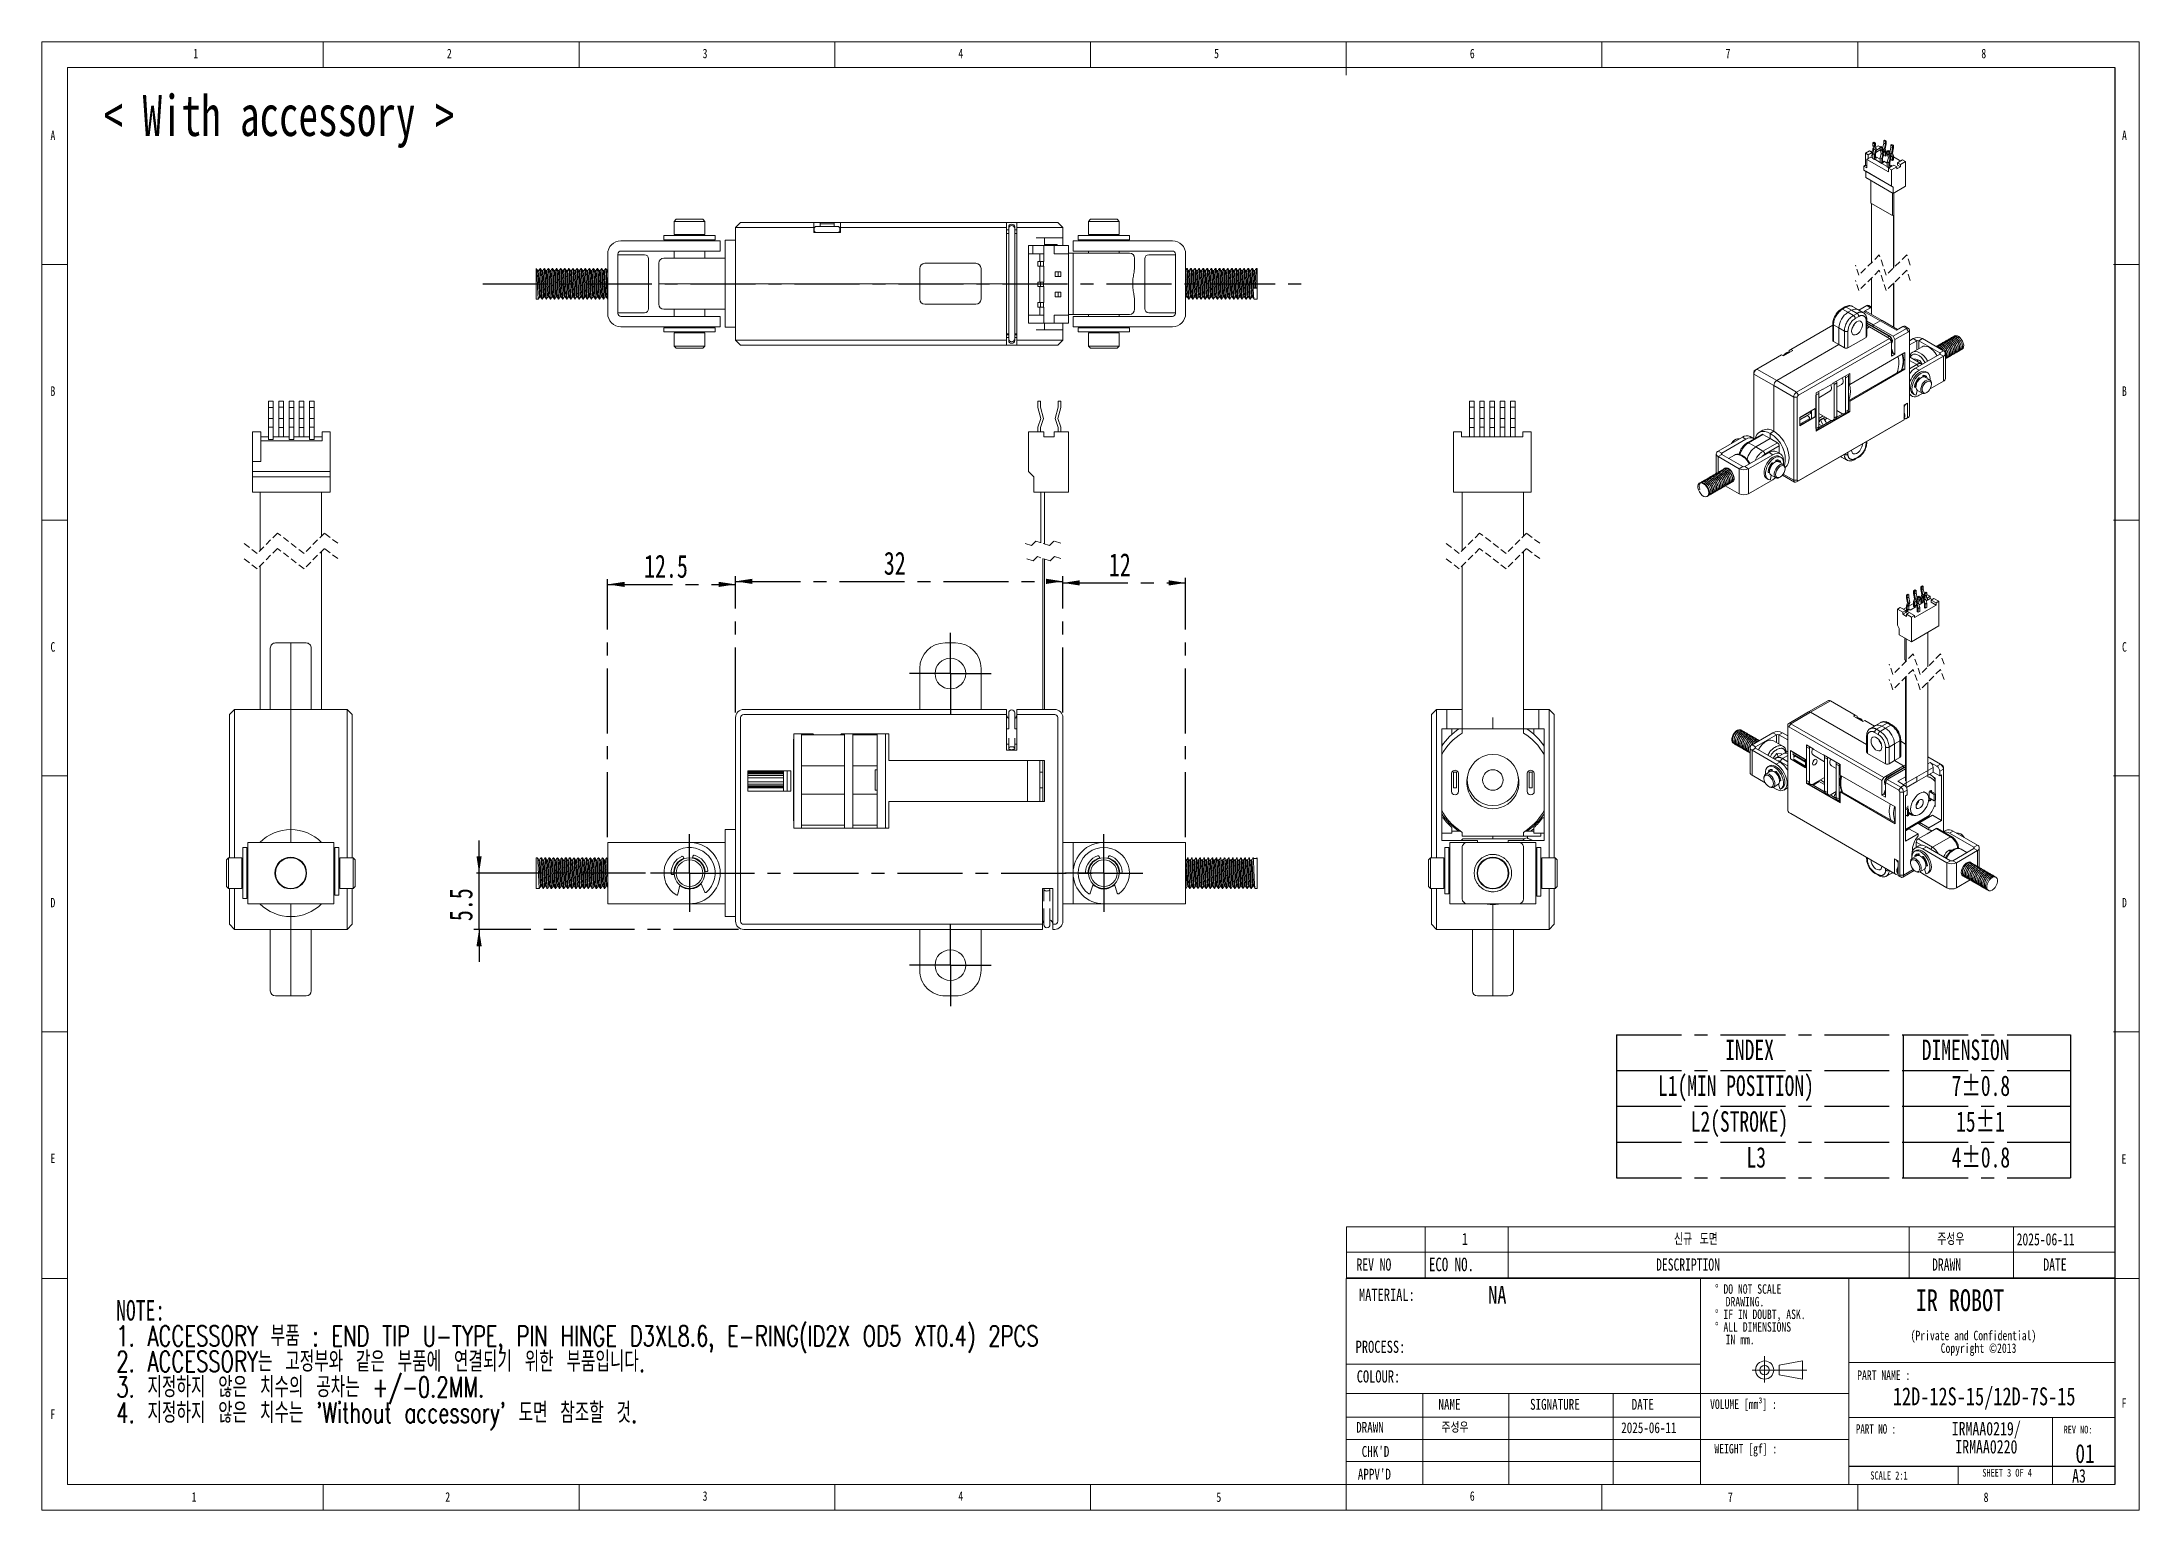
# Paper-space layout '시트3_KOR_with accessory' of a CAD drawing. Header units: millimetres. Extents: x 5 to 415, y 5 to 292.
import ezdxf

# ---------------------------------------------------------------- set-up
doc = ezdxf.new("R2010")
doc.units = ezdxf.units.MM
for name, pattern in [('CENTERX2', [20.32, 12.7, -2.54, 2.54, -2.54]), ('HIDDEN', [1.905, 1.27, -0.635]), ('PHANTOM', [12.7, 6.35, -1.27, 1.27, -1.27, 1.27, -1.27])]:
    doc.linetypes.add(name, pattern=pattern)
doc.layers.add('CENTER_LINE', color=7, linetype='CENTERX2')
doc.layers.add('NOTES', color=7, linetype='Continuous')
doc.styles.add('SLDTEXTSTYLE0', font='TXT', dxfattribs={"width": 0.7})
doc.styles.add('SLDTEXTSTYLE1', font='TXT', dxfattribs={"width": 0.75})
doc.styles.add('SLDTEXTSTYLE2', font='TXT', dxfattribs={"width": 0.6875})
doc.styles.add('SLDTEXTSTYLE3', font='TXT', dxfattribs={"width": 0.694444})
doc.styles.add('SLDTEXTSTYLE4', font='TXT', dxfattribs={"width": 0.7, "bigfont": 'bigfont'})
doc.dimstyles.new('SLDDIMSTYLE0', dxfattribs={"dimtxt": 4.5, "dimasz": 3.302, "dimexe": 0, "dimexo": 0.0625, "dimgap": 1.125, "dimtad": 1, "dimlfac": 0.5, "dimrnd": 1e-09, "dimzin": 12, "dimdsep": 46, "dimtxsty": 'SLDTEXTSTYLE0', "dimsah": 1, "dimcen": 0.09, "dimadec": 0, "dimazin": 3, "dimtfac": 1, "dimtofl": 0, "dimtmove": 0, "dimatfit": 3, "dimfxl": 1, "dimfrac": 2, "dimtolj": 1, "dimtzin": 12, "dimarcsym": 0})
doc.dimstyles.new('SLDDIMSTYLE2', dxfattribs={"dimtxt": 4.5, "dimasz": 3.302, "dimexe": 0, "dimexo": 0.0625, "dimgap": 1.125, "dimtad": 1, "dimlfac": 0.5, "dimrnd": 1e-09, "dimzin": 12, "dimdsep": 46, "dimtxsty": 'SLDTEXTSTYLE0', "dimsah": 1, "dimcen": 0.09, "dimadec": 0, "dimazin": 3, "dimtfac": 1, "dimtmove": 0, "dimatfit": 0, "dimfxl": 1, "dimfrac": 2, "dimtolj": 1, "dimtzin": 12, "dimarcsym": 0})

psp = doc.layouts.new('시트3_KOR_with accessory')

# ---------------------------------------------------------------- texts
at = {"color": 7, "linetype": 'Continuous', "lineweight": 0}
for s, insert, char_height, attachment_point, style in [('1', (34.583, 290.668), 1.852, 1, 'SLDTEXTSTYLE1'), ('2', (84.167, 290.668), 1.852, 1, 'SLDTEXTSTYLE1'), ('3', (134.167, 290.668), 1.852, 1, 'SLDTEXTSTYLE1'), ('4', (184.167, 290.668), 1.852, 1, 'SLDTEXTSTYLE1'), ('5', (234.167, 290.668), 1.852, 1, 'SLDTEXTSTYLE1'), ('6', (284.167, 290.668), 1.852, 1, 'SLDTEXTSTYLE1'), ('7', (334.167, 290.668), 1.852, 1, 'SLDTEXTSTYLE1'), ('8', (384.167, 290.668), 1.852, 1, 'SLDTEXTSTYLE1'), ('A', (6.667, 274.668), 1.852, 1, 'SLDTEXTSTYLE1'), ('A', (411.667, 274.668), 1.852, 1, 'SLDTEXTSTYLE1'), ('B', (6.667, 224.668), 1.852, 1, 'SLDTEXTSTYLE1'), ('B', (411.667, 224.668), 1.852, 1, 'SLDTEXTSTYLE1'), ('C', (6.667, 174.668), 1.852, 1, 'SLDTEXTSTYLE1'), ('C', (411.667, 174.668), 1.852, 1, 'SLDTEXTSTYLE1'), ('D', (6.667, 124.668), 1.852, 1, 'SLDTEXTSTYLE1'), ('D', (411.667, 124.668), 1.852, 1, 'SLDTEXTSTYLE1'), ('E', (6.667, 74.668), 1.852, 1, 'SLDTEXTSTYLE1'), ('E', (411.586, 74.537), 1.852, 1, 'SLDTEXTSTYLE1'), ('MATERIAL:', (262.479, 48.278), 2.3813, 1, 'SLDTEXTSTYLE1'), ('NA', (289.535, 48.832), 3.5, 2, 'SLDTEXTSTYLE1'), ('PROCESS:', (261.829, 38.108), 2.3813, 1, 'SLDTEXTSTYLE1'), ('PART NAME :', (359.887, 32.29), 1.85208, 1, 'SLDTEXTSTYLE1'), ('12D-12S-15/12D-7S-15', (384.717, 28.983), 3.5, 2, 'SLDTEXTSTYLE1'), ('F', (6.667, 24.668), 1.852, 1, 'SLDTEXTSTYLE1'), ('NAME', (278.027, 26.726), 2.1167, 1, 'SLDTEXTSTYLE1'), ('SIGNATURE', (295.935, 26.726), 2.1167, 1, 'SLDTEXTSTYLE1'), ('DATE', (315.804, 26.726), 2.1167, 1, 'SLDTEXTSTYLE1'), ('VOLUME [mm³] :', (331.133, 26.622), 1.85208, 1, 'SLDTEXTSTYLE1'), ('DRAWN', (261.937, 22.233), 2.1167, 1, 'SLDTEXTSTYLE1'), ('2025-06-11', (313.76, 22.154), 2.1167, 1, 'SLDTEXTSTYLE1'), ('REV NO:', (400.257, 21.476), 1.5, 1, 'SLDTEXTSTYLE1'), ("CHK'D", (263.024, 17.51), 2.1167, 1, 'SLDTEXTSTYLE1'), ("APPV'D", (262.263, 13.079), 2.1167, 1, 'SLDTEXTSTYLE1'), ('SCALE 2:1', (362.46, 12.552), 1.5875, 1, 'SLDTEXTSTYLE1'), ('SHEET 3 OF 4', (384.361, 13.041), 1.5, 1, 'SLDTEXTSTYLE2'), ('A3', (401.912, 13.007), 2.6458, 1, 'SLDTEXTSTYLE1'), ('1', (34.278, 8.493), 1.852, 1, 'SLDTEXTSTYLE1'), ('2', (83.861, 8.493), 1.852, 1, 'SLDTEXTSTYLE1'), ('3', (134.167, 8.668), 1.852, 1, 'SLDTEXTSTYLE1'), ('4', (184.167, 8.668), 1.852, 1, 'SLDTEXTSTYLE1'), ('5', (234.613, 8.434), 1.852, 1, 'SLDTEXTSTYLE1')]:
    psp.add_mtext(s, dxfattribs=dict(at, insert=insert, char_height=char_height, attachment_point=attachment_point, style=style))
at = {"layer": 'CENTER_LINE'}
for s, insert, char_height, attachment_point, style in [('< With accessory >', (17.068, 281.62), 8, 1, 'SLDTEXTSTYLE0'), ('2025-06-11', (391.066, 59.12), 2.3813, 1, 'SLDTEXTSTYLE0'), ('01', (404.442, 17.907), 3.7042, 2, 'SLDTEXTSTYLE1')]:
    psp.add_mtext(s, dxfattribs=dict(at, insert=insert, char_height=char_height, attachment_point=attachment_point, style=style))
at = {"layer": 'NOTES', "attachment_point": 1}
for s, insert, char_height, style in [('IR ROBOT', (371.345, 48.136), 4.2333, 'SLDTEXTSTYLE1'), ('COLOUR:', (262.046, 32.312), 2.3813, 'SLDTEXTSTYLE1'), ('F', (411.586, 26.839), 1.852, 'SLDTEXTSTYLE1'), ('주성우', (278.602, 22.233), 2.1167, 'SLDTEXTSTYLE4'), ('PART NO :', (359.636, 21.78), 1.8521, 'SLDTEXTSTYLE3'), ('WEIGHT [gf] :', (331.976, 17.919), 1.85208, 'SLDTEXTSTYLE1'), ('6', (284.167, 8.668), 1.852, 'SLDTEXTSTYLE1'), ('7', (334.613, 8.434), 1.852, 'SLDTEXTSTYLE1'), ('8', (384.613, 8.434), 1.852, 'SLDTEXTSTYLE1')]:
    psp.add_mtext(s, dxfattribs=dict(at, insert=insert, char_height=char_height, style=style))

# ---------------------------------------------------------------- blocks, each defined once
blk = doc.blocks.new('SW_NOTE_0_8')
at = {"layer": 'CENTER_LINE', "color": 0, "char_height": 4, "attachment_point": 1}
for s, insert, style in [('NOTE:', (0, 5.16), 'SLDTEXTSTYLE0'), ('1. ACCESSORY 부품 : END TIP U-TYPE, PIN HINGE D3XL8.6, E-RING(ID2X OD5 XT0.4) 2PCS', (0, 0.16), 'SLDTEXTSTYLE4'), ('2. ACCESSORY는 고정부와 같은 부품에 연결되기 위한 부품입니다.', (0, -4.84), 'SLDTEXTSTYLE4'), ('3. 지정하지 않은 치수의 공차는 +/-0.2MM.', (0, -9.84), 'SLDTEXTSTYLE4'), ("4. 지정하지 않은 치수는 'Without accessory' 도면 참조할 것.", (0, -14.84), 'SLDTEXTSTYLE4')]:
    blk.add_mtext(s, dxfattribs=dict(at, insert=insert, style=style))
blk = doc.blocks.new('SW_NOTE_0_9')
at = {"color": 0, "linetype": 'Continuous', "lineweight": 0, "char_height": 1.8521, "attachment_point": 2, "style": 'SLDTEXTSTYLE1'}
for s, insert in [('(Private and Confidential)', (15.4, 2.39)), ('Copyright ©2013', (16.39, -0.08))]:
    blk.add_mtext(s, dxfattribs=dict(at, insert=insert))
blk = doc.blocks.new('SW_NOTE_0_10')
at = {"color": 0, "linetype": 'Continuous', "lineweight": 0, "char_height": 2.646, "attachment_point": 2, "style": 'SLDTEXTSTYLE1'}
for s, insert in [('IRMAA0219/', (9.96, 3.41)), ('IRMAA0220', (9.99, -0.12))]:
    blk.add_mtext(s, dxfattribs=dict(at, insert=insert))
blk = doc.blocks.new('SW_NOTE_0_11')
at = {"color": 0, "linetype": 'Continuous', "lineweight": 0, "attachment_point": 1, "style": 'SLDTEXTSTYLE1'}
for s, insert, char_height in [('%%d DO NOT SCALE', (0, 2.39), 1.8521), ('%%d IF IN DOUBT, ASK.', (0, -2.55), 1.8521), ('DRAWING.', (2.08, -0.08), 1.852), ('%%d ALL DIMENSIONS', (0, -5.02), 1.8521), ('IN mm.', (2.08, -7.49), 1.852)]:
    blk.add_mtext(s, dxfattribs=dict(at, insert=insert, char_height=char_height))
blk = doc.blocks.new('SW_TABLEANNOTATION_4')
at = {"color": 0, "linetype": 'Continuous', "lineweight": 18}
for p, q in [((0, 0), (0, -5)), ((0, 0), (15.39, 0)), ((15.39, 0), (15.39, -5)), ((15.39, 0), (31.57, 0)), ((31.57, 0), (31.57, -5)), ((31.57, 0), (109.99, 0)), ((109.99, 0), (109.99, -5)), ((109.99, 0), (130.36, 0)), ((130.36, 0), (130.36, -5)), ((130.36, 0), (150.24, 0)), ((150.24, 0), (150.24, -5)), ((0, -5), (0, -10)), ((0, -5), (15.39, -5)), ((15.39, -5), (15.39, -10)), ((15.39, -5), (31.57, -5)), ((31.57, -5), (31.57, -10)), ((31.57, -5), (109.99, -5)), ((109.99, -5), (109.99, -10)), ((109.99, -5), (130.36, -5)), ((130.36, -5), (130.36, -10)), ((130.36, -5), (150.24, -5)), ((150.24, -5), (150.24, -10)), ((0, -10), (15.39, -10)), ((15.39, -10), (31.57, -10)), ((31.57, -10), (109.99, -10)), ((109.99, -10), (130.36, -10)), ((130.36, -10), (150.24, -10))]:
    blk.add_line(p, q, dxfattribs=at)
at = {"color": 0, "linetype": 'Continuous', "lineweight": 0, "attachment_point": 1}
for s, insert, char_height, style in [('1', (22.57, -1.22), 2.38, 'SLDTEXTSTYLE0'), ('신규 도면', (64.02, -1.22), 2.381, 'SLDTEXTSTYLE4'), ('주성우', (115.5, -1.22), 2.381, 'SLDTEXTSTYLE4'), ('REV NO', (1.95, -6.22), 2.381, 'SLDTEXTSTYLE0'), ('ECO NO.', (16.1, -6.06), 2.646, 'SLDTEXTSTYLE0'), ('DESCRIPTION', (60.52, -6.22), 2.3813, 'SLDTEXTSTYLE0'), ('DRAWN', (114.48, -6.22), 2.381, 'SLDTEXTSTYLE0'), ('DATE', (136.23, -6.22), 2.381, 'SLDTEXTSTYLE0')]:
    blk.add_mtext(s, dxfattribs=dict(at, insert=insert, char_height=char_height, style=style))
blk = doc.blocks.new('SW_TABLEANNOTATION_5')
at = {"layer": 'CENTER_LINE', "color": 0}
for p, q in [((0, 0), (0, -7)), ((0, 0), (56.08, 0)), ((56.08, 0), (56.08, -7)), ((56.08, 0), (88.76, 0)), ((88.76, 0), (88.76, -7)), ((0, -7), (0, -14)), ((0, -7), (56.08, -7)), ((56.08, -7), (56.08, -14)), ((56.08, -7), (88.76, -7)), ((88.76, -7), (88.76, -14)), ((0, -14), (0, -21)), ((0, -14), (56.08, -14)), ((56.08, -14), (56.08, -21)), ((56.08, -14), (88.76, -14)), ((88.76, -14), (88.76, -21)), ((0, -21), (0, -28)), ((0, -21), (56.08, -21)), ((56.08, -21), (56.08, -28)), ((56.08, -21), (88.76, -21)), ((88.76, -21), (88.76, -28)), ((0, -28), (56.08, -28)), ((56.08, -28), (88.76, -28))]:
    blk.add_line(p, q, dxfattribs=at)
at = {"layer": 'CENTER_LINE', "color": 0, "char_height": 4, "attachment_point": 1, "style": 'SLDTEXTSTYLE0'}
for s, insert in [('INDEX', (21.25, -0.97)), ('DIMENSION', (59.69, -0.97)), ('L1(MIN POSITION)', (8.12, -7.97)), ('7±0.8', (65.53, -7.97)), ('L2(STROKE)', (14.52, -14.97)), ('15±1', (66.4, -14.97)), ('L3', (25.42, -21.97)), ('4±0.8', (65.53, -21.97))]:
    blk.add_mtext(s, dxfattribs=dict(at, insert=insert))
blk = doc.blocks.new('SW_BROKEN_VIEW_14')
at = {"color": 0, "linetype": 'CENTERX2'}
blk.add_line((0, 0), (81, 0), dxfattribs=at)
blk = doc.blocks.new('_D_30')
at = {"layer": 'CENTER_LINE'}
for p, q in [((115.6, 136.52), (115.6, 186.96)), ((115.6, 185.96), (140.6, 185.96)), ((140.6, 160.92), (140.6, 186.96))]:
    blk.add_line(p, q, dxfattribs=at)
for points in [[(115.6, 185.96), (118.91, 185.45), (118.91, 186.46)], [(140.6, 185.96), (137.3, 186.46), (137.3, 185.45)]]:
    blk.add_solid(points, dxfattribs=at)
at = {"layer": 'CENTER_LINE', "insert": (122.71, 191.76), "char_height": 4.5, "attachment_point": 1, "style": 'SLDTEXTSTYLE0'}
blk.add_mtext('12.5', dxfattribs=at)
blk = doc.blocks.new('_D_31')
at = {"layer": 'CENTER_LINE'}
for p, q in [((140.6, 160.92), (140.6, 187.55)), ((140.6, 186.55), (204.6, 186.55)), ((204.6, 160.92), (204.6, 187.55))]:
    blk.add_line(p, q, dxfattribs=at)
for points in [[(140.6, 186.55), (143.91, 186.04), (143.91, 187.06)], [(204.6, 186.55), (201.3, 187.06), (201.3, 186.04)]]:
    blk.add_solid(points, dxfattribs=at)
at = {"layer": 'CENTER_LINE', "insert": (169.59, 192.35), "char_height": 4.5, "attachment_point": 1, "style": 'SLDTEXTSTYLE0'}
blk.add_mtext('32', dxfattribs=at)
blk = doc.blocks.new('_D_32')
at = {"layer": 'CENTER_LINE'}
for p, q in [((204.6, 160.92), (204.6, 187.25)), ((204.6, 186.25), (228.6, 186.25)), ((228.6, 136.52), (228.6, 187.25))]:
    blk.add_line(p, q, dxfattribs=at)
for points in [[(204.6, 186.25), (207.91, 185.74), (207.91, 186.76)], [(228.6, 186.25), (225.3, 186.76), (225.3, 185.74)]]:
    blk.add_solid(points, dxfattribs=at)
at = {"layer": 'CENTER_LINE', "insert": (213.59, 192.05), "char_height": 4.5, "attachment_point": 1, "style": 'SLDTEXTSTYLE0'}
blk.add_mtext('12', dxfattribs=at)
blk = doc.blocks.new('_D_33')
at = {"layer": 'CENTER_LINE'}
for p, q in [((90.46, 129.52), (90.46, 135.87)), ((123, 129.52), (89.46, 129.52)), ((90.46, 118.52), (90.46, 129.52)), ((141.2, 118.52), (89.46, 118.52)), ((90.46, 118.52), (90.46, 112.17))]:
    blk.add_line(p, q, dxfattribs=at)
for points in [[(90.46, 129.52), (90.97, 132.82), (89.96, 132.82)], [(90.46, 118.52), (89.96, 115.22), (90.97, 115.22)]]:
    blk.add_solid(points, dxfattribs=at)
at = {"layer": 'CENTER_LINE', "insert": (84.66, 120.13), "char_height": 4.5, "attachment_point": 1, "rotation": 90, "style": 'SLDTEXTSTYLE0'}
blk.add_mtext('5.5', dxfattribs=at)
blk = doc.blocks.new('SW_CENTERMARKSYMBOL_10')
at = {"layer": 'CENTER_LINE', "color": 0}
for p, q in [((0, 5), (0, 7.6)), ((0, 0), (0, 5)), ((-5, 0), (-7.6, 0)), ((0, 0), (-5, 0)), ((0, 0), (0, -5)), ((0, 0), (5, 0)), ((5, 0), (7.6, 0)), ((0, -5), (0, -7.6))]:
    blk.add_line(p, q, dxfattribs=at)
blk = doc.blocks.new('SW_CENTERMARKSYMBOL_11')
at = {"layer": 'CENTER_LINE', "color": 0}
for p, q in [((0, 5), (0, 8)), ((0, 0), (0, 5)), ((-5, 0), (-8, 0)), ((0, 0), (-5, 0)), ((0, 0), (0, -5)), ((0, 0), (5, 0)), ((5, 0), (8, 0)), ((0, -5), (0, -8))]:
    blk.add_line(p, q, dxfattribs=at)
blk = doc.blocks.new('SW_CENTERMARKSYMBOL_12')
at = {"layer": 'CENTER_LINE', "color": 0}
for p, q in [((0, 5), (0, 7.6)), ((0, 0), (0, 5)), ((-5, 0), (-7.6, 0)), ((0, 0), (-5, 0)), ((0, 0), (0, -5)), ((0, 0), (5, 0)), ((5, 0), (7.6, 0)), ((0, -5), (0, -7.6))]:
    blk.add_line(p, q, dxfattribs=at)
blk = doc.blocks.new('SW_CENTERMARKSYMBOL_13')
at = {"layer": 'CENTER_LINE', "color": 0}
for p, q in [((0, 5), (0, 8)), ((0, 0), (0, 5)), ((-5, 0), (-8, 0)), ((0, 0), (-5, 0)), ((0, 0), (0, -5)), ((0, 0), (5, 0)), ((5, 0), (8, 0)), ((0, -5), (0, -8))]:
    blk.add_line(p, q, dxfattribs=at)

# ---------------------------------------------------------------- dimensions: what is measured, and where the dimension line sits
at = {"layer": 'CENTER_LINE'}
for base, p1, p2, picture, middle in [((140.605, 185.955), (115.605, 135.518), (140.605, 159.918), '_D_30', (128.105, 185.955)), ((204.605, 186.549), (140.605, 159.918), (204.605, 159.918), '_D_31', (172.605, 186.549)), ((228.605, 186.252), (204.605, 159.918), (228.605, 135.518), '_D_32', (216.605, 186.252))]:
    dim = psp.add_linear_dim(base=base, p1=p1, p2=p2, dimstyle='SLDDIMSTYLE0', dxfattribs=at)
    dim.commit()
    dim.dimension.update_dxf_attribs({"geometry": picture, "text_midpoint": middle, "dimtype": 160})
dim = psp.add_linear_dim(base=(90.463, 129.518), p1=(142.205, 118.518), p2=(124.005, 129.518), angle=90, dimstyle='SLDDIMSTYLE2', dxfattribs=at)
dim.commit()
dim.dimension.update_dxf_attribs({"geometry": '_D_33', "text_midpoint": (90.463, 124.018), "dimtype": 160})

# ---------------------------------------------------------------- linework, layer by layer
at = {"color": 7, "linetype": 'Continuous', "lineweight": 18}
for p, q in [((415, 292), (5, 292)), ((5, 292), (5, 5)), ((60, 287), (60, 292)), ((110, 292), (110, 287)), ((160, 287), (160, 292)), ((210, 292), (210, 287)), ((260, 285.5), (260, 292)), ((310, 292), (310, 287)), ((360, 287), (360, 292)), ((415, 5), (415, 292)), ((410.25, 287), (10, 287)), ((10, 287), (10, 10)), ((362.268, 270.72), (361.49, 270.271)), ((362.268, 270.72), (362.833, 270.393)), ((362.975, 270.72), (362.621, 270.516)), ((362.957, 272.282), (363.134, 272.384)), ((362.957, 271.773), (362.957, 272.282)), ((362.957, 272.282), (363.275, 272.098)), ((362.957, 271.773), (363.275, 271.589)), ((362.957, 271.773), (363.165, 271.005)), ((363.165, 271.005), (362.957, 270.194)), ((363.11, 271.206), (362.975, 271.128)), ((363.16, 271.021), (362.975, 271.128)), ((362.975, 271.128), (362.975, 270.72)), ((363.077, 270.661), (362.975, 270.72)), ((363.134, 272.384), (363.452, 272.2)), ((363.165, 271.005), (363.483, 270.821)), ((363.452, 272.2), (363.275, 272.098)), ((363.275, 272.098), (363.275, 271.589)), ((363.483, 270.821), (363.275, 271.589)), ((363.275, 270.01), (363.483, 270.821)), ((363.452, 271.719), (363.452, 272.2)), ((363.452, 271.719), (363.668, 270.92)), ((363.668, 270.92), (363.452, 270.078)), ((363.965, 271.7), (363.526, 271.446)), ((364.391, 270.884), (363.54, 270.393)), ((364.371, 271.281), (363.654, 270.867)), ((364.371, 271.465), (363.965, 271.7)), ((364.371, 271.465), (364.548, 271.567)), ((364.371, 271.465), (364.689, 271.282)), ((364.371, 270.957), (364.371, 271.465)), ((364.371, 270.957), (364.689, 270.773)), ((364.371, 270.957), (364.579, 270.188)), ((364.548, 271.567), (364.866, 271.384)), ((364.866, 271.384), (364.689, 271.282)), ((364.689, 271.282), (364.689, 270.773)), ((364.897, 270.004), (364.689, 270.773)), ((365.078, 272.208), (364.866, 271.178)), ((364.866, 270.902), (364.866, 271.384)), ((364.866, 271.159), (365.181, 270.977)), ((364.866, 271.151), (365.078, 270.567)), ((364.866, 270.902), (365.082, 270.104)), ((365.041, 270.67), (364.908, 270.747)), ((365.078, 272.69), (365.255, 272.792)), ((365.078, 272.208), (365.078, 272.69)), ((365.078, 272.69), (365.397, 272.506)), ((365.078, 272.208), (365.397, 272.025)), ((365.181, 270.977), (365.397, 272.025)), ((365.397, 270.384), (365.181, 270.977)), ((365.255, 272.792), (365.573, 272.608)), ((365.573, 272.1), (365.366, 271.091)), ((365.366, 271.091), (365.573, 270.52)), ((365.573, 272.608), (365.397, 272.506)), ((365.397, 272.506), (365.397, 272.025)), ((365.573, 272.1), (365.573, 272.608)), ((365.786, 270.649), (365.962, 270.751)), ((365.786, 270.14), (365.786, 270.649)), ((365.786, 270.649), (366.104, 270.465)), ((365.962, 270.751), (366.28, 270.567)), ((366.493, 271.392), (366.28, 270.362)), ((366.493, 271.874), (366.669, 271.976)), ((366.493, 271.392), (366.493, 271.874)), ((366.493, 271.874), (366.811, 271.69)), ((366.493, 271.392), (366.811, 271.208)), ((366.595, 270.161), (366.811, 271.208)), ((366.669, 271.976), (366.988, 271.792)), ((366.988, 271.283), (366.78, 270.275)), ((366.988, 271.792), (366.811, 271.69)), ((366.811, 271.69), (366.811, 271.208)), ((366.988, 271.283), (366.988, 271.792)), ((361.49, 267.903), (361.207, 267.74)), ((361.207, 267.74), (361.207, 266.923)), ((361.207, 267.74), (361.773, 267.413)), ((361.207, 266.923), (366.581, 263.821)), ((361.561, 266.719), (361.207, 266.923)), ((362.056, 269.944), (361.49, 270.271)), ((361.49, 270.271), (361.49, 267.903)), ((361.773, 267.74), (361.49, 267.903)), ((366.935, 263.617), (361.561, 266.719)), ((361.561, 266.719), (361.561, 265.494)), ((361.773, 269.046), (362.056, 269.21)), ((366.015, 266.597), (361.773, 269.046)), ((361.773, 269.046), (361.773, 267.413)), ((362.833, 270.393), (362.056, 269.944)), ((362.056, 269.944), (362.056, 269.21)), ((362.056, 269.21), (362.55, 269.495)), ((362.833, 269.985), (362.55, 269.495)), ((362.957, 269.261), (362.55, 269.495)), ((362.833, 270.393), (362.833, 269.985)), ((362.957, 269.914), (362.833, 269.985)), ((362.957, 270.194), (363.275, 270.01)), ((362.957, 269.22), (362.957, 270.194)), ((362.957, 269.22), (363.275, 269.036)), ((363.275, 270.01), (363.275, 269.036)), ((363.275, 269.036), (363.523, 269.179)), ((364.371, 268.444), (363.311, 269.056)), ((363.452, 269.342), (363.452, 270.078)), ((363.7, 269.485), (363.452, 269.342)), ((363.7, 269.485), (363.523, 269.179)), ((363.54, 270.393), (363.534, 270.397)), ((363.54, 270.393), (363.54, 270.423)), ((364.371, 269.097), (363.7, 269.485)), ((364.579, 270.188), (364.371, 269.377)), ((364.371, 269.377), (364.689, 269.194)), ((364.371, 268.403), (364.371, 269.377)), ((364.371, 268.403), (364.689, 268.22)), ((364.579, 270.188), (364.897, 270.004)), ((364.689, 269.194), (364.897, 270.004)), ((364.689, 269.194), (364.689, 268.22)), ((364.689, 268.22), (364.937, 268.363)), ((365.786, 267.628), (364.725, 268.24)), ((365.082, 270.104), (364.866, 269.261)), ((364.866, 268.526), (364.866, 269.261)), ((365.114, 268.669), (364.866, 268.526)), ((365.114, 268.669), (364.937, 268.363)), ((365.078, 270.567), (365.397, 270.384)), ((365.078, 270.117), (365.078, 270.567)), ((365.078, 269.832), (365.078, 270.089)), ((365.397, 269.648), (365.078, 269.832)), ((365.786, 268.281), (365.114, 268.669)), ((365.397, 270.384), (365.397, 269.648)), ((365.573, 269.75), (365.397, 269.648)), ((365.573, 269.75), (365.573, 270.52)), ((365.786, 270.24), (365.573, 270.363)), ((365.786, 270.14), (366.104, 269.957)), ((365.786, 270.14), (365.993, 269.372)), ((365.993, 269.372), (365.786, 268.561)), ((365.786, 268.561), (366.104, 268.377)), ((365.786, 267.587), (365.786, 268.561)), ((365.786, 267.587), (366.104, 267.403)), ((365.993, 269.372), (366.311, 269.188)), ((366.015, 267.332), (367.076, 267.944)), ((366.581, 267.005), (366.015, 267.332)), ((366.015, 266.597), (366.015, 267.332)), ((366.28, 270.567), (366.104, 270.465)), ((366.104, 270.465), (366.104, 269.957)), ((366.311, 269.188), (366.104, 269.957)), ((366.104, 268.377), (366.311, 269.188)), ((366.104, 268.377), (366.104, 267.403)), ((366.104, 267.403), (366.351, 267.546)), ((366.157, 267.414), (366.139, 267.424)), ((366.28, 270.086), (366.28, 270.567)), ((366.28, 270.342), (366.595, 270.161)), ((366.28, 270.334), (366.493, 269.751)), ((366.28, 270.086), (366.496, 269.287)), ((366.496, 269.287), (366.28, 268.445)), ((366.28, 267.709), (366.28, 268.445)), ((366.528, 267.852), (366.28, 267.709)), ((366.455, 269.854), (366.322, 269.93)), ((366.528, 267.852), (366.351, 267.546)), ((366.493, 269.751), (366.811, 269.567)), ((366.493, 269.301), (366.493, 269.751)), ((366.493, 269.016), (366.493, 269.273)), ((366.811, 268.832), (366.493, 269.016)), ((366.722, 267.74), (366.528, 267.852)), ((367.642, 267.618), (366.581, 267.005)), ((366.581, 267.005), (366.581, 263.821)), ((366.811, 269.567), (366.595, 270.161)), ((366.78, 270.275), (366.988, 269.704)), ((366.811, 269.567), (366.811, 268.832)), ((366.988, 268.934), (366.811, 268.832)), ((366.988, 268.934), (366.988, 269.704)), ((368.419, 268.72), (366.988, 269.546)), ((367.076, 267.944), (367.642, 267.618)), ((367.642, 267.618), (367.642, 267.209)), ((367.642, 267.209), (368.349, 267.618)), ((367.783, 268.352), (368.773, 268.924)), ((368.349, 268.026), (367.783, 268.352)), ((367.783, 268.352), (367.783, 267.944)), ((368.349, 267.618), (367.783, 267.944)), ((369.339, 268.597), (368.349, 268.026)), ((368.349, 267.618), (368.349, 268.026)), ((369.339, 268.597), (368.773, 268.924)), ((369.339, 263.78), (369.339, 268.597)), ((366.935, 262.392), (361.561, 265.494)), ((362.579, 264.906), (362.579, 260.497)), ((366.935, 263.617), (366.581, 263.821)), ((366.821, 258.048), (366.821, 262.457)), ((366.935, 262.392), (369.339, 263.78)), ((366.935, 262.392), (366.935, 263.617)), ((367.069, 262.469), (367.069, 247.882)), ((362.579, 260.497), (366.821, 258.048)), ((362.72, 248.882), (362.72, 260.415)), ((129.005, 257.33), (128.605, 256.93)), ((128.605, 256.93), (128.605, 254.33)), ((134.605, 256.93), (128.605, 256.93)), ((134.605, 254.33), (128.605, 254.33)), ((134.205, 257.33), (129.005, 257.33)), ((129.605, 254.33), (129.605, 254.13)), ((133.605, 254.13), (133.605, 254.33)), ((134.605, 256.93), (134.205, 257.33)), ((134.605, 254.33), (134.605, 256.93)), ((140.605, 255.73), (141.605, 256.73)), ((142.205, 255.73), (140.605, 255.73)), ((140.605, 255.73), (140.605, 244.73)), ((141.605, 256.73), (142.205, 256.73)), ((142.205, 256.73), (155.905, 256.73)), ((155.905, 255.73), (142.205, 255.73)), ((155.905, 256.73), (155.905, 255.73)), ((157.119, 256.73), (155.905, 256.73)), ((155.905, 254.73), (155.905, 255.73)), ((155.905, 254.73), (161.105, 254.73)), ((156.005, 255.53), (156.005, 255.13)), ((160.605, 255.93), (156.405, 255.93)), ((157.119, 255.93), (157.119, 256.73)), ((157.119, 256.73), (159.89, 256.73)), ((159.89, 256.43), (157.119, 256.43)), ((159.89, 255.93), (159.89, 256.73)), ((161.105, 256.73), (159.89, 256.73)), ((161.005, 255.13), (161.005, 255.53)), ((161.105, 256.73), (193.605, 256.73)), ((161.105, 255.73), (161.105, 256.73)), ((193.605, 255.73), (161.105, 255.73)), ((161.105, 254.73), (161.105, 255.73)), ((193.605, 256.73), (193.605, 255.73)), ((193.605, 256.73), (195.605, 256.73)), ((193.605, 255.73), (193.605, 244.73)), ((194.003, 255.302), (193.605, 255.302)), ((194.007, 254.53), (193.605, 254.53)), ((194.003, 255.497), (194.003, 255.85)), ((194.003, 254.297), (194.003, 255.497)), ((194.003, 235.175), (194.003, 254.297)), ((195.203, 255.497), (195.203, 255.85)), ((195.203, 254.297), (195.203, 255.497)), ((195.605, 255.302), (195.203, 255.302)), ((195.605, 254.53), (195.203, 254.53)), ((195.203, 235.175), (195.203, 254.297)), ((195.605, 256.73), (203.005, 256.73)), ((195.605, 255.73), (195.605, 256.73)), ((195.605, 255.73), (195.605, 244.73)), ((203.005, 255.73), (195.605, 255.73)), ((203.005, 256.73), (203.605, 256.73)), ((204.605, 255.73), (203.005, 255.73)), ((203.605, 256.73), (204.605, 255.73)), ((204.605, 253.73), (204.605, 255.73)), ((210.005, 257.33), (209.605, 256.93)), ((209.605, 256.93), (209.605, 254.33)), ((215.605, 256.93), (209.605, 256.93)), ((215.605, 254.33), (209.605, 254.33)), ((215.205, 257.33), (210.005, 257.33)), ((210.605, 254.33), (210.605, 254.13)), ((214.605, 254.13), (214.605, 254.33)), ((215.605, 256.93), (215.205, 257.33)), ((215.605, 254.33), (215.605, 256.93)), ((366.821, 258.048), (366.963, 258.129)), ((366.963, 258.129), (366.963, 247.776)), ((115.605, 238.93), (115.605, 250.53)), ((117.605, 238.93), (117.605, 250.53)), ((122.805, 250.41), (117.605, 250.41)), ((118.205, 253.13), (131.605, 253.13)), ((118.205, 251.13), (131.605, 251.13)), ((126.605, 254.13), (126.605, 253.33)), ((136.605, 254.13), (126.605, 254.13)), ((136.605, 253.33), (126.605, 253.33)), ((128.605, 253.33), (128.605, 253.13)), ((128.605, 251.13), (128.605, 249.73)), ((137.605, 253.13), (131.605, 253.13)), ((131.605, 251.13), (137.605, 251.13)), ((134.605, 253.13), (134.605, 253.33)), ((134.605, 249.73), (134.605, 251.13)), ((136.605, 253.33), (136.605, 254.13)), ((137.605, 251.13), (137.605, 253.13)), ((140.605, 253.23), (138.605, 253.23)), ((138.605, 244.73), (138.605, 253.23)), ((197.905, 252.21), (197.905, 250.61)), ((198.705, 252.21), (197.905, 252.21)), ((197.905, 250.61), (198.705, 250.61)), ((197.905, 238.61), (197.905, 250.61)), ((198.705, 250.61), (198.705, 252.21)), ((200.905, 252.21), (198.705, 252.21)), ((200.905, 250.61), (198.705, 250.61)), ((203.005, 253.73), (199.405, 253.73)), ((200.105, 249.06), (200.105, 250.61)), ((200.905, 252.21), (200.905, 250.61)), ((202.905, 252.21), (200.905, 252.21)), ((200.905, 249.06), (200.905, 250.61)), ((201.005, 253.73), (201.005, 252.21)), ((203.505, 252.43), (201.005, 252.43)), ((202.905, 250.61), (202.905, 252.21)), ((205.705, 252.21), (202.905, 252.21)), ((205.705, 250.61), (202.905, 250.61)), ((204.605, 253.73), (203.005, 253.73)), ((203.505, 252.43), (203.505, 252.21)), ((204.605, 253.73), (204.605, 252.21)), ((205.705, 250.61), (205.705, 252.21)), ((206.605, 250.73), (205.705, 250.73)), ((205.705, 238.61), (205.705, 250.61)), ((206.605, 253.13), (206.605, 251.13)), ((212.605, 253.13), (206.605, 253.13)), ((206.605, 251.13), (212.605, 251.13)), ((206.605, 250.73), (214.605, 250.73)), ((206.605, 249.73), (206.605, 250.73)), ((207.605, 254.13), (207.605, 253.33)), ((217.605, 254.13), (207.605, 254.13)), ((217.605, 253.33), (207.605, 253.33)), ((209.605, 253.33), (209.605, 253.13)), ((209.605, 251.13), (209.605, 250.73)), ((212.605, 253.13), (226.005, 253.13)), ((212.605, 251.13), (226.005, 251.13)), ((214.605, 250.73), (217.605, 250.73)), ((215.605, 253.13), (215.605, 253.33)), ((215.605, 250.73), (215.605, 251.13)), ((217.605, 253.33), (217.605, 254.13)), ((226.605, 250.41), (221.405, 250.41)), ((226.605, 250.53), (226.605, 238.93)), ((228.605, 250.53), (228.605, 238.93)), ((10, 248.5), (5, 248.5)), ((101.605, 241.73), (101.605, 247.73)), ((101.862, 247.392), (102.186, 247.392)), ((102.113, 247.297), (101.917, 247.297)), ((102.465, 247.73), (102.365, 247.73)), ((102.913, 247.297), (102.717, 247.297)), ((103.265, 247.73), (103.165, 247.73)), ((103.713, 247.297), (103.517, 247.297)), ((104.065, 247.73), (103.965, 247.73)), ((104.513, 247.297), (104.317, 247.297)), ((104.865, 247.73), (104.765, 247.73)), ((105.313, 247.297), (105.117, 247.297)), ((105.665, 247.73), (105.565, 247.73)), ((106.113, 247.297), (105.917, 247.297)), ((106.465, 247.73), (106.365, 247.73)), ((106.913, 247.297), (106.717, 247.297)), ((107.265, 247.73), (107.165, 247.73)), ((107.713, 247.297), (107.517, 247.297)), ((108.065, 247.73), (107.965, 247.73)), ((108.513, 247.297), (108.317, 247.297)), ((108.865, 247.73), (108.765, 247.73)), ((109.313, 247.297), (109.117, 247.297)), ((109.665, 247.73), (109.565, 247.73)), ((110.113, 247.297), (109.917, 247.297)), ((110.465, 247.73), (110.365, 247.73)), ((110.913, 247.297), (110.717, 247.297)), ((111.265, 247.73), (111.165, 247.73)), ((111.713, 247.297), (111.517, 247.297)), ((112.065, 247.73), (111.965, 247.73)), ((112.513, 247.297), (112.317, 247.297)), ((112.865, 247.73), (112.765, 247.73)), ((113.313, 247.297), (113.117, 247.297)), ((113.665, 247.73), (113.565, 247.73)), ((114.113, 247.297), (113.917, 247.297)), ((114.465, 247.73), (114.365, 247.73)), ((114.913, 247.297), (114.717, 247.297)), ((115.265, 247.73), (115.165, 247.73)), ((115.605, 247.297), (115.517, 247.297)), ((123.605, 249.61), (123.605, 246.982)), ((123.605, 246.982), (123.605, 239.85)), ((125.605, 244.73), (125.605, 248.73)), ((126.605, 249.73), (130.605, 249.73)), ((130.605, 249.73), (138.605, 249.73)), ((176.605, 244.73), (176.605, 247.73)), ((177.605, 248.73), (181.605, 248.73)), ((181.605, 248.73), (183.605, 248.73)), ((183.605, 248.73), (187.605, 248.73)), ((188.605, 247.73), (188.605, 244.73)), ((199.705, 249.06), (199.705, 248.16)), ((199.705, 249.06), (200.205, 249.06)), ((200.205, 248.16), (199.705, 248.16)), ((200.105, 245.06), (200.105, 248.16)), ((200.205, 249.06), (200.205, 248.16)), ((200.815, 249.06), (200.205, 249.06)), ((200.205, 248.16), (200.815, 248.16)), ((200.815, 249.06), (200.815, 248.16)), ((200.815, 249.06), (200.905, 249.06)), ((200.905, 248.16), (200.815, 248.16)), ((200.905, 245.06), (200.905, 248.16)), ((203.094, 247.06), (203.094, 246.16)), ((203.705, 247.06), (203.094, 247.06)), ((203.094, 246.16), (203.705, 246.16)), ((203.705, 247.06), (203.705, 246.16)), ((203.705, 247.06), (204.205, 247.06)), ((204.205, 246.16), (203.705, 246.16)), ((204.205, 247.06), (204.205, 246.16)), ((206.605, 249.73), (206.605, 244.73)), ((218.605, 249.73), (218.605, 247.784)), ((220.605, 249.416), (220.605, 249.61)), ((220.605, 239.85), (220.605, 249.416)), ((228.868, 247.73), (228.768, 247.73)), ((229.317, 247.297), (229.123, 247.297)), ((229.668, 247.73), (229.568, 247.73)), ((230.117, 247.297), (229.923, 247.297)), ((230.468, 247.73), (230.368, 247.73)), ((230.917, 247.297), (230.723, 247.297)), ((231.268, 247.73), (231.168, 247.73)), ((231.717, 247.297), (231.523, 247.297)), ((232.068, 247.73), (231.968, 247.73)), ((232.517, 247.297), (232.323, 247.297)), ((232.868, 247.73), (232.768, 247.73)), ((233.317, 247.297), (233.123, 247.297)), ((233.668, 247.73), (233.568, 247.73)), ((234.117, 247.297), (233.923, 247.297)), ((234.468, 247.73), (234.368, 247.73)), ((234.917, 247.297), (234.723, 247.297)), ((235.268, 247.73), (235.168, 247.73)), ((235.717, 247.297), (235.523, 247.297)), ((236.068, 247.73), (235.968, 247.73)), ((236.517, 247.297), (236.323, 247.297)), ((236.868, 247.73), (236.768, 247.73)), ((237.317, 247.297), (237.123, 247.297)), ((237.668, 247.73), (237.568, 247.73)), ((238.117, 247.297), (237.923, 247.297)), ((238.468, 247.73), (238.368, 247.73)), ((238.917, 247.297), (238.723, 247.297)), ((239.268, 247.73), (239.168, 247.73)), ((239.717, 247.297), (239.523, 247.297)), ((240.068, 247.73), (239.968, 247.73)), ((240.517, 247.297), (240.323, 247.297)), ((240.868, 247.73), (240.768, 247.73)), ((241.317, 247.297), (241.123, 247.297)), ((241.668, 247.73), (241.568, 247.73)), ((242.117, 247.297), (241.923, 247.297)), ((242.605, 247.73), (242.368, 247.73)), ((242.605, 243.891), (242.605, 247.73)), ((415, 248.5), (410, 248.5)), ((102.316, 242.163), (102.51, 242.163)), ((103.116, 242.163), (103.31, 242.163)), ((103.916, 242.163), (104.11, 242.163)), ((104.716, 242.163), (104.91, 242.163)), ((105.516, 242.163), (105.71, 242.163)), ((106.316, 242.163), (106.51, 242.163)), ((107.116, 242.163), (107.31, 242.163)), ((107.916, 242.163), (108.11, 242.163)), ((108.716, 242.163), (108.91, 242.163)), ((109.516, 242.163), (109.71, 242.163)), ((110.316, 242.163), (110.51, 242.163)), ((111.116, 242.163), (111.31, 242.163)), ((111.916, 242.163), (112.11, 242.163)), ((112.716, 242.163), (112.91, 242.163)), ((113.516, 242.163), (113.71, 242.163)), ((114.316, 242.163), (114.51, 242.163)), ((115.116, 242.163), (115.31, 242.163)), ((125.605, 240.73), (125.605, 244.73)), ((125.605, 244.73), (130.605, 244.73)), ((138.605, 244.73), (130.605, 244.73)), ((138.605, 236.23), (138.605, 244.73)), ((138.605, 244.73), (140.605, 244.73)), ((140.605, 233.73), (140.605, 244.73)), ((140.605, 244.73), (142.205, 244.73)), ((142.205, 244.73), (176.605, 244.73)), ((176.605, 244.73), (181.605, 244.73)), ((176.605, 241.73), (176.605, 244.73)), ((181.605, 244.73), (183.605, 244.73)), ((183.605, 244.73), (188.605, 244.73)), ((188.605, 244.73), (193.605, 244.73)), ((188.605, 244.73), (188.605, 241.73)), ((193.605, 233.73), (193.605, 244.73)), ((194.003, 244.73), (193.605, 244.73)), ((195.605, 244.73), (195.203, 244.73)), ((195.605, 233.73), (195.605, 244.73)), ((195.605, 244.73), (197.905, 244.73)), ((199.705, 245.06), (199.705, 244.16)), ((199.705, 245.06), (200.205, 245.06)), ((200.205, 244.16), (199.705, 244.16)), ((200.105, 241.06), (200.105, 244.16)), ((200.205, 245.06), (200.205, 244.16)), ((200.815, 245.06), (200.205, 245.06)), ((200.205, 244.16), (200.815, 244.16)), ((200.815, 245.06), (200.815, 244.16)), ((200.815, 245.06), (200.905, 245.06)), ((200.905, 244.16), (200.815, 244.16)), ((200.905, 241.06), (200.905, 244.16)), ((203.094, 243.06), (203.094, 242.16)), ((203.705, 243.06), (203.094, 243.06)), ((203.094, 242.16), (203.705, 242.16)), ((203.705, 243.06), (203.705, 242.16)), ((203.705, 243.06), (204.205, 243.06)), ((204.205, 242.16), (203.705, 242.16)), ((204.205, 243.06), (204.205, 242.16)), ((206.605, 244.73), (206.605, 239.73)), ((228.605, 241.96), (228.727, 242.17)), ((228.717, 242.163), (228.912, 242.163)), ((229.517, 242.163), (229.712, 242.163)), ((230.317, 242.163), (230.512, 242.163)), ((231.117, 242.163), (231.312, 242.163)), ((231.917, 242.163), (232.112, 242.163)), ((232.717, 242.163), (232.912, 242.163)), ((233.517, 242.163), (233.712, 242.163)), ((234.317, 242.163), (234.512, 242.163)), ((235.117, 242.163), (235.312, 242.163)), ((235.917, 242.163), (236.112, 242.163)), ((236.717, 242.163), (236.912, 242.163)), ((237.517, 242.163), (237.712, 242.163)), ((238.317, 242.163), (238.512, 242.163)), ((239.117, 242.163), (239.312, 242.163)), ((239.917, 242.163), (240.112, 242.163)), ((240.717, 242.163), (240.912, 242.163)), ((241.517, 242.163), (241.712, 242.163)), ((241.905, 243.891), (242.155, 244.012)), ((242.605, 243.891), (241.905, 243.891)), ((242.155, 244.012), (242.355, 244.012)), ((242.355, 244.012), (242.605, 243.891)), ((242.605, 241.73), (242.605, 243.891)), ((362.72, 238.705), (362.72, 245.882)), ((366.963, 244.776), (366.963, 236.256)), ((367.069, 244.882), (367.069, 236.194)), ((101.605, 241.73), (102.065, 241.73)), ((102.765, 241.73), (102.865, 241.73)), ((103.565, 241.73), (103.665, 241.73)), ((104.365, 241.73), (104.465, 241.73)), ((105.165, 241.73), (105.265, 241.73)), ((105.965, 241.73), (106.065, 241.73)), ((106.765, 241.73), (106.865, 241.73)), ((107.565, 241.73), (107.665, 241.73)), ((108.365, 241.73), (108.465, 241.73)), ((109.165, 241.73), (109.265, 241.73)), ((109.965, 241.73), (110.065, 241.73)), ((110.765, 241.73), (110.865, 241.73)), ((111.565, 241.73), (111.665, 241.73)), ((112.365, 241.73), (112.465, 241.73)), ((113.165, 241.73), (113.265, 241.73)), ((113.965, 241.73), (114.065, 241.73)), ((114.765, 241.73), (114.865, 241.73)), ((115.565, 241.73), (115.605, 241.73)), ((117.605, 239.05), (122.805, 239.05)), ((118.205, 238.33), (131.605, 238.33)), ((130.605, 239.73), (126.605, 239.73)), ((128.605, 239.73), (128.605, 238.33)), ((138.605, 239.73), (130.605, 239.73)), ((131.605, 238.33), (137.605, 238.33)), ((134.605, 238.33), (134.605, 239.73)), ((137.605, 236.33), (137.605, 238.33)), ((181.605, 240.73), (177.605, 240.73)), ((183.605, 240.73), (181.605, 240.73)), ((187.605, 240.73), (183.605, 240.73)), ((197.905, 238.61), (200.905, 238.61)), ((197.905, 237.01), (197.905, 238.61)), ((199.705, 241.06), (200.205, 241.06)), ((199.705, 241.06), (199.705, 240.16)), ((200.205, 240.16), (199.705, 240.16)), ((200.105, 238.61), (200.105, 240.16)), ((200.205, 241.06), (200.205, 240.16)), ((200.815, 241.06), (200.205, 241.06)), ((200.205, 240.16), (200.815, 240.16)), ((200.815, 241.06), (200.815, 240.16)), ((200.815, 241.06), (200.905, 241.06)), ((200.905, 240.16), (200.815, 240.16)), ((200.905, 238.61), (200.905, 240.16)), ((200.905, 238.61), (200.905, 237.01)), ((202.905, 237.01), (202.905, 238.61)), ((202.905, 238.61), (205.705, 238.61)), ((205.705, 238.73), (206.605, 238.73)), ((205.705, 237.01), (205.705, 238.61)), ((206.605, 238.73), (206.605, 239.73)), ((214.605, 238.73), (206.605, 238.73)), ((206.605, 238.33), (206.605, 236.33)), ((206.605, 238.33), (212.605, 238.33)), ((209.605, 238.73), (209.605, 238.33)), ((212.605, 238.33), (226.005, 238.33)), ((217.605, 238.73), (214.605, 238.73)), ((215.605, 238.33), (215.605, 238.73)), ((218.605, 241.677), (218.605, 239.73)), ((221.405, 239.05), (226.605, 239.05)), ((229.168, 241.73), (229.268, 241.73)), ((229.968, 241.73), (230.068, 241.73)), ((230.768, 241.73), (230.868, 241.73)), ((231.568, 241.73), (231.668, 241.73)), ((232.368, 241.73), (232.468, 241.73)), ((233.168, 241.73), (233.268, 241.73)), ((233.968, 241.73), (234.068, 241.73)), ((234.768, 241.73), (234.868, 241.73)), ((235.568, 241.73), (235.668, 241.73)), ((236.368, 241.73), (236.468, 241.73)), ((237.168, 241.73), (237.268, 241.73)), ((237.968, 241.73), (238.068, 241.73)), ((238.768, 241.73), (238.868, 241.73)), ((239.568, 241.73), (239.668, 241.73)), ((240.368, 241.73), (240.468, 241.73)), ((241.168, 241.73), (241.268, 241.73)), ((241.968, 241.73), (242.605, 241.73)), ((357.485, 240.195), (356.778, 239.787)), ((358.089, 239.15), (358.796, 239.558)), ((360.046, 239.682), (358.985, 240.294)), ((361.106, 239.069), (360.046, 239.682)), ((361.766, 240.455), (360.236, 239.572)), ((362.473, 240.047), (361.2, 239.312)), ((364.782, 237.515), (361.6, 239.352)), ((362.72, 240.174), (362.166, 240.495)), ((118.205, 236.33), (131.605, 236.33)), ((126.605, 236.13), (126.605, 235.33)), ((136.605, 236.13), (126.605, 236.13)), ((136.605, 235.33), (126.605, 235.33)), ((128.605, 236.33), (128.605, 236.13)), ((128.605, 235.13), (128.605, 232.53)), ((134.605, 235.13), (128.605, 235.13)), ((129.605, 235.33), (129.605, 235.13)), ((131.605, 236.33), (137.605, 236.33)), ((133.605, 235.13), (133.605, 235.33)), ((134.605, 236.13), (134.605, 236.33)), ((134.605, 232.53), (134.605, 235.13)), ((136.605, 235.33), (136.605, 236.13)), ((138.605, 236.23), (140.605, 236.23)), ((140.605, 233.73), (142.205, 233.73)), ((140.605, 233.73), (141.605, 232.73)), ((142.205, 233.73), (193.605, 233.73)), ((194.003, 234.93), (193.605, 234.93)), ((193.605, 234.73), (194.003, 234.73)), ((194.003, 234.223), (193.605, 234.223)), ((193.605, 233.73), (193.605, 232.73)), ((194.003, 233.975), (194.003, 235.175)), ((194.003, 233.611), (194.003, 233.975)), ((195.203, 233.975), (195.203, 235.175)), ((195.605, 234.93), (195.203, 234.93)), ((195.203, 234.73), (195.605, 234.73)), ((195.605, 234.223), (195.203, 234.223)), ((195.203, 233.611), (195.203, 233.975)), ((195.605, 233.73), (203.005, 233.73)), ((195.605, 232.73), (195.605, 233.73)), ((200.905, 237.01), (197.905, 237.01)), ((199.405, 235.73), (203.005, 235.73)), ((200.905, 237.01), (202.905, 237.01)), ((201.005, 237.01), (201.005, 235.73)), ((205.705, 237.01), (202.905, 237.01)), ((203.005, 235.73), (204.605, 235.73)), ((203.005, 233.73), (204.605, 233.73)), ((204.605, 233.73), (203.605, 232.73)), ((204.605, 235.73), (204.605, 237.01)), ((204.605, 235.73), (204.605, 233.73)), ((206.605, 236.33), (212.605, 236.33)), ((207.605, 236.13), (207.605, 235.33)), ((217.605, 236.13), (207.605, 236.13)), ((217.605, 235.33), (207.605, 235.33)), ((209.605, 236.33), (209.605, 236.13)), ((209.605, 235.13), (209.605, 232.53)), ((215.605, 235.13), (209.605, 235.13)), ((210.605, 235.33), (210.605, 235.13)), ((212.605, 236.33), (226.005, 236.33)), ((214.605, 235.13), (214.605, 235.33)), ((215.605, 236.13), (215.605, 236.33)), ((215.605, 232.53), (215.605, 235.13)), ((217.605, 235.33), (217.605, 236.13)), ((355.114, 236.615), (346.952, 231.903)), ((348.048, 223.555), (366.22, 234.046)), ((355.114, 236.904), (355.114, 233.638)), ((356.321, 232.822), (356.321, 236.088)), ((358.089, 232.209), (361.624, 234.25)), ((361.771, 234.454), (361.771, 237.721)), ((361.771, 237.431), (363.038, 236.699)), ((366.212, 234.524), (361.771, 237.088)), ((361.771, 236.615), (362.331, 236.291)), ((361.771, 235.968), (362.331, 236.291)), ((366.22, 234.046), (362.331, 236.291)), ((363.038, 236.699), (364.382, 237.475)), ((366.927, 234.454), (363.038, 236.699)), ((363.038, 236.356), (363.038, 236.699)), ((367.798, 235.773), (364.782, 237.515)), ((366.22, 234.046), (366.574, 233.434)), ((366.927, 234.454), (369.544, 235.965)), ((367.281, 233.842), (366.927, 234.454)), ((369.897, 235.352), (367.281, 233.842)), ((367.281, 233.842), (367.281, 230.984)), ((367.564, 235.638), (368.837, 236.373)), ((369.944, 236.004), (369.237, 236.413)), ((370.109, 235.638), (370.109, 235.23)), ((370.109, 218.981), (370.109, 235.23)), ((370.109, 233.595), (370.817, 234.004)), ((372.655, 234.004), (376.756, 231.636)), ((377.479, 233.703), (377.443, 233.683)), ((377.761, 233.866), (377.726, 233.846)), ((378.044, 234.03), (378.009, 234.009)), ((378.327, 234.193), (378.292, 234.172)), ((378.61, 234.356), (378.575, 234.336)), ((378.905, 234.527), (378.857, 234.499)), ((379.952, 234.232), (379.705, 234.089)), ((128.605, 232.53), (129.005, 232.13)), ((134.605, 232.53), (128.605, 232.53)), ((134.205, 232.13), (129.005, 232.13)), ((134.205, 232.13), (134.605, 232.53)), ((142.205, 232.73), (141.605, 232.73)), ((193.605, 232.73), (142.205, 232.73)), ((193.605, 232.73), (195.605, 232.73)), ((203.005, 232.73), (195.605, 232.73)), ((203.605, 232.73), (203.005, 232.73)), ((209.605, 232.53), (210.005, 232.13)), ((215.605, 232.53), (209.605, 232.53)), ((215.205, 232.13), (210.005, 232.13)), ((215.205, 232.13), (215.605, 232.53)), ((345.113, 230.842), (340.27, 228.046)), ((344.159, 225.8), (356.321, 232.822)), ((345.467, 230.638), (345.113, 230.842)), ((345.467, 230.638), (347.305, 231.699)), ((346.952, 231.903), (346.598, 231.699)), ((346.598, 231.317), (346.598, 231.699)), ((347.305, 231.699), (346.952, 231.903)), ((366.574, 233.434), (348.401, 222.943)), ((355.26, 233.434), (356.321, 232.822)), ((357.382, 232.209), (356.321, 232.822)), ((358.442, 225.065), (369.19, 231.27)), ((366.574, 233.434), (366.574, 230.576)), ((366.574, 233), (366.675, 233.145)), ((366.895, 231.236), (366.574, 232.065)), ((366.574, 230.576), (367.281, 230.984)), ((366.887, 231.211), (367.281, 230.984)), ((369.19, 228.004), (369.19, 231.27)), ((370.109, 232.779), (371.524, 233.595)), ((372.524, 229.041), (370.109, 230.435)), ((370.703, 231.337), (370.74, 231.36)), ((372.579, 232.422), (370.74, 231.36)), ((371.154, 230.026), (371.105, 229.86)), ((372.17, 229.727), (371.154, 230.026)), ((371.312, 228.248), (376.049, 230.983)), ((371.948, 233.595), (376.049, 231.228)), ((372.019, 227.84), (376.756, 230.575)), ((372.571, 229.011), (372.17, 229.727)), ((375.499, 232.56), (375.463, 232.54)), ((375.782, 232.723), (375.746, 232.703)), ((376.064, 232.887), (376.029, 232.866)), ((376.347, 233.05), (376.312, 233.029)), ((376.63, 233.213), (376.595, 233.193)), ((376.913, 233.376), (376.878, 233.356)), ((377.137, 226.206), (377.137, 231.105)), ((377.137, 230.042), (377.14, 230.044)), ((377.196, 233.54), (377.16, 233.519)), ((377.388, 230.186), (377.423, 230.207)), ((377.67, 230.35), (377.706, 230.37)), ((377.953, 230.513), (377.989, 230.533)), ((378.236, 230.676), (378.271, 230.697)), ((378.519, 230.84), (378.554, 230.86)), ((378.802, 231.003), (378.837, 231.023)), ((379.085, 231.166), (379.12, 231.186)), ((379.367, 231.329), (379.403, 231.35)), ((379.65, 231.493), (379.686, 231.513)), ((379.933, 231.656), (379.968, 231.676)), ((380.216, 231.819), (380.405, 231.929)), ((339.704, 227.066), (339.704, 227.474)), ((339.704, 227.066), (339.704, 214.442)), ((340.27, 228.046), (339.916, 227.841)), ((355.154, 225.29), (358.442, 227.188)), ((357.629, 226.31), (357.629, 219.778)), ((358.195, 226.637), (358.195, 220.105)), ((358.237, 221.917), (368.985, 228.122)), ((358.442, 221.799), (369.19, 228.004)), ((358.442, 225.065), (358.442, 227.188)), ((368.985, 228.122), (369.19, 228.004)), ((371.85, 226.225), (371.913, 226.038)), ((371.991, 225.993), (371.913, 226.038)), ((372.047, 226.317), (372.113, 226.119)), ((372.642, 226.463), (372.698, 226.693)), ((372.839, 226.648), (372.708, 226.724)), ((374.112, 225.914), (373.193, 226.444)), ((373.622, 227.351), (373.339, 227.514)), ((376.756, 225.675), (374.167, 224.181)), ((49.321, 220.562), (49.321, 221.808)), ((49.321, 221.808), (50.221, 221.808)), ((50.221, 221.808), (50.221, 220.562)), ((51.321, 221.808), (52.221, 221.808)), ((51.321, 220.629), (51.321, 221.808)), ((52.221, 221.808), (52.221, 220.629)), ((53.321, 220.562), (53.321, 221.808)), ((53.321, 221.808), (54.221, 221.808)), ((54.221, 221.808), (54.221, 220.562)), ((55.321, 221.808), (56.221, 221.808)), ((55.321, 220.629), (55.321, 221.808)), ((56.221, 221.808), (56.221, 220.629)), ((57.321, 220.562), (57.321, 221.808)), ((57.321, 221.808), (58.221, 221.808)), ((58.221, 221.808), (58.221, 220.562)), ((199.705, 221.808), (199.705, 220.562)), ((200.205, 221.808), (199.705, 221.808)), ((200.205, 220.629), (200.205, 221.808)), ((203.705, 221.808), (203.705, 220.629)), ((204.205, 221.808), (203.705, 221.808)), ((204.205, 220.562), (204.205, 221.808)), ((284.997, 221.808), (284.097, 221.808)), ((284.097, 220.629), (284.097, 221.808)), ((284.997, 221.808), (284.997, 220.629)), ((286.997, 221.808), (286.097, 221.808)), ((286.097, 220.562), (286.097, 221.808)), ((286.997, 221.808), (286.997, 220.562)), ((288.997, 221.808), (288.097, 221.808)), ((288.097, 220.629), (288.097, 221.808)), ((288.997, 221.808), (288.997, 220.629)), ((290.997, 221.808), (290.097, 221.808)), ((290.097, 220.562), (290.097, 221.808)), ((290.997, 221.808), (290.997, 220.562)), ((292.997, 221.808), (292.097, 221.808)), ((292.097, 220.629), (292.097, 221.808)), ((292.997, 221.808), (292.997, 220.629)), ((343.593, 215.88), (343.593, 224.821)), ((347.482, 206.326), (347.482, 222.576)), ((348.189, 222.576), (348.189, 206.326)), ((351.831, 222.963), (351.831, 216.431)), ((351.866, 223.392), (353.174, 224.147)), ((351.866, 223.392), (351.866, 215.88)), ((352.396, 222.455), (354.561, 223.705)), ((352.396, 223.29), (352.396, 216.757)), ((353.174, 224.147), (353.245, 224.106)), ((353.245, 224.106), (353.174, 224.147)), ((355.083, 225.167), (353.245, 224.106)), ((355.083, 225.167), (355.154, 225.29)), ((355.366, 225.004), (355.366, 218.472)), ((355.932, 225.331), (355.932, 218.798)), ((355.932, 224.497), (356.823, 225.011)), ((358.237, 225.183), (358.195, 225.341)), ((358.195, 221.808), (358.237, 221.917)), ((358.237, 225.183), (358.442, 225.065)), ((358.237, 221.917), (358.442, 221.799)), ((358.442, 219.676), (358.442, 221.799)), ((370.109, 223.028), (370.519, 222.792)), ((370.839, 223.184), (371.122, 223.021)), ((371.382, 224.941), (371.131, 224.796)), ((371.385, 224.616), (371.187, 224.502)), ((371.428, 224.915), (371.382, 224.941)), ((371.44, 223.039), (371.643, 223.879)), ((371.693, 223.846), (372.612, 223.315)), ((372.641, 223.3), (372.019, 222.94)), ((373.362, 223.39), (373.504, 223.471)), ((374.423, 225.064), (374.423, 225.227)), ((49.321, 220.562), (50.221, 220.562)), ((49.321, 220.562), (49.321, 218.386)), ((49.321, 218.386), (50.221, 218.386)), ((49.321, 218.386), (49.321, 216.694)), ((50.221, 218.386), (50.221, 220.562)), ((50.221, 216.694), (50.221, 218.386)), ((51.321, 220.629), (52.221, 220.629)), ((51.321, 220.629), (51.321, 218.368)), ((51.321, 218.368), (52.221, 218.368)), ((51.321, 218.368), (51.321, 216.609)), ((52.221, 218.368), (52.221, 220.629)), ((52.221, 216.609), (52.221, 218.368)), ((53.321, 220.562), (54.221, 220.562)), ((53.321, 220.562), (53.321, 218.386)), ((53.321, 218.386), (54.221, 218.386)), ((53.321, 218.386), (53.321, 216.694)), ((54.221, 218.386), (54.221, 220.562)), ((54.221, 216.694), (54.221, 218.386)), ((55.321, 220.629), (56.221, 220.629)), ((55.321, 220.629), (55.321, 218.368)), ((55.321, 218.368), (56.221, 218.368)), ((55.321, 218.368), (55.321, 216.609)), ((56.221, 218.368), (56.221, 220.629)), ((56.221, 216.609), (56.221, 218.368)), ((57.321, 220.562), (58.221, 220.562)), ((57.321, 220.562), (57.321, 218.386)), ((57.321, 218.386), (58.221, 218.386)), ((57.321, 218.386), (57.321, 216.694)), ((58.221, 218.386), (58.221, 220.562)), ((58.221, 216.694), (58.221, 218.386)), ((200.292, 218.386), (199.705, 220.562)), ((199.705, 216.694), (200.292, 218.386)), ((200.205, 220.629), (200.815, 218.368)), ((200.815, 218.368), (200.205, 216.609)), ((203.094, 218.368), (203.705, 220.629)), ((203.705, 216.609), (203.094, 218.368)), ((204.205, 220.562), (203.617, 218.386)), ((203.617, 218.386), (204.205, 216.694)), ((284.097, 220.629), (284.997, 220.629)), ((284.097, 220.629), (284.097, 218.368)), ((284.997, 218.368), (284.097, 218.368)), ((284.097, 218.368), (284.097, 216.609)), ((284.997, 218.368), (284.997, 220.629)), ((284.997, 216.609), (284.997, 218.368)), ((286.097, 220.562), (286.997, 220.562)), ((286.097, 220.562), (286.097, 218.386)), ((286.997, 218.386), (286.097, 218.386)), ((286.097, 218.386), (286.097, 216.694)), ((286.997, 218.386), (286.997, 220.562)), ((286.997, 216.694), (286.997, 218.386)), ((288.097, 220.629), (288.997, 220.629)), ((288.097, 220.629), (288.097, 218.368)), ((288.997, 218.368), (288.097, 218.368)), ((288.097, 218.368), (288.097, 216.609)), ((288.997, 218.368), (288.997, 220.629)), ((288.997, 216.609), (288.997, 218.368)), ((290.097, 220.562), (290.997, 220.562)), ((290.097, 220.562), (290.097, 218.386)), ((290.997, 218.386), (290.097, 218.386)), ((290.097, 218.386), (290.097, 216.694)), ((290.997, 218.386), (290.997, 220.562)), ((290.997, 216.694), (290.997, 218.386)), ((292.097, 220.629), (292.997, 220.629)), ((292.097, 220.629), (292.097, 218.368)), ((292.997, 218.368), (292.097, 218.368)), ((292.097, 218.368), (292.097, 216.609)), ((292.997, 218.368), (292.997, 220.629)), ((292.997, 216.609), (292.997, 218.368)), ((368.695, 217.919), (348.048, 206)), ((348.401, 206.204), (369.049, 218.123)), ((348.684, 218.615), (351.654, 220.33)), ((348.684, 218.512), (350.767, 219.715)), ((348.684, 218.191), (350.768, 219.394)), ((351.595, 218.731), (348.684, 217.051)), ((348.684, 216.982), (351.654, 218.697)), ((348.684, 216.982), (348.684, 218.615)), ((348.684, 217.292), (350.627, 218.413)), ((348.684, 217.084), (350.542, 218.157)), ((350.947, 219.922), (350.947, 218.357)), ((351.654, 218.697), (351.595, 218.731)), ((351.654, 220.33), (351.654, 218.697)), ((358.336, 219.737), (351.866, 216.002)), ((351.866, 215.88), (358.442, 219.676)), ((354.819, 217.992), (352.378, 216.583)), ((354.659, 218.063), (352.396, 219.37)), ((353.245, 218.88), (352.396, 218.39)), ((353.599, 218.676), (352.396, 217.982)), ((352.396, 217.777), (352.503, 217.716)), ((352.503, 218.043), (352.503, 217.716)), ((352.609, 218.104), (352.735, 218.031)), ((352.735, 218.031), (353.372, 218.398)), ((353.245, 218.472), (353.372, 218.398)), ((353.521, 218.152), (354.013, 218.436)), ((355.159, 218.014), (355.725, 218.34)), ((357.082, 219.299), (355.914, 218.624)), ((356.922, 219.37), (355.932, 219.941)), ((357.422, 219.32), (357.988, 219.647)), ((357.887, 219.588), (357.983, 219.533)), ((358.336, 219.737), (358.442, 219.676)), ((369.049, 218.123), (368.695, 217.919)), ((369.049, 220.981), (369.756, 221.39)), ((369.049, 220.742), (369.287, 221.081)), ((369.049, 218.123), (369.049, 220.981)), ((369.136, 219.387), (369.049, 219.611)), ((369.402, 218.327), (369.049, 218.532)), ((369.402, 218.327), (369.756, 218.532)), ((369.544, 218.409), (369.402, 218.327)), ((369.544, 218.409), (369.897, 218.613)), ((369.756, 218.532), (369.756, 221.39)), ((369.756, 218.532), (369.897, 218.613)), ((47.771, 215.808), (46.171, 215.808)), ((46.171, 215.808), (46.171, 210.008)), ((47.771, 215.808), (47.771, 214.008)), ((49.321, 214.808), (47.771, 214.808)), ((59.771, 214.008), (47.771, 214.008)), ((47.771, 214.008), (47.771, 210.008)), ((49.321, 216.694), (50.221, 216.694)), ((49.321, 214.308), (49.321, 216.694)), ((49.321, 214.308), (50.221, 214.308)), ((50.221, 216.694), (50.221, 214.308)), ((53.321, 214.808), (50.221, 214.808)), ((51.321, 216.609), (52.221, 216.609)), ((51.321, 214.808), (51.321, 216.609)), ((52.221, 216.609), (52.221, 214.808)), ((53.321, 216.694), (54.221, 216.694)), ((53.321, 214.308), (53.321, 216.694)), ((53.321, 214.308), (54.221, 214.308)), ((54.221, 216.694), (54.221, 214.308)), ((57.321, 214.808), (54.221, 214.808)), ((55.321, 216.609), (56.221, 216.609)), ((55.321, 214.808), (55.321, 216.609)), ((56.221, 216.609), (56.221, 214.808)), ((57.321, 216.694), (58.221, 216.694)), ((57.321, 214.308), (57.321, 216.694)), ((57.321, 214.308), (58.221, 214.308)), ((58.221, 216.694), (58.221, 214.308)), ((59.771, 214.808), (58.221, 214.808)), ((59.771, 214.008), (59.771, 215.808)), ((61.371, 215.808), (59.771, 215.808)), ((61.371, 215.808), (61.371, 208.008)), ((197.905, 215.808), (197.905, 208.008)), ((200.905, 215.808), (197.905, 215.808)), ((199.705, 216.694), (199.705, 215.808)), ((200.205, 215.808), (200.205, 216.609)), ((200.905, 215.808), (200.905, 214.808)), ((200.905, 214.808), (202.905, 214.808)), ((202.905, 214.808), (202.905, 215.808)), ((205.705, 215.808), (202.905, 215.808)), ((203.705, 216.609), (203.705, 215.808)), ((204.205, 215.808), (204.205, 216.694)), ((205.705, 204.008), (205.705, 215.808)), ((280.947, 204.008), (280.947, 215.808)), ((280.947, 215.808), (282.547, 215.808)), ((282.547, 215.808), (282.547, 214.808)), ((282.547, 214.808), (294.547, 214.808)), ((284.997, 216.609), (284.097, 216.609)), ((284.097, 214.808), (284.097, 216.609)), ((284.997, 216.609), (284.997, 214.808)), ((286.997, 216.694), (286.097, 216.694)), ((286.097, 214.808), (286.097, 216.694)), ((286.997, 216.694), (286.997, 214.808)), ((288.997, 216.609), (288.097, 216.609)), ((288.097, 214.808), (288.097, 216.609)), ((288.997, 216.609), (288.997, 214.808)), ((290.997, 216.694), (290.097, 216.694)), ((290.097, 214.808), (290.097, 216.694)), ((290.997, 216.694), (290.997, 214.808)), ((292.997, 216.609), (292.097, 216.609)), ((292.097, 214.808), (292.097, 216.609)), ((292.997, 216.609), (292.997, 214.808)), ((294.547, 214.808), (294.547, 215.808)), ((294.547, 215.808), (296.147, 215.808)), ((296.147, 215.808), (296.147, 204.008)), ((332.704, 212.001), (337.441, 214.736)), ((333.411, 211.593), (338.148, 214.328)), ((336.097, 214.287), (335.956, 214.205)), ((341.222, 215.292), (338.393, 213.659)), ((339.648, 214.477), (338.941, 214.885)), ((342.886, 214.451), (340.057, 212.818)), ((341.468, 216.09), (340.761, 215.682)), ((341.472, 215.267), (342.886, 214.451)), ((342.886, 215.471), (343.593, 215.88)), ((342.886, 215.471), (342.886, 214.451)), ((344.3, 213.634), (342.886, 214.451)), ((351.866, 216.113), (352.189, 216.299)), ((352.396, 217.288), (352.997, 216.941)), ((361.771, 213.633), (361.771, 213.922)), ((46.171, 210.008), (46.171, 208.008)), ((46.171, 210.008), (47.771, 210.008)), ((332.323, 211.471), (332.323, 207.592)), ((336.805, 208.573), (332.704, 210.94)), ((337.512, 208.981), (333.411, 211.348)), ((335.88, 211.236), (334.743, 210.579)), ((337.936, 208.981), (342.674, 211.716)), ((338.643, 208.573), (343.381, 211.307)), ((343.143, 209.613), (343.217, 209.452)), ((343.303, 209.402), (343.217, 209.452)), ((343.313, 209.693), (343.398, 209.509)), ((343.919, 209.897), (343.962, 210.132)), ((344.201, 210.116), (344.01, 210.227)), ((344.881, 211.456), (344.174, 211.864)), ((345.474, 209.381), (344.555, 209.912)), ((344.654, 211.587), (344.654, 213.022)), ((344.984, 210.819), (344.701, 210.982)), ((356.649, 210.965), (356.839, 210.855)), ((356.674, 210.98), (356.839, 210.855)), ((356.839, 210.855), (357.899, 210.243)), ((359.399, 210.342), (360.106, 210.75)), ((46.171, 208.008), (61.371, 208.008)), ((46.171, 207.008), (46.171, 208.008)), ((61.371, 207.008), (46.171, 207.008)), ((46.171, 207.008), (46.171, 204.008)), ((61.371, 207.008), (61.371, 208.008)), ((61.371, 204.008), (61.371, 207.008)), ((198.905, 207.008), (197.905, 208.008)), ((198.905, 204.008), (198.905, 207.008)), ((329.111, 205.781), (329.054, 205.748)), ((329.394, 205.944), (329.359, 205.924)), ((329.677, 206.108), (329.641, 206.087)), ((329.96, 206.271), (329.924, 206.25)), ((330.242, 206.434), (330.207, 206.414)), ((330.525, 206.597), (330.49, 206.577)), ((330.808, 206.761), (330.773, 206.74)), ((331.091, 206.924), (331.056, 206.904)), ((331.374, 207.087), (331.338, 207.067)), ((331.657, 207.251), (331.621, 207.23)), ((331.94, 207.414), (331.904, 207.393)), ((332.222, 207.577), (332.187, 207.557)), ((332.505, 207.74), (332.47, 207.72)), ((332.788, 207.904), (332.753, 207.883)), ((333.071, 208.067), (333.036, 208.047)), ((333.354, 208.23), (333.318, 208.21)), ((333.637, 208.394), (333.601, 208.373)), ((333.828, 205.04), (333.864, 205.061)), ((333.919, 208.557), (333.884, 208.536)), ((334.073, 205.25), (336.805, 203.673)), ((334.111, 205.203), (334.147, 205.224)), ((334.199, 208.718), (334.167, 208.7)), ((334.394, 205.367), (334.429, 205.387)), ((334.677, 205.53), (334.712, 205.55)), ((334.96, 205.693), (334.995, 205.714)), ((334.995, 208.299), (334.977, 208.392)), ((335.243, 205.857), (335.278, 205.877)), ((335.525, 206.02), (335.561, 206.04)), ((343.381, 206.408), (338.643, 203.673)), ((342.202, 206.652), (342.484, 206.489)), ((342.747, 208.341), (342.477, 208.159)), ((342.745, 207.985), (342.554, 207.856)), ((342.778, 208.323), (342.747, 208.341)), ((342.923, 206.491), (343.071, 207.305)), ((343.055, 207.314), (343.974, 206.783)), ((344.725, 206.858), (344.866, 206.939)), ((345.3, 207.316), (347.648, 205.96)), ((345.785, 208.531), (345.785, 208.695)), ((61.371, 204.008), (46.171, 204.008)), ((47.651, 204.008), (47.651, 192.576)), ((59.651, 195.401), (59.651, 204.008)), ((198.905, 204.008), (205.705, 204.008)), ((200.305, 194.105), (200.305, 204.008)), ((201.005, 204.008), (201.005, 193.872)), ((280.947, 204.008), (296.147, 204.008)), ((282.667, 204.008), (282.667, 192.576)), ((294.667, 195.401), (294.667, 204.008)), ((328.863, 204.427), (329.111, 204.57)), ((329.111, 204.57), (329.158, 204.522)), ((330.554, 203.15), (330.752, 203.265)), ((331, 203.407), (331.035, 203.428)), ((331.283, 203.571), (331.318, 203.591)), ((331.566, 203.734), (331.601, 203.754)), ((331.848, 203.897), (331.884, 203.918)), ((332.131, 204.061), (332.167, 204.081)), ((332.414, 204.224), (332.449, 204.244)), ((332.697, 204.387), (332.732, 204.407)), ((332.98, 204.55), (333.015, 204.571)), ((333.263, 204.714), (333.298, 204.734)), ((333.545, 204.877), (333.581, 204.897)), ((5, 198.5), (10, 198.5)), ((410, 198.5), (415, 198.5)), ((47.651, 161.518), (47.651, 189.576)), ((59.651, 192.401), (59.651, 161.518)), ((200.705, 191.038), (200.705, 161.518)), ((201.005, 190.938), (201.005, 161.518)), ((282.667, 189.576), (282.667, 156.905)), ((294.667, 156.905), (294.667, 192.401)), ((371.233, 184.866), (370.915, 184.682)), ((370.915, 184.682), (370.915, 184.173)), ((371.092, 184.58), (370.915, 184.682)), ((371.41, 184.764), (371.092, 184.58)), ((371.092, 184.098), (371.092, 184.58)), ((371.233, 184.866), (371.41, 184.764)), ((371.41, 184.764), (371.41, 184.282)), ((372.647, 185.682), (372.329, 185.498)), ((372.329, 185.498), (372.329, 184.99)), ((372.506, 185.396), (372.329, 185.498)), ((372.537, 183.981), (372.329, 184.99)), ((372.824, 185.58), (372.506, 185.396)), ((372.506, 184.915), (372.506, 185.396)), ((372.506, 184.915), (372.824, 185.098)), ((372.506, 184.915), (372.722, 183.867)), ((372.647, 185.682), (372.824, 185.58)), ((372.824, 185.58), (372.824, 185.098)), ((373.036, 184.068), (372.824, 185.098)), ((367.75, 181.14), (368.316, 181.467)), ((367.75, 181.14), (367.75, 177.956)), ((368.811, 180.528), (367.75, 181.14)), ((368.316, 181.467), (369.377, 180.855)), ((369.377, 180.855), (368.811, 180.528)), ((368.811, 180.528), (368.811, 180.12)), ((368.811, 180.12), (369.377, 180.446)), ((368.953, 181.1), (369.501, 181.416)), ((369.377, 180.446), (369.377, 180.855)), ((369.377, 180.446), (369.925, 180.763)), ((369.819, 184.049), (369.501, 183.866)), ((369.501, 183.866), (369.501, 183.357)), ((369.677, 183.764), (369.501, 183.866)), ((369.708, 182.349), (369.501, 183.357)), ((369.501, 181.777), (369.708, 182.349)), ((369.501, 181.777), (369.501, 180.804)), ((369.501, 180.804), (369.748, 180.661)), ((369.518, 180.12), (370.084, 180.446)), ((369.996, 183.947), (369.677, 183.764)), ((369.677, 183.282), (369.677, 183.764)), ((369.677, 183.282), (369.996, 183.466)), ((369.677, 183.282), (369.893, 182.234)), ((369.893, 182.234), (369.677, 181.641)), ((369.996, 181.825), (369.677, 181.641)), ((369.677, 180.906), (369.677, 181.641)), ((369.996, 181.089), (369.677, 180.906)), ((369.925, 180.763), (369.677, 180.906)), ((369.819, 184.049), (369.996, 183.947)), ((370.211, 182.418), (369.893, 182.234)), ((369.996, 183.947), (369.996, 183.466)), ((370.211, 182.418), (369.996, 183.466)), ((369.996, 181.825), (370.211, 182.418)), ((369.996, 181.702), (370.915, 182.232)), ((369.996, 181.825), (369.996, 181.089)), ((369.996, 181.089), (370.243, 180.946)), ((370.084, 180.446), (371.074, 179.875)), ((370.243, 180.946), (371.339, 181.579)), ((371.122, 183.165), (370.915, 184.173)), ((370.915, 182.594), (371.122, 183.165)), ((370.915, 182.594), (370.915, 181.62)), ((370.915, 181.62), (371.162, 181.477)), ((371.074, 179.467), (375.316, 181.916)), ((371.092, 184.098), (371.41, 184.282)), ((371.092, 184.098), (371.307, 183.051)), ((371.307, 183.051), (371.092, 182.457)), ((371.41, 182.641), (371.092, 182.457)), ((371.092, 181.722), (371.092, 182.457)), ((371.41, 181.906), (371.092, 181.722)), ((371.339, 181.579), (371.092, 181.722)), ((371.622, 183.232), (371.307, 183.051)), ((371.406, 182.177), (371.622, 182.976)), ((371.622, 181.335), (371.406, 182.177)), ((371.622, 183.252), (371.41, 184.282)), ((371.41, 182.641), (371.622, 183.224)), ((371.41, 182.641), (371.41, 182.191)), ((371.41, 182.518), (371.514, 182.578)), ((371.41, 182.163), (371.41, 181.906)), ((371.41, 181.906), (371.487, 181.861)), ((371.799, 182.847), (371.591, 182.078)), ((371.909, 182.262), (371.591, 182.078)), ((371.591, 182.078), (371.799, 181.267)), ((371.94, 183.641), (371.622, 183.457)), ((371.622, 183.457), (371.622, 182.976)), ((371.799, 183.355), (371.622, 183.457)), ((371.622, 181.335), (371.622, 180.599)), ((371.799, 180.497), (371.622, 180.599)), ((372.117, 183.539), (371.799, 183.355)), ((371.799, 182.847), (371.799, 183.355)), ((371.799, 182.847), (372.117, 183.03)), ((372.117, 181.451), (371.799, 181.267)), ((371.799, 180.497), (371.799, 181.267)), ((372.117, 180.681), (371.799, 180.497)), ((371.909, 182.262), (372.117, 183.03)), ((372.117, 181.451), (371.909, 182.262)), ((371.94, 183.641), (372.117, 183.539)), ((371.988, 181.954), (372.753, 182.396)), ((372.083, 182.907), (372.329, 183.049)), ((372.117, 183.539), (372.117, 183.03)), ((372.117, 181.451), (372.117, 180.681)), ((372.329, 183.41), (372.537, 183.981)), ((372.329, 183.41), (372.329, 182.436)), ((372.329, 182.436), (372.576, 182.293)), ((372.722, 183.867), (372.506, 183.274)), ((372.824, 183.457), (372.506, 183.274)), ((372.506, 182.538), (372.506, 183.274)), ((372.824, 182.722), (372.506, 182.538)), ((372.753, 182.396), (372.506, 182.538)), ((373.036, 184.049), (372.722, 183.867)), ((372.82, 182.994), (373.036, 183.792)), ((373.036, 182.151), (372.82, 182.994)), ((372.824, 183.457), (373.036, 184.041)), ((372.824, 183.457), (372.824, 183.007)), ((372.824, 183.028), (372.829, 183.025)), ((372.824, 182.979), (372.824, 182.722)), ((372.824, 182.722), (372.901, 182.677)), ((372.842, 183.506), (372.842, 183.073)), ((373.001, 183.661), (372.916, 183.71)), ((372.955, 183.818), (373.036, 183.865)), ((373.213, 183.663), (373.005, 182.894)), ((373.323, 183.078), (373.005, 182.894)), ((373.005, 182.894), (373.213, 182.084)), ((373.354, 184.457), (373.036, 184.274)), ((373.036, 184.274), (373.036, 183.792)), ((373.213, 184.172), (373.036, 184.274)), ((373.036, 182.151), (373.036, 181.416)), ((373.213, 181.314), (373.036, 181.416)), ((373.531, 184.355), (373.213, 184.172)), ((373.213, 183.663), (373.213, 184.172)), ((373.213, 183.663), (373.531, 183.847)), ((373.531, 182.267), (373.213, 182.084)), ((373.213, 181.314), (373.213, 182.084)), ((373.531, 181.498), (373.213, 181.314)), ((373.323, 183.078), (373.531, 183.847)), ((373.531, 182.267), (373.323, 183.078)), ((373.354, 184.457), (373.531, 184.355)), ((373.402, 182.77), (373.619, 182.896)), ((373.619, 183.304), (373.416, 183.421)), ((373.531, 184.355), (373.531, 183.847)), ((374.185, 183.63), (373.531, 184.008)), ((373.531, 182.267), (373.531, 181.498)), ((374.185, 183.63), (373.619, 183.304)), ((373.619, 183.304), (373.619, 182.896)), ((374.185, 183.222), (373.619, 182.896)), ((374.185, 183.222), (374.185, 183.63)), ((374.539, 183.018), (374.185, 183.222)), ((374.327, 182.896), (374.892, 183.222)), ((375.316, 182.324), (374.327, 182.896)), ((374.327, 182.487), (374.327, 182.896)), ((375.316, 181.916), (374.327, 182.487)), ((375.882, 182.651), (374.892, 183.222)), ((375.316, 182.324), (375.882, 182.651)), ((375.316, 181.916), (375.316, 182.324)), ((375.882, 182.651), (375.882, 177.833)), ((368.104, 177.344), (367.75, 177.956)), ((368.104, 176.119), (368.104, 177.344)), ((368.811, 180.12), (369.518, 179.712)), ((369.518, 179.712), (369.518, 180.12)), ((370.508, 179.548), (369.518, 180.12)), ((370.508, 179.548), (371.074, 179.875)), ((370.508, 174.731), (370.508, 179.548)), ((370.508, 174.731), (375.882, 177.833)), ((371.074, 179.875), (371.074, 179.467)), ((373.697, 169.85), (373.697, 176.572)), ((49.651, 169.518), (49.651, 173.518)), ((50.651, 174.518), (53.651, 174.518)), ((53.651, 174.518), (56.651, 174.518)), ((53.651, 169.518), (53.651, 174.518)), ((57.651, 173.518), (57.651, 169.518)), ((181.605, 174.518), (183.605, 174.518)), ((368.104, 176.119), (370.508, 174.731)), ((369.207, 171.203), (369.207, 175.482)), ((369.455, 175.339), (369.455, 170.957)), ((49.651, 161.518), (49.651, 169.518)), ((53.651, 161.518), (53.651, 169.518)), ((57.651, 169.518), (57.651, 161.518)), ((176.605, 161.518), (176.605, 169.518)), ((188.605, 169.518), (188.605, 161.518)), ((369.207, 171.203), (369.349, 171.121)), ((369.349, 171.121), (369.349, 170.851)), ((369.349, 167.851), (369.349, 147.536)), ((369.455, 167.957), (369.455, 146.379)), ((373.697, 148.313), (373.697, 166.85)), ((42.651, 161.518), (41.651, 160.518)), ((41.651, 159.918), (41.651, 160.518)), ((41.651, 132.518), (41.651, 159.918)), ((42.651, 161.518), (42.651, 159.918)), ((53.651, 161.518), (42.651, 161.518)), ((42.651, 159.918), (42.651, 132.518)), ((53.651, 161.518), (64.651, 161.518)), ((53.651, 159.918), (53.651, 161.518)), ((53.651, 138.018), (53.651, 159.918)), ((64.651, 159.918), (64.651, 161.518)), ((64.651, 161.518), (65.651, 160.518)), ((64.651, 132.518), (64.651, 159.918)), ((65.651, 160.518), (65.651, 159.918)), ((65.651, 159.918), (65.651, 132.518)), ((140.605, 120.118), (140.605, 159.918)), ((141.605, 159.918), (141.605, 120.118)), ((142.205, 161.518), (193.605, 161.518)), ((193.605, 160.518), (142.205, 160.518)), ((193.605, 161.518), (193.605, 160.518)), ((193.605, 160.518), (193.605, 153.518)), ((194.003, 159.031), (194.003, 160.831)), ((195.203, 159.031), (195.203, 160.831)), ((195.605, 161.518), (203.005, 161.518)), ((195.605, 160.518), (195.605, 161.518)), ((203.005, 160.518), (195.605, 160.518)), ((195.605, 160.518), (195.605, 153.518)), ((203.605, 120.118), (203.605, 159.918)), ((204.605, 159.918), (204.605, 120.118)), ((277.667, 161.518), (276.667, 160.518)), ((276.667, 159.918), (276.667, 160.518)), ((276.667, 132.518), (276.667, 159.918)), ((277.667, 161.518), (277.667, 159.918)), ((277.667, 161.518), (279.667, 161.518)), ((277.667, 159.918), (277.667, 132.518)), ((279.667, 161.518), (279.667, 159.918)), ((279.667, 161.518), (282.667, 161.518)), ((279.667, 159.918), (279.667, 157.718)), ((288.667, 159.918), (288.667, 157.718)), ((294.667, 161.518), (297.667, 161.518)), ((297.667, 159.918), (297.667, 161.518)), ((299.667, 161.518), (297.667, 161.518)), ((297.667, 157.718), (297.667, 159.918)), ((299.667, 159.918), (299.667, 161.518)), ((300.667, 160.518), (299.667, 161.518)), ((299.667, 132.518), (299.667, 159.918)), ((300.667, 160.518), (300.667, 159.918)), ((300.667, 159.918), (300.667, 132.518)), ((350.387, 161.012), (346.498, 158.767)), ((354.276, 163.257), (350.387, 161.012)), ((350.787, 160.973), (361.742, 154.648)), ((359.52, 160.422), (354.676, 163.218)), ((359.166, 160.217), (359.52, 160.422)), ((359.166, 160.217), (361.005, 159.156)), ((359.873, 160.217), (359.52, 160.422)), ((359.873, 159.834), (359.873, 160.217)), ((152.005, 156.718), (155.705, 156.718)), ((152.005, 156.718), (152.005, 138.318)), ((153.505, 155.718), (153.505, 156.718)), ((155.905, 156.518), (153.505, 156.518)), ((155.705, 156.718), (155.905, 156.518)), ((161.105, 156.518), (155.905, 156.518)), ((161.105, 156.518), (161.305, 156.718)), ((161.905, 156.518), (161.105, 156.518)), ((161.305, 156.718), (170.605, 156.718)), ((161.905, 155.718), (161.905, 156.718)), ((163.505, 155.718), (163.505, 156.718)), ((168.305, 156.518), (163.505, 156.518)), ((168.305, 155.718), (168.305, 156.718)), ((169.905, 155.718), (169.905, 156.718)), ((170.605, 151.518), (170.605, 156.718)), ((193.605, 157.718), (194.02, 157.718)), ((194.003, 157.718), (194.003, 159.031)), ((194.003, 153.931), (194.003, 155.87)), ((195.186, 157.718), (195.605, 157.718)), ((195.203, 157.718), (195.203, 159.031)), ((195.203, 153.931), (195.203, 155.87)), ((278.667, 157.718), (279.667, 157.718)), ((278.667, 157.718), (278.667, 135.918)), ((279.667, 157.718), (288.667, 157.718)), ((280.667, 157.718), (280.667, 156.662)), ((297.667, 157.718), (288.667, 157.718)), ((296.667, 156.662), (296.667, 157.718)), ((298.667, 157.718), (297.667, 157.718)), ((298.667, 157.718), (298.667, 135.918)), ((337.239, 157.461), (337.183, 157.494)), ((337.522, 157.298), (337.487, 157.318)), ((337.805, 157.134), (337.77, 157.155)), ((338.088, 156.971), (338.052, 156.991)), ((338.371, 156.808), (338.335, 156.828)), ((338.653, 156.645), (338.618, 156.665)), ((338.936, 156.481), (338.901, 156.502)), ((339.219, 156.318), (339.184, 156.338)), ((339.332, 154.603), (343.433, 156.971)), ((339.502, 156.155), (339.467, 156.175)), ((339.785, 155.991), (339.75, 156.012)), ((340.068, 155.828), (340.032, 155.849)), ((340.039, 154.195), (344.14, 156.562)), ((344.564, 156.562), (346.332, 155.542)), ((345.272, 156.971), (346.332, 156.358)), ((346.332, 158.401), (346.332, 157.993)), ((346.332, 157.993), (346.332, 141.744)), ((364.717, 147.624), (346.544, 158.115)), ((346.898, 158.728), (365.071, 148.237)), ((361.005, 159.156), (361.358, 159.36)), ((363.277, 158.253), (361.358, 159.36)), ((361.742, 156.401), (361.742, 153.135)), ((363.467, 158.362), (362.406, 157.75)), ((364.528, 158.975), (363.467, 158.362)), ((364.717, 158.239), (365.424, 157.83)), ((366.735, 158.467), (366.028, 158.876)), ((151.905, 155.718), (151.905, 139.718)), ((153.505, 155.718), (153.505, 139.718)), ((161.905, 155.718), (161.905, 139.718)), ((163.505, 155.718), (163.505, 139.718)), ((168.305, 155.718), (168.305, 139.718)), ((169.905, 155.718), (169.905, 139.718)), ((194.003, 154.718), (193.605, 154.718)), ((193.605, 153.518), (195.605, 153.518)), ((195.605, 154.718), (195.203, 154.718)), ((278.694, 154.718), (278.667, 154.67)), ((278.92, 154.718), (278.667, 154.718)), ((298.667, 154.718), (298.413, 154.718)), ((298.667, 154.67), (298.639, 154.718)), ((335.683, 154.895), (335.881, 154.781)), ((336.128, 154.638), (336.164, 154.618)), ((336.411, 154.475), (336.447, 154.455)), ((336.694, 154.312), (336.729, 154.291)), ((336.977, 154.148), (337.012, 154.128)), ((337.26, 153.985), (337.295, 153.965)), ((337.543, 153.822), (337.578, 153.801)), ((337.825, 153.659), (337.861, 153.638)), ((338.108, 153.495), (338.144, 153.475)), ((338.391, 153.332), (338.426, 153.312)), ((338.674, 153.169), (338.709, 153.148)), ((338.951, 154.072), (338.951, 149.173)), ((339.332, 153.542), (344.069, 150.807)), ((340.039, 153.95), (344.777, 151.215)), ((340.351, 155.665), (340.315, 155.685)), ((340.633, 155.502), (340.598, 155.522)), ((344.165, 152.883), (343.469, 151.97)), ((345.348, 154.327), (343.509, 155.388)), ((345.436, 152.849), (344.022, 152.033)), ((345.092, 152.862), (344.165, 152.883)), ((344.355, 152.263), (344.331, 152.88)), ((344.362, 152.229), (344.355, 152.263)), ((345.1, 152.655), (345.092, 152.862)), ((345.348, 154.327), (345.382, 154.307)), ((346.332, 153.366), (345.436, 152.849)), ((346.827, 151.828), (346.827, 153.461)), ((346.827, 153.461), (349.797, 151.746)), ((346.827, 151.828), (346.887, 151.862)), ((346.827, 151.828), (349.797, 150.113)), ((349.797, 150.182), (346.887, 151.862)), ((347.218, 152.811), (349.693, 151.382)), ((347.219, 153.132), (349.694, 151.703)), ((347.36, 151.83), (349.797, 150.423)), ((347.534, 152.628), (347.534, 152.113)), ((349.797, 151.746), (349.797, 150.113)), ((349.974, 154.176), (349.974, 147.643)), ((350.009, 154.564), (351.317, 153.808)), ((350.009, 154.564), (350.009, 147.051)), ((350.539, 153.849), (350.539, 147.317)), ((351.317, 153.808), (351.388, 153.686)), ((351.345, 152.55), (353.509, 151.301)), ((353.226, 152.625), (351.388, 153.686)), ((353.226, 152.625), (353.297, 152.665)), ((353.297, 152.665), (353.226, 152.625)), ((353.297, 152.665), (356.585, 150.767)), ((353.509, 152.135), (353.509, 145.602)), ((354.075, 151.808), (354.075, 145.276)), ((361.889, 152.931), (365.424, 150.89)), ((367.192, 154.768), (367.192, 151.502)), ((368.252, 152.115), (367.192, 151.502)), ((368.399, 152.319), (368.399, 155.585)), ((369.349, 154.748), (368.399, 155.296)), ((376.172, 150.808), (373.697, 152.237)), ((5, 148.5), (10, 148.5)), ((143.005, 145.518), (143.005, 149.518)), ((143.005, 149.518), (151.405, 149.518)), ((143.005, 149.298), (150.005, 149.298)), ((143.005, 149.124), (150.005, 149.124)), ((143.005, 148.95), (150.005, 148.95)), ((150.005, 148.628), (143.005, 148.628)), ((143.005, 148.157), (150.005, 148.157)), ((150.005, 149.298), (150.005, 149.518)), ((150.005, 149.124), (150.005, 149.298)), ((150.005, 148.95), (150.005, 149.124)), ((150.005, 148.723), (150.005, 148.95)), ((150.005, 148.628), (150.005, 148.723)), ((150.005, 148.617), (150.005, 148.628)), ((150.005, 148.157), (150.005, 148.617)), ((150.005, 147.373), (150.005, 148.157)), ((150.705, 145.518), (150.705, 149.518)), ((151.405, 149.518), (151.405, 145.518)), ((153.505, 150.518), (161.905, 150.518)), ((163.505, 150.518), (168.305, 150.518)), ((168.305, 149.718), (167.905, 149.718)), ((167.905, 145.718), (167.905, 149.718)), ((170.605, 151.518), (201.005, 151.518)), ((197.705, 151.518), (197.705, 143.518)), ((200.105, 151.518), (200.105, 143.518)), ((200.705, 149.218), (200.105, 149.218)), ((200.705, 151.518), (200.705, 143.518)), ((201.005, 143.518), (201.005, 151.518)), ((280.567, 148.912), (280.567, 145.512)), ((281.567, 149.218), (280.967, 149.218)), ((280.967, 149.218), (280.967, 146.218)), ((281.567, 146.218), (281.567, 149.218)), ((281.967, 145.512), (281.967, 148.912)), ((295.367, 148.912), (295.367, 145.512)), ((296.367, 149.218), (295.767, 149.218)), ((295.767, 149.218), (295.767, 146.218)), ((296.367, 146.218), (296.367, 149.218)), ((296.767, 145.512), (296.767, 148.912)), ((341.921, 147.147), (339.332, 148.642)), ((341.665, 148.194), (341.665, 148.03)), ((342.895, 149.411), (341.976, 148.881)), ((342.749, 150.481), (342.466, 150.318)), ((343.304, 149.647), (343.249, 149.615)), ((343.295, 149.679), (343.362, 149.456)), ((343.895, 149.158), (343.943, 149.368)), ((344.047, 149.013), (344.117, 149.053)), ((344.117, 149.053), (344.166, 149.268)), ((344.645, 147.945), (344.703, 147.979)), ((344.897, 147.588), (344.695, 147.684)), ((344.936, 147.867), (344.703, 147.979)), ((347.444, 151.574), (349.797, 150.216)), ((347.534, 151.522), (347.534, 151.488)), ((351.247, 146.908), (353.509, 148.215)), ((351.261, 151.327), (351.294, 151.259)), ((353.509, 147.235), (352.661, 147.725)), ((354.881, 150.509), (355.772, 149.994)), ((355.772, 150.828), (355.772, 144.296)), ((356.338, 150.502), (356.338, 143.97)), ((356.585, 148.644), (356.585, 150.767)), ((356.585, 148.644), (367.333, 142.44)), ((365.071, 148.237), (364.717, 147.624)), ((364.717, 147.624), (364.717, 144.766)), ((365.071, 148.237), (368.96, 150.482)), ((365.424, 147.216), (365.778, 147.828)), ((365.778, 147.828), (369.349, 149.89)), ((365.778, 147.828), (368.394, 146.318)), ((369.349, 150.365), (365.784, 148.307)), ((366.131, 150.89), (367.192, 151.502)), ((367.192, 151.502), (368.96, 150.482)), ((369.349, 150.706), (368.96, 150.482)), ((368.96, 150.14), (368.96, 150.482)), ((374.758, 149.257), (371.576, 147.42)), ((371.576, 148.318), (371.576, 147.42)), ((374.257, 148.717), (374.04, 148.843)), ((375.465, 150.4), (374.192, 151.135)), ((374.426, 148.067), (374.32, 148.128)), ((374.758, 149.257), (374.758, 150.155)), ((374.758, 149.257), (376.031, 148.522)), ((374.793, 148.262), (375.111, 148.078)), ((375.111, 148.078), (375.111, 145.052)), ((376.031, 148.522), (376.031, 149.42)), ((376.384, 148.726), (376.031, 148.522)), ((376.526, 150.604), (376.172, 150.808)), ((376.384, 148.726), (376.384, 139.826)), ((376.738, 150.237), (376.738, 149.829)), ((376.738, 137.616), (376.738, 149.829)), ((415, 148.5), (410, 148.5)), ((143.005, 147.373), (150.005, 147.373)), ((143.005, 146.89), (150.005, 146.89)), ((143.005, 146.561), (150.005, 146.561)), ((143.005, 146.387), (150.005, 146.387)), ((143.005, 146.213), (150.005, 146.213)), ((143.005, 145.518), (151.405, 145.518)), ((150.005, 146.902), (150.005, 147.373)), ((150.005, 146.89), (150.005, 146.902)), ((150.005, 146.79), (150.005, 146.89)), ((150.005, 146.561), (150.005, 146.79)), ((150.005, 146.387), (150.005, 146.561)), ((150.005, 146.213), (150.005, 146.387)), ((150.005, 145.95), (150.005, 146.213)), ((150.005, 145.691), (150.005, 145.95)), ((150.005, 145.621), (150.005, 145.691)), ((150.005, 145.518), (150.005, 145.621)), ((161.905, 144.918), (153.505, 144.918)), ((168.305, 144.918), (163.505, 144.918)), ((167.905, 145.718), (168.305, 145.718)), ((170.605, 138.318), (170.605, 143.518)), ((170.605, 143.518), (201.005, 143.518)), ((200.705, 146.218), (200.105, 146.218)), ((280.967, 146.218), (281.567, 146.218)), ((295.767, 146.218), (296.367, 146.218)), ((342.584, 146.438), (342.726, 146.357)), ((344.069, 145.907), (343.447, 146.267)), ((343.476, 146.282), (344.395, 146.813)), ((344.504, 146.897), (344.763, 146.037)), ((344.966, 145.988), (345.249, 146.151)), ((345.569, 145.759), (346.276, 146.167)), ((350.009, 147.051), (350.115, 147.113)), ((350.009, 147.051), (356.585, 143.255)), ((356.585, 143.378), (350.115, 147.113)), ((350.216, 147.165), (350.747, 146.859)), ((350.469, 146.908), (350.565, 146.964)), ((353.528, 145.428), (351.087, 146.837)), ((352.484, 147.419), (351.282, 146.725)), ((353.509, 146.827), (352.307, 147.521)), ((353.716, 145.144), (354.282, 144.818)), ((355.79, 144.122), (354.622, 144.796)), ((354.713, 144.744), (354.765, 144.858)), ((354.782, 144.867), (355.772, 145.439)), ((355.716, 145.407), (355.772, 145.374)), ((355.979, 143.838), (356.545, 143.512)), ((356.79, 145.497), (356.585, 145.378)), ((356.585, 143.255), (356.585, 145.378)), ((356.585, 145.378), (367.333, 139.173)), ((356.79, 145.497), (367.333, 139.41)), ((365.11, 144.993), (364.717, 144.766)), ((364.717, 144.766), (365.424, 144.358)), ((365.424, 145.851), (365.101, 145.02)), ((365.321, 146.928), (365.424, 146.782)), ((368.04, 145.706), (365.424, 147.216)), ((365.424, 147.216), (365.424, 144.358)), ((367.828, 147.461), (369.101, 146.726)), ((368.252, 129.089), (368.252, 145.338)), ((368.96, 145.338), (368.96, 129.089)), ((369.313, 144.644), (369.667, 144.848)), ((369.313, 144.644), (369.313, 135.744)), ((369.535, 146.242), (371.576, 147.42)), ((369.667, 145.747), (369.667, 144.848)), ((373.356, 145.196), (372.826, 145.502)), ((373.945, 145.192), (373.945, 143.804)), ((374.97, 143.664), (373.945, 144.256)), ((374.97, 144.889), (374.018, 145.438)), ((375.182, 145.011), (374.161, 145.601)), ((374.334, 145.501), (374.334, 145.539)), ((374.44, 145.44), (374.44, 145.478)), ((375.182, 145.011), (374.97, 144.889)), ((374.97, 144.889), (374.97, 143.664)), ((374.97, 143.664), (375.182, 143.786)), ((375.111, 143.745), (375.111, 142.515)), ((375.182, 143.786), (375.182, 145.011)), ((153.505, 139.718), (153.505, 138.318)), ((161.905, 139.718), (161.905, 138.318)), ((163.505, 139.718), (163.505, 138.318)), ((168.305, 139.718), (168.305, 138.318)), ((169.905, 139.718), (169.905, 138.318)), ((278.942, 140.318), (278.667, 140.318)), ((298.391, 140.318), (298.667, 140.318)), ((346.544, 141.376), (367.192, 129.457)), ((346.898, 141.172), (346.544, 141.376)), ((367.545, 129.252), (346.898, 141.172)), ((367.333, 139.173), (367.333, 142.44)), ((369.95, 141.99), (369.313, 142.358)), ((369.737, 141.868), (369.313, 142.113)), ((369.737, 140.643), (369.313, 140.888)), ((369.32, 137.855), (373.563, 140.304)), ((369.95, 141.99), (369.737, 141.868)), ((369.737, 141.868), (369.737, 140.643)), ((369.737, 140.643), (369.95, 140.766)), ((369.95, 140.766), (369.95, 141.99)), ((369.95, 141.393), (370.008, 141.356)), ((370.008, 141.356), (370.856, 140.866)), ((374.616, 140.847), (372.142, 139.418)), ((372.142, 139.418), (373.909, 138.397)), ((372.142, 139.02), (372.142, 139.418)), ((372.226, 139.532), (372.283, 139.499)), ((372.579, 139.736), (372.636, 139.703)), ((373.959, 140.753), (373.655, 140.403)), ((376.384, 139.826), (373.909, 138.397)), ((374.616, 140.847), (376.384, 139.826)), ((374.976, 142.594), (375.111, 142.515)), ((45.251, 135.518), (45.251, 123.518)), ((45.251, 135.518), (47.851, 135.518)), ((59.451, 135.518), (47.851, 135.518)), ((53.651, 138.018), (53.651, 135.518)), ((59.451, 135.518), (62.051, 135.518)), ((62.051, 135.518), (62.051, 123.518)), ((115.605, 135.518), (115.605, 123.518)), ((115.605, 135.518), (118.205, 135.518)), ((118.205, 135.518), (131.605, 135.518)), ((131.605, 135.518), (138.605, 135.518)), ((138.605, 138.018), (140.605, 138.018)), ((138.605, 121.018), (138.605, 138.018)), ((152.005, 138.318), (170.605, 138.318)), ((153.505, 138.918), (161.905, 138.918)), ((163.505, 138.918), (168.305, 138.918)), ((206.605, 135.518), (204.605, 135.518)), ((206.605, 135.518), (212.605, 135.518)), ((206.605, 134.518), (206.605, 135.518)), ((212.605, 135.518), (226.005, 135.518)), ((226.005, 135.518), (228.605, 135.518)), ((228.605, 123.518), (228.605, 135.518)), ((280.667, 137.318), (278.667, 137.318)), ((278.667, 135.918), (285.667, 135.918)), ((280.267, 135.518), (282.867, 135.518)), ((280.267, 123.518), (280.267, 135.518)), ((280.667, 138.44), (280.667, 137.318)), ((280.667, 137.718), (282.033, 137.718)), ((282.667, 137.471), (281.926, 138.018)), ((282.033, 137.718), (282.332, 137.718)), ((282.482, 135.918), (282.808, 136.218)), ((282.667, 136.718), (282.667, 137.471)), ((294.667, 136.718), (282.667, 136.718)), ((294.525, 136.218), (282.808, 136.218)), ((283.667, 135.518), (282.867, 135.518)), ((283.667, 135.518), (293.667, 135.518)), ((285.667, 135.918), (285.667, 135.518)), ((288.667, 136.718), (288.667, 136.218)), ((291.667, 135.918), (291.667, 135.518)), ((298.667, 135.918), (291.667, 135.918)), ((294.467, 135.518), (293.667, 135.518)), ((294.467, 135.518), (297.067, 135.518)), ((294.525, 136.218), (294.851, 135.918)), ((295.467, 136.395), (294.541, 136.204)), ((295.407, 138.018), (294.667, 137.471)), ((294.667, 137.471), (294.667, 136.718)), ((298.067, 136.718), (294.667, 136.718)), ((295.001, 137.718), (295.3, 137.718)), ((296.667, 137.718), (295.3, 137.718)), ((295.467, 136.318), (295.467, 136.718)), ((296.097, 137.718), (296.242, 137.827)), ((296.242, 137.827), (296.667, 138.175)), ((296.467, 135.918), (296.242, 136.008)), ((296.667, 138.44), (296.667, 137.318)), ((296.667, 137.318), (298.667, 137.318)), ((297.067, 123.518), (297.067, 135.518)), ((298.067, 137.318), (298.067, 136.718)), ((369.313, 137.785), (370.02, 138.193)), ((369.412, 137.954), (369.313, 137.975)), ((369.313, 135.744), (371.788, 137.173)), ((370.02, 138.193), (371.788, 137.173)), ((371.434, 134.554), (371.434, 135.581)), ((372.142, 139.044), (371.761, 139.264)), ((373.556, 137.213), (371.788, 136.193)), ((371.788, 137.173), (371.788, 136.775)), ((372.142, 139.02), (373.909, 138)), ((375.324, 138.234), (373.556, 137.213)), ((373.909, 138.397), (373.909, 138)), ((374.434, 137.721), (373.958, 137.996)), ((378.402, 136.626), (375.574, 138.259)), ((377.147, 137.852), (376.713, 137.601)), ((377.94, 137.295), (382.677, 134.56)), ((378.647, 137.703), (383.385, 134.968)), ((380.132, 137.172), (379.991, 137.254)), ((41.451, 132.518), (41.051, 132.118)), ((41.051, 132.118), (41.051, 126.918)), ((44.051, 132.518), (41.451, 132.518)), ((41.451, 132.518), (41.451, 126.518)), ((44.051, 132.518), (44.051, 126.518)), ((44.251, 131.518), (44.051, 131.518)), ((45.051, 134.518), (44.251, 134.518)), ((44.251, 134.518), (44.251, 124.582)), ((45.051, 134.518), (45.051, 124.582)), ((45.251, 132.518), (45.051, 132.518)), ((62.251, 132.518), (62.051, 132.518)), ((63.051, 134.518), (62.251, 134.518)), ((62.251, 134.518), (62.251, 125.243)), ((63.051, 134.518), (63.051, 125.243)), ((63.251, 131.518), (63.051, 131.518)), ((65.851, 132.518), (63.251, 132.518)), ((63.251, 132.518), (63.251, 126.518)), ((66.251, 132.118), (65.851, 132.518)), ((65.851, 132.518), (65.851, 126.518)), ((66.251, 132.118), (66.251, 126.918)), ((101.866, 132.518), (101.605, 132.518)), ((101.605, 132.518), (101.605, 126.518)), ((102.316, 132.085), (102.121, 132.085)), ((102.666, 132.518), (102.566, 132.518)), ((103.116, 132.085), (102.921, 132.085)), ((103.466, 132.518), (103.366, 132.518)), ((103.916, 132.085), (103.721, 132.085)), ((104.266, 132.518), (104.166, 132.518)), ((104.716, 132.085), (104.521, 132.085)), ((105.066, 132.518), (104.966, 132.518)), ((105.516, 132.085), (105.321, 132.085)), ((105.866, 132.518), (105.766, 132.518)), ((106.316, 132.085), (106.121, 132.085)), ((106.666, 132.518), (106.566, 132.518)), ((107.116, 132.085), (106.921, 132.085)), ((107.466, 132.518), (107.366, 132.518)), ((107.916, 132.085), (107.721, 132.085)), ((108.266, 132.518), (108.166, 132.518)), ((108.716, 132.085), (108.521, 132.085)), ((109.066, 132.518), (108.966, 132.518)), ((109.516, 132.085), (109.321, 132.085)), ((109.866, 132.518), (109.766, 132.518)), ((110.316, 132.085), (110.121, 132.085)), ((110.666, 132.518), (110.566, 132.518)), ((111.116, 132.085), (110.921, 132.085)), ((111.466, 132.518), (111.366, 132.518)), ((111.916, 132.085), (111.721, 132.085)), ((112.266, 132.518), (112.166, 132.518)), ((112.716, 132.085), (112.521, 132.085)), ((113.066, 132.518), (112.966, 132.518)), ((113.516, 132.085), (113.321, 132.085)), ((113.866, 132.518), (113.766, 132.518)), ((114.316, 132.085), (114.121, 132.085)), ((114.666, 132.518), (114.566, 132.518)), ((115.116, 132.085), (114.921, 132.085)), ((115.466, 132.518), (115.366, 132.518)), ((130.413, 132.66), (130.553, 132.328)), ((132.166, 132.465), (132.248, 132.816)), ((206.605, 129.518), (206.605, 134.518)), ((211.684, 132.75), (211.795, 132.407)), ((213.414, 132.407), (213.526, 132.75)), ((228.715, 132.083), (228.605, 132.083)), ((228.956, 132.501), (228.936, 132.365)), ((229.069, 132.518), (228.969, 132.518)), ((229.515, 132.083), (229.315, 132.083)), ((229.756, 132.501), (229.736, 132.365)), ((229.869, 132.518), (229.769, 132.518)), ((230.315, 132.083), (230.115, 132.083)), ((230.556, 132.501), (230.536, 132.365)), ((230.669, 132.518), (230.569, 132.518)), ((231.115, 132.083), (230.915, 132.083)), ((231.356, 132.501), (231.336, 132.365)), ((231.469, 132.518), (231.369, 132.518)), ((231.915, 132.083), (231.715, 132.083)), ((232.156, 132.501), (232.136, 132.365)), ((232.269, 132.518), (232.169, 132.518)), ((232.715, 132.083), (232.515, 132.083)), ((232.956, 132.501), (232.936, 132.365)), ((233.069, 132.518), (232.969, 132.518)), ((233.515, 132.083), (233.315, 132.083)), ((233.756, 132.501), (233.736, 132.365)), ((233.869, 132.518), (233.769, 132.518)), ((234.315, 132.083), (234.115, 132.083)), ((234.556, 132.501), (234.536, 132.365)), ((234.669, 132.518), (234.569, 132.518)), ((235.115, 132.083), (234.915, 132.083)), ((235.356, 132.501), (235.336, 132.365)), ((235.469, 132.518), (235.369, 132.518)), ((235.915, 132.083), (235.715, 132.083)), ((236.156, 132.501), (236.136, 132.365)), ((236.269, 132.518), (236.169, 132.518)), ((236.715, 132.083), (236.515, 132.083)), ((236.956, 132.501), (236.936, 132.365)), ((237.069, 132.518), (236.969, 132.518)), ((237.515, 132.083), (237.315, 132.083)), ((237.756, 132.501), (237.736, 132.365)), ((237.869, 132.518), (237.769, 132.518)), ((238.315, 132.083), (238.115, 132.083)), ((238.556, 132.501), (238.536, 132.365)), ((238.669, 132.518), (238.569, 132.518)), ((239.115, 132.083), (238.915, 132.083)), ((239.356, 132.501), (239.336, 132.365)), ((239.469, 132.518), (239.369, 132.518)), ((239.915, 132.083), (239.715, 132.083)), ((240.156, 132.501), (240.136, 132.365)), ((240.269, 132.518), (240.169, 132.518)), ((240.715, 132.083), (240.515, 132.083)), ((240.956, 132.501), (240.936, 132.365)), ((241.069, 132.518), (240.969, 132.518)), ((241.515, 132.083), (241.315, 132.083)), ((241.756, 132.501), (241.736, 132.365)), ((241.869, 132.518), (241.769, 132.518)), ((241.905, 132.398), (241.869, 132.473)), ((242.605, 132.398), (241.905, 132.398)), ((242.536, 132.42), (242.523, 132.398)), ((242.605, 126.518), (242.605, 132.398)), ((276.467, 132.518), (276.067, 132.118)), ((276.067, 126.918), (276.067, 132.118)), ((279.067, 132.518), (276.467, 132.518)), ((276.467, 126.518), (276.467, 132.518)), ((279.067, 126.518), (279.067, 132.518)), ((279.267, 131.518), (279.067, 131.518)), ((280.067, 134.518), (279.267, 134.518)), ((279.267, 125.478), (279.267, 134.518)), ((280.067, 125.478), (280.067, 134.518)), ((280.267, 132.518), (280.067, 132.518)), ((282.667, 131.518), (282.667, 134.518)), ((282.667, 127.518), (282.667, 131.518)), ((294.667, 134.518), (294.667, 131.518)), ((294.667, 131.518), (294.667, 127.518)), ((297.267, 132.518), (297.067, 132.518)), ((298.067, 134.518), (297.267, 134.518)), ((297.267, 125.026), (297.267, 134.518)), ((298.067, 125.026), (298.067, 134.518)), ((298.267, 131.518), (298.067, 131.518)), ((300.867, 132.518), (298.267, 132.518)), ((298.267, 126.518), (298.267, 132.518)), ((301.267, 132.118), (300.867, 132.518)), ((300.867, 126.518), (300.867, 132.518)), ((301.267, 126.918), (301.267, 132.118)), ((361.742, 132.603), (361.742, 132.313)), ((367.192, 132.314), (367.899, 131.906)), ((367.192, 129.457), (367.192, 132.314)), ((367.562, 132.063), (367.899, 131.583)), ((367.899, 129.048), (367.899, 131.906)), ((370.303, 131.661), (370.303, 131.498)), ((371.533, 132.879), (370.614, 132.348)), ((371.387, 133.949), (371.104, 133.786)), ((371.914, 134.831), (371.207, 134.423)), ((372.018, 133.159), (371.887, 133.083)), ((372.028, 133.128), (372.084, 132.898)), ((372.613, 132.554), (372.679, 132.752)), ((372.707, 134.274), (377.445, 131.539)), ((372.735, 132.427), (372.813, 132.473)), ((372.813, 132.473), (372.876, 132.659)), ((373.298, 131.349), (373.344, 131.376)), ((373.595, 131.231), (373.344, 131.376)), ((373.414, 134.683), (378.152, 131.948)), ((377.036, 132.592), (377.272, 132.728)), ((378.028, 133.672), (377.963, 133.968)), ((382.677, 134.315), (378.576, 131.948)), ((383.385, 133.907), (379.283, 131.539)), ((381.345, 133.546), (380.208, 134.203)), ((381.93, 131.662), (381.895, 131.682)), ((382.213, 131.498), (382.177, 131.519)), ((382.496, 131.335), (382.46, 131.355)), ((383.765, 130.557), (383.765, 134.438)), ((44.051, 127.518), (44.251, 127.518)), ((63.051, 127.518), (63.251, 127.518)), ((128.616, 129.263), (128.265, 129.234)), ((129.311, 125.368), (129.732, 127.174)), ((133.847, 127.525), (134.568, 125.816)), ((134.944, 129.803), (134.594, 129.773)), ((206.605, 124.518), (206.605, 129.518)), ((209.605, 129.518), (209.253, 129.518)), ((209.967, 125.578), (210.54, 127.342)), ((214.67, 127.342), (215.243, 125.578)), ((215.956, 129.518), (215.605, 129.518)), ((279.067, 127.518), (279.267, 127.518)), ((282.667, 124.518), (282.667, 127.518)), ((294.667, 127.518), (294.667, 124.518)), ((298.067, 127.518), (298.267, 127.518)), ((363.406, 129.431), (364.113, 129.023)), ((365.613, 128.924), (366.674, 129.536)), ((366.839, 129.66), (366.674, 129.536)), ((366.674, 129.536), (366.864, 129.646)), ((367.192, 129.457), (367.545, 129.252)), ((367.545, 129.252), (367.899, 129.456)), ((367.899, 130.847), (367.713, 130.369)), ((367.899, 129.048), (368.04, 128.967)), ((368.252, 128.844), (367.899, 129.048)), ((368.394, 128.763), (368.252, 128.844)), ((368.794, 128.723), (371.049, 130.025)), ((371.222, 129.906), (371.364, 129.824)), ((372.114, 129.75), (373.033, 130.281)), ((377.445, 126.64), (372.707, 129.375)), ((373.083, 130.314), (373.286, 129.474)), ((373.539, 130.937), (373.341, 131.051)), ((373.604, 129.456), (373.886, 129.619)), ((379.283, 126.64), (381.956, 128.183)), ((380.536, 129.002), (380.571, 128.982)), ((380.819, 128.839), (380.854, 128.819)), ((381.102, 128.676), (381.137, 128.655)), ((381.385, 128.512), (381.42, 128.492)), ((381.667, 128.349), (381.703, 128.329)), ((381.95, 128.186), (381.986, 128.165)), ((382.233, 128.023), (382.268, 128.002)), ((382.516, 127.859), (382.551, 127.839)), ((382.778, 131.172), (382.743, 131.192)), ((382.799, 127.696), (382.834, 127.676)), ((383.061, 131.008), (383.026, 131.029)), ((383.082, 127.533), (383.117, 127.512)), ((383.344, 130.845), (383.309, 130.866)), ((383.364, 127.369), (383.4, 127.349)), ((383.627, 130.682), (383.592, 130.702)), ((383.647, 127.206), (383.683, 127.186)), ((383.91, 130.519), (383.874, 130.539)), ((384.193, 130.355), (384.157, 130.376)), ((384.475, 130.192), (384.44, 130.212)), ((384.758, 130.029), (384.723, 130.049)), ((385.041, 129.866), (385.006, 129.886)), ((385.324, 129.702), (385.289, 129.723)), ((385.607, 129.539), (385.571, 129.559)), ((385.987, 128.421), (385.74, 128.564)), ((385.89, 129.376), (385.854, 129.396)), ((386.172, 129.212), (386.137, 129.233)), ((386.455, 129.049), (386.42, 129.07)), ((386.738, 128.886), (386.703, 128.906)), ((387.034, 128.715), (386.986, 128.743)), ((41.051, 126.918), (41.451, 126.518)), ((41.451, 126.518), (44.051, 126.518)), ((41.651, 120.118), (41.651, 126.518)), ((42.651, 126.518), (42.651, 120.118)), ((44.251, 124.582), (44.251, 124.579)), ((44.251, 124.579), (45.051, 124.579)), ((45.051, 126.518), (45.251, 126.518)), ((45.051, 124.582), (45.051, 124.579)), ((47.851, 123.518), (45.251, 123.518)), ((47.851, 123.518), (59.451, 123.518)), ((53.651, 123.518), (53.651, 121.018)), ((62.051, 123.518), (59.451, 123.518)), ((62.051, 126.518), (62.251, 126.518)), ((62.251, 125.243), (62.251, 125.214)), ((62.251, 125.214), (63.051, 125.214)), ((63.051, 125.243), (63.051, 125.214)), ((63.251, 126.518), (65.851, 126.518)), ((64.651, 120.118), (64.651, 126.518)), ((65.651, 126.518), (65.651, 120.118)), ((65.851, 126.518), (66.251, 126.918)), ((101.605, 126.518), (102.266, 126.518)), ((102.516, 126.951), (102.711, 126.951)), ((102.966, 126.518), (103.066, 126.518)), ((103.316, 126.951), (103.511, 126.951)), ((103.766, 126.518), (103.866, 126.518)), ((104.116, 126.951), (104.311, 126.951)), ((104.566, 126.518), (104.666, 126.518)), ((104.916, 126.951), (105.111, 126.951)), ((105.366, 126.518), (105.466, 126.518)), ((105.716, 126.951), (105.911, 126.951)), ((106.166, 126.518), (106.266, 126.518)), ((106.516, 126.951), (106.711, 126.951)), ((106.966, 126.518), (107.066, 126.518)), ((107.316, 126.951), (107.511, 126.951)), ((107.766, 126.518), (107.866, 126.518)), ((108.116, 126.951), (108.311, 126.951)), ((108.566, 126.518), (108.666, 126.518)), ((108.916, 126.951), (109.111, 126.951)), ((109.366, 126.518), (109.466, 126.518)), ((109.716, 126.951), (109.911, 126.951)), ((110.166, 126.518), (110.266, 126.518)), ((110.516, 126.951), (110.711, 126.951)), ((110.966, 126.518), (111.066, 126.518)), ((111.316, 126.951), (111.511, 126.951)), ((111.766, 126.518), (111.866, 126.518)), ((112.116, 126.951), (112.311, 126.951)), ((112.566, 126.518), (112.666, 126.518)), ((112.916, 126.951), (113.111, 126.951)), ((113.366, 126.518), (113.466, 126.518)), ((113.716, 126.951), (113.911, 126.951)), ((114.166, 126.518), (114.266, 126.518)), ((114.516, 126.951), (114.711, 126.951)), ((114.966, 126.518), (115.066, 126.518)), ((115.316, 126.951), (115.511, 126.951)), ((115.506, 126.96), (115.605, 126.79)), ((118.205, 123.518), (115.605, 123.518)), ((131.605, 123.518), (118.205, 123.518)), ((138.605, 123.518), (131.605, 123.518)), ((200.605, 119.518), (200.605, 126.518)), ((200.605, 126.518), (202.605, 126.518)), ((200.865, 126.314), (200.865, 124.028)), ((202.065, 126.314), (202.065, 124.028)), ((202.605, 119.518), (202.605, 126.518)), ((204.605, 123.518), (206.605, 123.518)), ((206.605, 123.518), (206.605, 124.518)), ((212.605, 123.518), (206.605, 123.518)), ((226.005, 123.518), (212.605, 123.518)), ((228.605, 123.518), (226.005, 123.518)), ((228.605, 126.518), (228.669, 126.518)), ((228.92, 126.951), (229.114, 126.951)), ((229.369, 126.518), (229.469, 126.518)), ((229.72, 126.951), (229.914, 126.951)), ((230.169, 126.518), (230.269, 126.518)), ((230.52, 126.951), (230.714, 126.951)), ((230.969, 126.518), (231.069, 126.518)), ((231.32, 126.951), (231.514, 126.951)), ((231.769, 126.518), (231.869, 126.518)), ((232.12, 126.951), (232.314, 126.951)), ((232.569, 126.518), (232.669, 126.518)), ((232.92, 126.951), (233.114, 126.951)), ((233.369, 126.518), (233.469, 126.518)), ((233.72, 126.951), (233.914, 126.951)), ((234.169, 126.518), (234.269, 126.518)), ((234.52, 126.951), (234.714, 126.951)), ((234.969, 126.518), (235.069, 126.518)), ((235.32, 126.951), (235.514, 126.951)), ((235.769, 126.518), (235.869, 126.518)), ((236.12, 126.951), (236.314, 126.951)), ((236.569, 126.518), (236.669, 126.518)), ((236.92, 126.951), (237.114, 126.951)), ((237.369, 126.518), (237.469, 126.518)), ((237.72, 126.951), (237.914, 126.951)), ((238.169, 126.518), (238.269, 126.518)), ((238.52, 126.951), (238.714, 126.951)), ((238.969, 126.518), (239.069, 126.518)), ((239.32, 126.951), (239.514, 126.951)), ((239.769, 126.518), (239.869, 126.518)), ((240.12, 126.951), (240.314, 126.951)), ((240.569, 126.518), (240.669, 126.518)), ((240.92, 126.951), (241.114, 126.951)), ((241.369, 126.518), (241.469, 126.518)), ((241.72, 126.951), (241.914, 126.951)), ((242.169, 126.518), (242.605, 126.518)), ((276.067, 126.918), (276.467, 126.518)), ((276.467, 126.518), (279.067, 126.518)), ((276.667, 120.118), (276.667, 126.518)), ((277.667, 126.518), (277.667, 120.118)), ((279.267, 125.44), (279.267, 125.478)), ((279.267, 125.44), (280.067, 125.44)), ((280.067, 126.518), (280.267, 126.518)), ((280.067, 125.44), (280.067, 125.478)), ((282.867, 123.518), (280.267, 123.518)), ((282.867, 123.518), (283.667, 123.518)), ((293.667, 123.518), (283.667, 123.518)), ((288.667, 123.318), (288.667, 120.118)), ((293.667, 123.518), (294.467, 123.518)), ((297.067, 123.518), (294.467, 123.518)), ((297.067, 126.518), (297.267, 126.518)), ((297.267, 125.005), (297.267, 125.026)), ((297.267, 125.005), (298.067, 125.005)), ((298.067, 125.005), (298.067, 125.026)), ((298.267, 126.518), (300.867, 126.518)), ((299.667, 120.118), (299.667, 126.518)), ((300.667, 126.518), (300.667, 120.118)), ((300.867, 126.518), (301.267, 126.918)), ((383.93, 127.043), (383.966, 127.022)), ((384.213, 126.88), (384.248, 126.859)), ((384.496, 126.716), (384.531, 126.696)), ((384.779, 126.553), (384.814, 126.533)), ((385.062, 126.39), (385.097, 126.369)), ((385.344, 126.226), (385.534, 126.117)), ((41.651, 119.518), (41.651, 120.118)), ((42.651, 118.518), (41.651, 119.518)), ((42.651, 120.118), (42.651, 118.518)), ((53.651, 120.118), (53.651, 121.018)), ((53.651, 118.518), (53.651, 120.118)), ((64.651, 118.518), (64.651, 120.118)), ((64.651, 118.518), (65.651, 119.518)), ((65.651, 120.118), (65.651, 119.518)), ((138.605, 121.018), (140.605, 121.018)), ((142.205, 119.518), (200.605, 119.518)), ((200.605, 119.518), (200.605, 118.518)), ((200.865, 122.59), (200.865, 121.214)), ((200.865, 121.214), (200.865, 119.414)), ((202.065, 122.59), (202.065, 121.214)), ((202.065, 121.214), (202.065, 119.414)), ((202.605, 119.518), (203.005, 119.518)), ((202.605, 118.518), (202.605, 119.518)), ((276.667, 119.518), (276.667, 120.118)), ((277.667, 118.518), (276.667, 119.518)), ((277.667, 120.118), (277.667, 118.518)), ((288.667, 120.118), (288.667, 118.518)), ((299.667, 118.518), (299.667, 120.118)), ((300.667, 119.518), (299.667, 118.518)), ((300.667, 120.118), (300.667, 119.518)), ((42.651, 118.518), (53.651, 118.518)), ((49.651, 110.518), (49.651, 118.518)), ((64.651, 118.518), (53.651, 118.518)), ((53.651, 110.518), (53.651, 118.518)), ((57.651, 118.518), (57.651, 110.518)), ((200.605, 118.518), (142.205, 118.518)), ((176.605, 110.518), (176.605, 118.518)), ((188.605, 118.518), (188.605, 110.518)), ((203.005, 118.518), (202.605, 118.518)), ((288.667, 118.518), (277.667, 118.518)), ((284.667, 110.518), (284.667, 118.518)), ((288.667, 118.518), (288.667, 110.518)), ((288.667, 118.518), (299.667, 118.518)), ((292.667, 118.518), (292.667, 110.518)), ((49.651, 106.518), (49.651, 110.518)), ((53.651, 105.518), (53.651, 110.518)), ((57.651, 110.518), (57.651, 106.518)), ((284.667, 106.518), (284.667, 110.518)), ((288.667, 110.518), (288.667, 105.518)), ((292.667, 110.518), (292.667, 106.518)), ((53.651, 105.518), (50.651, 105.518)), ((56.651, 105.518), (53.651, 105.518)), ((183.605, 105.518), (181.605, 105.518)), ((288.667, 105.518), (285.667, 105.518)), ((291.667, 105.518), (288.667, 105.518)), ((5, 98.5), (10, 98.5)), ((410, 98.5), (415, 98.5)), ((10, 50.271), (5, 50.271)), ((260, 50.271), (260, 10)), ((415, 50.271), (260, 50.271)), ((329.265, 50.271), (329.265, 10)), ((358.254, 50.271), (358.254, 10)), ((260, 33.55), (329.265, 33.55)), ((344.668, 33.297), (349.181, 34.143)), ((344.668, 33.297), (344.668, 31.454)), ((349.181, 30.608), (349.181, 34.143)), ((410.25, 33.844), (358.254, 33.844)), ((344.668, 31.454), (349.181, 30.608)), ((275.001, 27.796), (275.001, 10)), ((291.778, 27.796), (291.778, 10)), ((312.217, 10), (312.217, 27.796)), ((329.265, 23.158), (260, 23.158)), ((398.074, 10), (398.074, 23.123)), ((358.254, 18.822), (260, 18.822)), ((260, 14.481), (329.265, 14.481)), ((312.217, 14.859), (312.217, 10)), ((379.611, 13.419), (379.611, 10)), ((10, 10), (410.25, 10)), ((60, 5), (60, 10)), ((110, 10), (110, 5)), ((160, 5), (160, 10)), ((210, 5), (210, 10)), ((260, 5), (260, 10)), ((310, 5), (310, 10)), ((360, 5), (360, 10)), ((5, 5), (415, 5))]:
    psp.add_line(p, q, dxfattribs=at)
at = {"color": 7, "linetype": 'HIDDEN', "lineweight": 18}
for p, q in [((364.22, 250.382), (360.22, 246.382)), ((365.569, 246.382), (364.22, 250.382)), ((369.569, 250.382), (365.569, 246.382)), ((370.244, 248.382), (369.569, 250.382)), ((360.22, 246.382), (359.545, 248.382)), ((364.22, 247.382), (360.22, 243.382)), ((365.569, 243.382), (364.22, 247.382)), ((369.569, 247.382), (365.569, 243.382)), ((370.244, 245.382), (369.569, 247.382)), ((360.22, 243.382), (359.545, 245.382)), ((47.063, 191.988), (44.476, 193.988)), ((51.063, 195.988), (47.063, 191.988)), ((51.063, 192.988), (47.063, 188.988)), ((56.238, 191.988), (51.063, 195.988)), ((56.238, 188.988), (51.063, 192.988)), ((60.238, 195.988), (56.238, 191.988)), ((60.238, 192.988), (56.238, 188.988)), ((62.826, 193.988), (60.238, 195.988)), ((62.826, 190.988), (60.238, 192.988)), ((198.452, 193.548), (197.13, 193.988)), ((199.333, 194.429), (198.452, 193.548)), ((201.977, 193.548), (199.333, 194.429)), ((202.858, 194.429), (201.977, 193.548)), ((204.18, 193.988), (202.858, 194.429)), ((282.079, 191.988), (279.492, 193.988)), ((286.079, 195.988), (282.079, 191.988)), ((286.079, 192.988), (282.079, 188.988)), ((291.254, 191.988), (286.079, 195.988)), ((291.254, 188.988), (286.079, 192.988)), ((295.254, 195.988), (291.254, 191.988)), ((295.254, 192.988), (291.254, 188.988)), ((297.842, 193.988), (295.254, 195.988)), ((297.842, 190.988), (295.254, 192.988)), ((47.063, 188.988), (44.476, 190.988)), ((198.777, 190.573), (197.53, 190.988)), ((199.608, 191.404), (198.777, 190.573)), ((202.102, 190.573), (199.608, 191.404)), ((202.933, 191.404), (202.102, 190.573)), ((204.18, 190.988), (202.933, 191.404)), ((282.079, 188.988), (279.492, 190.988)), ((370.848, 172.351), (366.848, 168.351)), ((372.198, 168.351), (370.848, 172.351)), ((376.198, 172.351), (372.198, 168.351)), ((376.872, 170.351), (376.198, 172.351)), ((366.848, 168.351), (366.174, 170.351)), ((370.848, 169.351), (366.848, 165.351)), ((372.198, 165.351), (370.848, 169.351)), ((376.198, 169.351), (372.198, 165.351)), ((376.872, 167.351), (376.198, 169.351)), ((366.848, 165.351), (366.174, 167.351))]:
    psp.add_line(p, q, dxfattribs=at)
at = {"color": 8, "linetype": 'PHANTOM', "lineweight": 18}
for p, q in [((357.735, 240.17), (357.028, 239.762)), ((357.028, 239.762), (358.089, 239.15)), ((358.796, 239.558), (357.735, 240.17)), ((358.089, 239.15), (359.149, 238.537)), ((359.856, 238.945), (358.796, 239.558)), ((359.149, 238.537), (359.856, 238.945)), ((360.21, 238.333), (359.503, 237.925)), ((364.382, 237.475), (361.2, 239.312)), ((361.766, 240.455), (362.473, 240.047)), ((356.321, 236.088), (355.26, 236.7)), ((355.26, 236.7), (355.26, 233.434)), ((357.382, 235.475), (356.321, 236.088)), ((357.382, 232.209), (357.382, 235.475)), ((358.089, 235.475), (358.089, 232.209)), ((361.624, 234.25), (361.624, 237.516)), ((366.063, 234.509), (361.771, 236.987)), ((367.564, 235.638), (364.382, 237.475)), ((366.503, 234.291), (366.456, 234.318)), ((369.544, 235.965), (368.837, 236.373)), ((369.544, 235.965), (369.897, 235.352)), ((371.524, 233.595), (370.817, 234.004)), ((371.948, 233.595), (372.655, 234.004)), ((366.614, 233.089), (366.574, 233.071)), ((366.574, 233.032), (366.614, 233.089)), ((366.799, 231.144), (366.574, 231.725)), ((371.524, 228.942), (370.109, 229.758)), ((371.524, 233.595), (371.524, 231.813)), ((371.948, 232.057), (371.948, 233.595)), ((376.049, 231.228), (376.756, 231.636)), ((376.049, 231.228), (376.049, 230.983)), ((376.049, 230.983), (376.756, 230.575)), ((376.756, 225.675), (376.756, 230.575)), ((339.704, 227.066), (343.593, 224.821)), ((344.159, 225.8), (340.27, 228.046)), ((344.159, 225.8), (348.048, 223.555)), ((357.629, 226.31), (358.195, 226.637)), ((370.109, 228.125), (371.524, 228.942)), ((370.387, 227.469), (370.109, 227.309)), ((372.019, 227.84), (371.312, 228.248)), ((372.047, 226.317), (371.992, 226.349)), ((347.482, 222.576), (343.593, 224.821)), ((347.482, 222.576), (348.189, 222.576)), ((348.048, 223.555), (348.401, 222.943)), ((351.831, 222.963), (352.396, 223.29)), ((355.366, 225.004), (355.932, 225.331)), ((371.187, 224.502), (371.102, 224.551)), ((348.684, 218.101), (350.227, 218.991)), ((355.366, 218.472), (355.932, 218.798)), ((357.629, 219.778), (358.195, 220.105)), ((369.225, 221.025), (369.049, 220.773)), ((338.148, 214.328), (337.441, 214.736)), ((341.472, 215.267), (338.643, 213.634)), ((338.643, 213.634), (340.057, 212.818)), ((341.472, 212.001), (344.3, 213.634)), ((351.831, 216.431), (352.396, 216.757)), ((361.624, 213.428), (361.624, 213.837)), ((333.411, 211.593), (332.704, 212.001)), ((333.411, 211.348), (332.704, 210.94)), ((332.704, 210.94), (332.704, 207.843)), ((333.411, 211.348), (333.411, 211.593)), ((340.057, 212.818), (341.472, 212.001)), ((344.654, 213.022), (341.825, 211.389)), ((343.381, 211.307), (342.674, 211.716)), ((343.313, 209.693), (343.268, 209.719)), ((357.381, 211.388), (357.382, 211.387)), ((357.382, 211.387), (357.382, 211.388)), ((358.089, 211.796), (358.089, 211.387)), ((359.503, 210.571), (360.21, 210.979)), ((337.512, 208.981), (336.805, 208.573)), ((336.805, 208.573), (336.805, 203.673)), ((337.936, 208.981), (338.643, 208.573)), ((338.643, 208.573), (338.643, 203.673)), ((342.554, 207.856), (342.462, 207.909)), ((345.441, 207.505), (347.482, 206.326)), ((347.482, 206.326), (348.189, 206.326)), ((348.048, 206), (348.401, 206.204)), ((350.787, 160.973), (346.898, 158.728)), ((350.787, 160.973), (354.676, 163.218)), ((344.14, 156.562), (343.433, 156.971)), ((344.14, 156.562), (344.14, 155.024)), ((344.564, 156.562), (345.272, 156.971)), ((344.564, 154.779), (344.564, 156.562)), ((346.898, 158.728), (346.544, 158.115)), ((361.889, 156.197), (361.889, 152.931)), ((364.01, 156.606), (363.303, 157.014)), ((364.717, 158.239), (363.656, 157.626)), ((363.656, 157.626), (364.363, 157.218)), ((364.363, 157.218), (365.424, 157.83)), ((365.778, 158.851), (364.717, 158.239)), ((365.424, 157.83), (366.485, 158.443)), ((366.485, 158.443), (365.778, 158.851)), ((340.039, 154.195), (339.332, 154.603)), ((340.039, 153.95), (339.332, 153.542)), ((339.332, 153.542), (339.332, 148.642)), ((340.039, 153.95), (340.039, 154.195)), ((346.332, 152.521), (345.272, 151.909)), ((345.272, 151.909), (346.332, 151.296)), ((347.724, 152.428), (349.797, 151.232)), ((349.974, 154.176), (350.539, 153.849)), ((353.509, 152.135), (354.075, 151.808)), ((365.424, 150.89), (365.424, 154.156)), ((367.192, 154.768), (366.131, 154.156)), ((366.131, 154.156), (366.131, 150.89)), ((368.252, 155.381), (367.192, 154.768)), ((368.252, 152.115), (368.252, 155.381)), ((343.943, 149.368), (344.007, 149.405)), ((344.069, 150.807), (344.777, 151.215)), ((344.897, 147.588), (344.974, 147.632)), ((346.332, 150.48), (344.918, 151.296)), ((349.72, 151.381), (349.797, 151.336)), ((349.974, 147.643), (350.539, 147.317)), ((355.772, 150.828), (356.338, 150.502)), ((365.495, 148.073), (365.552, 148.106)), ((365.934, 148.292), (369.349, 150.263)), ((367.828, 147.461), (369.349, 148.339)), ((371.576, 148.318), (368.96, 146.808)), ((374.758, 150.155), (371.576, 148.318)), ((373.697, 150.849), (374.192, 151.135)), ((376.172, 150.808), (375.465, 150.4)), ((376.031, 149.42), (376.738, 149.829)), ((353.509, 145.602), (354.075, 145.276)), ((355.772, 144.296), (356.338, 143.97)), ((365.197, 144.927), (365.424, 145.512)), ((365.383, 146.872), (365.424, 146.854)), ((365.424, 146.814), (365.383, 146.872)), ((368.394, 146.318), (368.04, 145.706)), ((368.96, 145.338), (368.252, 145.338)), ((368.394, 146.318), (369.101, 146.726)), ((369.667, 145.747), (368.96, 145.338)), ((374.334, 145.539), (374.44, 145.478)), ((373.959, 140.753), (369.313, 138.071)), ((372.49, 134.971), (371.434, 135.581)), ((371.788, 136.193), (374.616, 134.56)), ((374.616, 134.56), (378.152, 136.601)), ((378.152, 136.601), (375.324, 138.234)), ((377.94, 137.295), (378.647, 137.703)), ((361.889, 132.518), (361.889, 132.109)), ((367.624, 132.007), (367.899, 131.615)), ((372.679, 132.752), (372.734, 132.784)), ((372.707, 134.274), (373.414, 134.683)), ((378.152, 131.948), (377.445, 131.539)), ((377.445, 126.64), (377.445, 131.539)), ((378.576, 131.948), (379.283, 131.539)), ((379.283, 126.64), (379.283, 131.539)), ((382.677, 134.56), (383.385, 134.968)), ((382.677, 134.56), (382.677, 134.315)), ((382.677, 134.315), (383.385, 133.907)), ((383.385, 130.806), (383.385, 133.907)), ((363.303, 129.66), (364.01, 129.252)), ((365.424, 130.068), (365.424, 130.477)), ((366.131, 130.069), (366.131, 130.068)), ((366.131, 130.068), (366.132, 130.068)), ((367.899, 130.508), (367.809, 130.277)), ((368.394, 128.763), (368.04, 128.967)), ((368.96, 129.089), (368.252, 129.089)), ((368.96, 129.089), (370.869, 130.191)), ((373.539, 130.937), (373.623, 130.986)), ((383.385, 129.298), (383.385, 129.382))]:
    psp.add_line(p, q, dxfattribs=at)
at = {"color": 7, "linetype": 'CENTERX2', "lineweight": 18}
for p, q in [((341.798, 35.054), (341.798, 29.936)), ((339.361, 32.376), (350.023, 32.376))]:
    psp.add_line(p, q, dxfattribs=at)
at = {"color": 7, "linetype": 'Continuous', "lineweight": 18, "flags": 128}
for points in [[(358.843, 235.142), (358.796, 235.475), (358.843, 235.864), (358.98, 236.272), (359.195, 236.663), (359.469, 237.004), (359.777, 237.263), (360.092, 237.418), (360.387, 237.455), (360.634, 237.37), (360.812, 237.171), (360.905, 236.876), (360.905, 236.511), (360.812, 236.108), (360.634, 235.703), (360.387, 235.333), (360.092, 235.03), (359.777, 234.821), (359.469, 234.724), (359.195, 234.748), (358.98, 234.892), (358.843, 235.142)], [(380.405, 231.929), (380.582, 232.097), (380.693, 232.375), (380.712, 232.729), (380.637, 233.127), (380.474, 233.534), (380.239, 233.913), (379.952, 234.232)], [(375.484, 230.665), (375.449, 230.729), (375.129, 231.227), (374.759, 231.67), (374.356, 232.038), (373.937, 232.315), (373.521, 232.49), (373.126, 232.554), (372.769, 232.505), (372.579, 232.422)], [(357.005, 226.358), (357.087, 226.086), (357.134, 225.698)], [(373.339, 227.514), (373.208, 227.576), (372.869, 227.631), (372.489, 227.569), (372.089, 227.391), (371.689, 227.107), (371.31, 226.732), (370.971, 226.285), (370.69, 225.789), (370.482, 225.271), (370.357, 224.757), (370.322, 224.273), (370.379, 223.846), (370.525, 223.496), (370.752, 223.243), (370.839, 223.184)], [(374.122, 225.908), (374.139, 226.15), (374.104, 226.593), (373.98, 226.963), (373.771, 227.241), (373.491, 227.413), (373.152, 227.468), (372.772, 227.405), (372.372, 227.227), (371.972, 226.943), (371.593, 226.568), (371.254, 226.121), (370.973, 225.626), (370.765, 225.108), (370.64, 224.593), (370.605, 224.11), (370.662, 223.682), (370.808, 223.333), (371.034, 223.079), (371.331, 222.935), (371.331, 222.935)], [(373.193, 226.444), (373.152, 226.465), (372.888, 226.514), (372.584, 226.441), (372.268, 226.252), (371.967, 225.966), (371.709, 225.606), (371.516, 225.205), (371.405, 224.8), (371.387, 224.424), (371.462, 224.113), (371.624, 223.894), (371.693, 223.846)], [(371.937, 226.316), (371.953, 226.33), (371.97, 226.341), (371.987, 226.348), (372.003, 226.35), (372.018, 226.348), (372.03, 226.342), (372.04, 226.331), (372.047, 226.317)], [(374.423, 225.227), (374.392, 225.501), (374.272, 225.769), (374.071, 225.935), (373.807, 225.983), (373.503, 225.91), (373.187, 225.722), (372.887, 225.435), (372.628, 225.075), (372.435, 224.675), (372.324, 224.269), (372.306, 223.894), (372.381, 223.583), (372.544, 223.363), (372.779, 223.255), (373.066, 223.267), (373.379, 223.4), (373.379, 223.4)], [(373.234, 223.362), (373.518, 223.48), (373.802, 223.701), (374.056, 224.003), (374.256, 224.357), (374.382, 224.728), (374.423, 225.08), (374.373, 225.379), (374.239, 225.595), (374.032, 225.707), (373.774, 225.703), (373.489, 225.586), (373.206, 225.365), (372.951, 225.063), (372.751, 224.709), (372.625, 224.337), (372.584, 223.985), (372.634, 223.687), (372.769, 223.471), (372.975, 223.359), (373.234, 223.362)], [(372.995, 226.51), (372.798, 226.67), (372.7, 226.703)], [(372.731, 226.763), (372.847, 226.697), (373.007, 226.508)], [(354.766, 224.984), (354.824, 224.78), (354.871, 224.392)], [(371.187, 224.502), (371.17, 224.494), (371.153, 224.491), (371.138, 224.492), (371.125, 224.497), (371.115, 224.507), (371.107, 224.521), (371.103, 224.538), (371.103, 224.558)], [(350.767, 219.715), (350.711, 219.78), (350.708, 219.784)], [(353.244, 217.083), (353.107, 217.371), (352.735, 218.031)], [(353.88, 217.45), (353.743, 217.738), (353.372, 218.398)], [(356.072, 218.716), (355.936, 219.004), (355.932, 219.011)], [(336.819, 214.377), (336.783, 214.393), (336.514, 214.429), (336.207, 214.344), (335.892, 214.145), (335.594, 213.85), (335.377, 213.545)], [(342.886, 215.471), (342.364, 215.72), (341.858, 215.855), (341.383, 215.874), (340.954, 215.775), (340.584, 215.561), (340.283, 215.239), (340.062, 214.818), (339.984, 214.577)], [(345.783, 208.769), (345.895, 208.85), (346.196, 209.172), (346.417, 209.592), (346.553, 210.098), (346.598, 210.674), (346.553, 211.303), (346.417, 211.966), (346.196, 212.642), (345.895, 213.311), (345.525, 213.952), (345.096, 214.547), (344.621, 215.077), (344.115, 215.526), (343.593, 215.88)], [(360.917, 213.429), (360.905, 213.239), (360.812, 212.836), (360.634, 212.432), (360.387, 212.062), (360.092, 211.758), (359.777, 211.549), (359.469, 211.452), (359.195, 211.477), (358.98, 211.62), (358.843, 211.87), (358.796, 212.204)], [(344.701, 210.982), (344.45, 211.078), (344.094, 211.09), (343.704, 210.983), (343.301, 210.764), (342.907, 210.444), (342.54, 210.04), (342.221, 209.572), (341.966, 209.065), (341.787, 208.545), (341.696, 208.039), (341.695, 207.574), (341.785, 207.173), (341.962, 206.857), (342.202, 206.652)], [(345.484, 209.375), (345.499, 209.79), (345.43, 210.208), (345.274, 210.546), (345.037, 210.786), (344.732, 210.915), (344.376, 210.926), (343.987, 210.82), (343.584, 210.601), (343.19, 210.281), (342.823, 209.877), (342.504, 209.409), (342.249, 208.902), (342.07, 208.382), (341.978, 207.876), (341.978, 207.411), (342.068, 207.01), (342.245, 206.694), (342.499, 206.48), (342.818, 206.379)], [(344.555, 209.912), (344.49, 209.943), (344.221, 209.98), (343.915, 209.895), (343.599, 209.695), (343.302, 209.4), (343.049, 209.035), (342.863, 208.632), (342.761, 208.228), (342.752, 207.858), (342.837, 207.555), (343.007, 207.345), (343.055, 207.314)], [(343.199, 209.678), (343.215, 209.694), (343.232, 209.706), (343.249, 209.715), (343.265, 209.719), (343.281, 209.719), (343.294, 209.714), (343.305, 209.706), (343.313, 209.693)], [(343.381, 211.307), (343.822, 211.509), (344.244, 211.594), (344.628, 211.559), (344.957, 211.407), (345.218, 211.143), (345.398, 210.779), (345.491, 210.332), (345.494, 209.864)], [(345.785, 208.695), (345.746, 208.999), (345.618, 209.258), (345.409, 209.413), (345.14, 209.449), (344.834, 209.364), (344.518, 209.165), (344.221, 208.87), (343.968, 208.504), (343.782, 208.102), (343.681, 207.697), (343.671, 207.327), (343.756, 207.024), (343.926, 206.815), (344.168, 206.718), (344.458, 206.743), (344.725, 206.858)], [(344.622, 206.836), (344.908, 206.965), (345.19, 207.194), (345.44, 207.503), (345.633, 207.86), (345.752, 208.231), (345.784, 208.579), (345.726, 208.871), (345.584, 209.078), (345.371, 209.179), (345.109, 209.165), (344.824, 209.037), (344.542, 208.807), (344.292, 208.499), (344.098, 208.141), (343.979, 207.77), (343.947, 207.422), (344.005, 207.13), (344.148, 206.923), (344.36, 206.822), (344.622, 206.836)], [(344.037, 210.25), (344.209, 210.165), (344.369, 209.976)], [(356.839, 210.855), (356.839, 210.855), (356.674, 210.98)], [(329.049, 204.025), (328.863, 204.427), (328.761, 204.832), (328.751, 205.202), (328.835, 205.506), (329.005, 205.716), (329.246, 205.813), (329.537, 205.789), (329.851, 205.646), (330.161, 205.397), (330.44, 205.063), (330.662, 204.675), (330.808, 204.267), (330.865, 203.875), (330.827, 203.534), (330.699, 203.274), (330.491, 203.119), (330.222, 203.082), (329.916, 203.167), (329.6, 203.365), (329.303, 203.66), (329.049, 204.025)], [(335.85, 206.674), (335.806, 207.056), (335.676, 207.459), (335.472, 207.849), (335.209, 208.195), (334.91, 208.469), (334.598, 208.649), (334.299, 208.721), (334.036, 208.678), (333.832, 208.523), (333.782, 208.453)], [(342.554, 207.856), (342.536, 207.846), (342.519, 207.841), (342.504, 207.84), (342.49, 207.844), (342.478, 207.852), (342.469, 207.865), (342.464, 207.88), (342.462, 207.899)], [(343.93, 206.809), (343.822, 206.716), (343.381, 206.408)], [(337.183, 157.494), (337.051, 157.547), (336.783, 157.553), (336.487, 157.449), (336.186, 157.244), (335.906, 156.953), (335.668, 156.601), (335.492, 156.216), (335.392, 155.83), (335.376, 155.473), (335.447, 155.174), (335.597, 154.958), (335.683, 154.895)], [(362.639, 155.011), (362.596, 155.381), (362.639, 155.701), (362.764, 155.946), (362.962, 156.095), (363.216, 156.137), (363.505, 156.068), (363.807, 155.894), (364.097, 155.628), (364.351, 155.293), (364.549, 154.916), (364.674, 154.526), (364.717, 154.156), (364.674, 153.836), (364.549, 153.591), (364.351, 153.442), (364.097, 153.4), (363.807, 153.469), (363.505, 153.643), (363.216, 153.909), (362.962, 154.244), (362.764, 154.621), (362.639, 155.011)], [(194.603, 154.231), (194.486, 154.225), (194.373, 154.208), (194.27, 154.181), (194.179, 154.143), (194.104, 154.098), (194.049, 154.046), (194.014, 153.99), (194.003, 153.931)], [(194.003, 153.931), (194.014, 153.873), (194.049, 153.816), (194.104, 153.765), (194.179, 153.719), (194.27, 153.682), (194.373, 153.654), (194.486, 153.637), (194.603, 153.631)], [(195.203, 153.931), (195.191, 153.99), (195.157, 154.046), (195.102, 154.098), (195.027, 154.143), (194.936, 154.181), (194.833, 154.208), (194.72, 154.225), (194.603, 154.231)], [(194.603, 153.631), (194.72, 153.637), (194.833, 153.654), (194.936, 153.682), (195.027, 153.719), (195.102, 153.765), (195.157, 153.816), (195.191, 153.873), (195.203, 153.931)], [(343.509, 155.388), (343.366, 155.456), (343.016, 155.521), (342.625, 155.473), (342.211, 155.314), (341.792, 155.05), (341.385, 154.694), (341.01, 154.261), (340.681, 153.769), (340.601, 153.626)], [(349.694, 151.703), (349.75, 151.769), (349.753, 151.772)], [(351.164, 153.897), (351.077, 153.607), (351.034, 153.237)], [(351.192, 151.155), (351.158, 150.94), (351.192, 150.764), (351.288, 150.654), (351.431, 150.626), (351.6, 150.685), (351.769, 150.821), (351.913, 151.015), (352.008, 151.236), (352.042, 151.45), (352.008, 151.626), (351.913, 151.737), (351.769, 151.764), (351.6, 151.706), (351.431, 151.569), (351.288, 151.376), (351.192, 151.155)], [(354.699, 151.856), (354.613, 151.566), (354.57, 151.196)], [(342.726, 146.357), (342.775, 146.33), (343.071, 146.224), (343.34, 146.228), (343.559, 146.342), (343.71, 146.556), (343.782, 146.853), (343.768, 147.21), (343.67, 147.596), (343.495, 147.981), (343.258, 148.334), (342.978, 148.626), (342.677, 148.833), (342.381, 148.939), (342.112, 148.935), (341.893, 148.821), (341.742, 148.607), (341.67, 148.309), (341.665, 148.194)], [(342.341, 146.617), (342.627, 146.415), (342.908, 146.319), (343.158, 146.339), (343.352, 146.473), (343.471, 146.707), (343.503, 147.018), (343.445, 147.377), (343.303, 147.748), (343.09, 148.094), (342.828, 148.383), (342.542, 148.585), (342.261, 148.68), (342.011, 148.66), (341.817, 148.527), (341.698, 148.293), (341.666, 147.981), (341.724, 147.622), (341.866, 147.252), (342.079, 146.905), (342.341, 146.617)], [(344.875, 145.942), (345.147, 146.128), (345.345, 146.419), (345.458, 146.8), (345.481, 147.252), (345.412, 147.749), (345.255, 148.268), (345.018, 148.781), (344.714, 149.262), (344.358, 149.684), (343.968, 150.028), (343.566, 150.274), (343.171, 150.409), (342.805, 150.428), (342.485, 150.329), (342.23, 150.117), (342.052, 149.802), (341.96, 149.403), (341.959, 148.938), (341.966, 148.875)], [(345.249, 146.151), (345.43, 146.292), (345.628, 146.583), (345.741, 146.964), (345.764, 147.415), (345.695, 147.913), (345.538, 148.432), (345.301, 148.945), (344.997, 149.425), (344.641, 149.848), (344.251, 150.191), (343.849, 150.437), (343.454, 150.573), (343.087, 150.591), (342.768, 150.492), (342.749, 150.481)], [(344.395, 146.813), (344.478, 146.873), (344.629, 147.087), (344.701, 147.384), (344.687, 147.74), (344.589, 148.127), (344.414, 148.512), (344.177, 148.865), (343.897, 149.157), (343.597, 149.364), (343.3, 149.47), (343.031, 149.465), (342.895, 149.411)], [(343.081, 149.475), (343.241, 149.664), (343.295, 149.699)], [(343.305, 149.643), (343.166, 149.556), (343.093, 149.477)], [(343.943, 149.368), (343.949, 149.384), (343.957, 149.396), (343.969, 149.404), (343.982, 149.407), (343.998, 149.407), (344.014, 149.402), (344.031, 149.393), (344.048, 149.38)], [(344.069, 150.807), (344.51, 150.499), (344.932, 150.097), (345.316, 149.619), (345.646, 149.086), (345.907, 148.521), (346.087, 147.949), (346.179, 147.395), (346.179, 146.883), (346.087, 146.435), (345.907, 146.072), (345.646, 145.808), (345.316, 145.655), (344.932, 145.621), (344.51, 145.706), (344.069, 145.907)], [(344.973, 147.656), (344.974, 147.636), (344.971, 147.617), (344.965, 147.602), (344.956, 147.59), (344.944, 147.583), (344.93, 147.58), (344.914, 147.581), (344.897, 147.588)], [(349.797, 151.382), (349.748, 151.38), (349.693, 151.382)], [(374.32, 148.128), (374.081, 148.245), (373.697, 148.357)], [(344.763, 146.037), (344.772, 146.015), (344.783, 145.995), (344.797, 145.976), (344.813, 145.961), (344.829, 145.949), (344.846, 145.942), (344.861, 145.94), (344.875, 145.942)], [(346.353, 146.216), (346.353, 146.216), (346.276, 146.167)], [(351.535, 146.871), (351.677, 147.071), (351.765, 147.207)], [(352.373, 147.483), (352.31, 147.351), (352.287, 147.305)], [(355.349, 144.377), (355.486, 144.665), (355.772, 145.186)], [(355.604, 144.23), (355.64, 144.312), (355.772, 144.59)], [(365.197, 144.927), (365.16, 144.951), (365.13, 144.973), (365.111, 144.993), (365.101, 145.009), (365.101, 145.02)], [(370.383, 142.49), (370.338, 142.011), (370.383, 141.582), (370.514, 141.226), (370.724, 140.961), (371.004, 140.799), (371.339, 140.749), (371.713, 140.814), (372.106, 140.99), (372.5, 141.268), (372.873, 141.635), (373.208, 142.071), (373.488, 142.556), (373.699, 143.065), (373.83, 143.572), (373.874, 144.052), (373.83, 144.48), (373.699, 144.836), (373.488, 145.102), (373.208, 145.263), (372.873, 145.313), (372.5, 145.248), (372.106, 145.073), (371.713, 144.794), (371.339, 144.428), (371.004, 143.991), (370.724, 143.506), (370.514, 142.997), (370.383, 142.49)], [(371.447, 142.946), (371.399, 142.623), (371.447, 142.356), (371.584, 142.179), (371.791, 142.118), (372.041, 142.18), (372.3, 142.358), (372.532, 142.626), (372.707, 142.948), (372.801, 143.282), (372.801, 143.582), (372.707, 143.808), (372.532, 143.929), (372.3, 143.928), (372.041, 143.807), (371.791, 143.58), (371.584, 143.28), (371.447, 142.946)], [(374.44, 145.478), (374.421, 145.576), (374.367, 145.638), (374.287, 145.654), (374.192, 145.621), (374.097, 145.544), (374.017, 145.436), (373.964, 145.312), (373.945, 145.192)], [(373.945, 143.804), (373.964, 143.706), (374.017, 143.644), (374.097, 143.628), (374.192, 143.661), (374.287, 143.738), (374.367, 143.846), (374.421, 143.969), (374.424, 143.979)], [(374.334, 145.539), (374.315, 145.638), (374.306, 145.654)], [(369.828, 142.632), (369.818, 142.579), (369.773, 142.092)], [(296.242, 136.008), (296.089, 136.069), (295.943, 136.127), (295.809, 136.181), (295.692, 136.228), (295.596, 136.266), (295.525, 136.295), (295.481, 136.312), (295.467, 136.318)], [(374.523, 137.772), (374.274, 137.918), (373.909, 138)], [(102.925, 132.077), (102.8, 132.295), (102.674, 132.512)], [(103.358, 132.51), (103.232, 132.293), (103.106, 132.076)], [(103.725, 132.077), (103.6, 132.295), (103.474, 132.512)], [(104.158, 132.51), (104.032, 132.293), (103.906, 132.076)], [(107.358, 132.51), (107.232, 132.293), (107.106, 132.076)], [(107.725, 132.077), (107.6, 132.295), (107.474, 132.512)], [(108.158, 132.51), (108.032, 132.293), (107.906, 132.076)], [(108.525, 132.077), (108.4, 132.295), (108.274, 132.512)], [(110.925, 132.077), (110.8, 132.295), (110.674, 132.512)], [(111.725, 132.077), (111.6, 132.295), (111.474, 132.512)], [(113.325, 132.077), (113.2, 132.295), (113.074, 132.512)], [(364.717, 130.885), (364.717, 130.885), (364.674, 130.564), (364.549, 130.32), (364.351, 130.17), (364.097, 130.129), (363.807, 130.198), (363.505, 130.372), (363.216, 130.637), (362.962, 130.972), (362.764, 131.35), (362.639, 131.739), (362.596, 132.109)], [(371.381, 129.815), (371.679, 129.698), (371.951, 129.69), (372.176, 129.793), (372.336, 129.997), (372.416, 130.287), (372.411, 130.638), (372.321, 131.023), (372.154, 131.41), (371.923, 131.767), (371.646, 132.067), (371.347, 132.284), (371.049, 132.401), (370.776, 132.408), (370.551, 132.305), (370.392, 132.101), (370.312, 131.811), (370.303, 131.661)], [(370.952, 130.109), (371.237, 129.898), (371.52, 129.791), (371.774, 129.8), (371.975, 129.923), (372.101, 130.148), (372.141, 130.454), (372.092, 130.81), (371.957, 131.181), (371.751, 131.531), (371.492, 131.826), (371.208, 132.037), (370.924, 132.144), (370.67, 132.135), (370.47, 132.012), (370.344, 131.787), (370.303, 131.481), (370.353, 131.125), (370.487, 130.754), (370.694, 130.404), (370.952, 130.109)], [(373.395, 129.37), (373.692, 129.514), (373.918, 129.767), (374.064, 130.117), (374.121, 130.545), (374.086, 131.028), (373.961, 131.542), (373.753, 132.06), (373.472, 132.556), (373.133, 133.003), (372.754, 133.378), (372.354, 133.662), (371.954, 133.84), (371.574, 133.903), (371.235, 133.847), (370.955, 133.676), (370.746, 133.398), (370.621, 133.028), (370.587, 132.585), (370.604, 132.342)], [(370.594, 132.831), (370.598, 133.299), (370.69, 133.746), (370.87, 134.11), (371.131, 134.374), (371.46, 134.526), (371.844, 134.561), (372.266, 134.475), (372.707, 134.274)], [(373.886, 129.619), (373.974, 129.677), (374.201, 129.931), (374.347, 130.28), (374.404, 130.708), (374.369, 131.191), (374.244, 131.705), (374.036, 132.224), (373.755, 132.719), (373.416, 133.166), (373.037, 133.541), (372.637, 133.825), (372.236, 134.003), (371.857, 134.066), (371.518, 134.01), (371.387, 133.949)], [(373.033, 130.281), (373.096, 130.324), (373.255, 130.528), (373.335, 130.818), (373.33, 131.169), (373.241, 131.554), (373.073, 131.94), (372.842, 132.298), (372.565, 132.597), (372.266, 132.814), (371.968, 132.931), (371.695, 132.939), (371.533, 132.879)], [(371.719, 132.943), (371.879, 133.132), (371.995, 133.198)], [(372.025, 133.138), (371.824, 133.04), (371.731, 132.944)], [(372.679, 132.752), (372.686, 132.766), (372.696, 132.776), (372.708, 132.783), (372.723, 132.785), (372.739, 132.782), (372.756, 132.776), (372.773, 132.765), (372.789, 132.751)], [(382.267, 131.476), (382.256, 131.49), (382.052, 131.644), (381.789, 131.688), (381.49, 131.616), (381.178, 131.436), (380.879, 131.162), (380.616, 130.816), (380.412, 130.426), (380.282, 130.023), (380.238, 129.641)], [(366.674, 129.536), (366.674, 129.536), (366.839, 129.66)], [(372.707, 129.375), (372.266, 129.683), (372.158, 129.776)], [(373.623, 130.993), (373.623, 130.973), (373.619, 130.956), (373.611, 130.942), (373.601, 130.932), (373.588, 130.926), (373.572, 130.925), (373.556, 130.929), (373.539, 130.937)], [(380.238, 129.641), (380.282, 129.31), (380.412, 129.057), (380.616, 128.903), (380.879, 128.859), (380.903, 128.861)], [(385.712, 128.118), (385.987, 128.421), (386.286, 128.642), (386.585, 128.764), (386.859, 128.777), (387.087, 128.68), (387.249, 128.48), (387.334, 128.194), (387.333, 127.845), (387.248, 127.461), (387.084, 127.074), (386.855, 126.714), (386.58, 126.411), (386.281, 126.19), (385.983, 126.068), (385.708, 126.055), (385.481, 126.152), (385.318, 126.352), (385.234, 126.638), (385.234, 126.987), (385.32, 127.371), (385.484, 127.758), (385.712, 128.118)], [(102.706, 126.96), (102.832, 126.742), (102.958, 126.525)], [(103.506, 126.96), (103.632, 126.742), (103.758, 126.525)], [(104.306, 126.96), (104.432, 126.742), (104.558, 126.525)], [(106.706, 126.96), (106.832, 126.742), (106.958, 126.525)], [(107.506, 126.96), (107.632, 126.742), (107.758, 126.525)], [(108.306, 126.96), (108.432, 126.742), (108.558, 126.525)], [(109.106, 126.96), (109.232, 126.742), (109.358, 126.525)], [(109.906, 126.96), (110.032, 126.742), (110.158, 126.525)], [(110.706, 126.96), (110.832, 126.742), (110.958, 126.525)], [(111.506, 126.96), (111.632, 126.742), (111.758, 126.525)], [(112.306, 126.96), (112.432, 126.742), (112.558, 126.525)], [(113.106, 126.96), (113.232, 126.742), (113.358, 126.525)], [(113.906, 126.96), (114.032, 126.742), (114.158, 126.525)], [(114.706, 126.96), (114.832, 126.742), (114.958, 126.525)], [(200.865, 126.314), (200.877, 126.255), (200.911, 126.199), (200.966, 126.147), (201.041, 126.102), (201.132, 126.064), (201.236, 126.037), (201.348, 126.02), (201.465, 126.014)], [(201.465, 126.014), (201.582, 126.02), (201.695, 126.037), (201.799, 126.064), (201.889, 126.102), (201.964, 126.147), (202.02, 126.199), (202.054, 126.255), (202.065, 126.314)], [(228.678, 126.524), (228.803, 126.741), (228.929, 126.958)], [(229.109, 126.959), (229.235, 126.742), (229.361, 126.525)], [(229.478, 126.524), (229.603, 126.741), (229.729, 126.958)], [(229.909, 126.959), (230.035, 126.742), (230.161, 126.525)], [(230.278, 126.524), (230.403, 126.741), (230.529, 126.958)], [(230.709, 126.959), (230.835, 126.742), (230.961, 126.525)], [(231.078, 126.524), (231.203, 126.741), (231.329, 126.958)], [(231.509, 126.959), (231.635, 126.742), (231.761, 126.525)], [(231.878, 126.524), (232.003, 126.741), (232.129, 126.958)], [(232.309, 126.959), (232.435, 126.742), (232.561, 126.525)], [(232.678, 126.524), (232.803, 126.741), (232.929, 126.958)], [(233.109, 126.959), (233.235, 126.742), (233.361, 126.525)], [(233.478, 126.524), (233.603, 126.741), (233.729, 126.958)], [(233.909, 126.959), (234.035, 126.742), (234.161, 126.525)], [(234.278, 126.524), (234.403, 126.741), (234.529, 126.958)], [(234.709, 126.959), (234.835, 126.742), (234.961, 126.525)], [(235.078, 126.524), (235.203, 126.741), (235.329, 126.958)], [(235.878, 126.524), (236.003, 126.741), (236.129, 126.958)], [(236.309, 126.959), (236.435, 126.742), (236.561, 126.525)], [(236.678, 126.524), (236.803, 126.741), (236.929, 126.958)], [(237.109, 126.959), (237.235, 126.742), (237.361, 126.525)], [(237.478, 126.524), (237.603, 126.741), (237.729, 126.958)], [(237.909, 126.959), (238.035, 126.742), (238.161, 126.525)], [(238.278, 126.524), (238.403, 126.741), (238.529, 126.958)], [(238.709, 126.959), (238.835, 126.742), (238.961, 126.525)], [(239.078, 126.524), (239.203, 126.741), (239.329, 126.958)], [(239.509, 126.959), (239.635, 126.742), (239.761, 126.525)], [(239.878, 126.524), (240.003, 126.741), (240.129, 126.958)], [(240.678, 126.524), (240.803, 126.741), (240.929, 126.958)], [(241.109, 126.959), (241.235, 126.742), (241.361, 126.525)], [(241.478, 126.524), (241.603, 126.741), (241.729, 126.958)], [(241.909, 126.959), (242.035, 126.742), (242.161, 126.525)], [(287.105, 123.518), (287.582, 123.414), (288.667, 123.318)], [(288.667, 123.318), (289.751, 123.414), (290.229, 123.518)], [(200.605, 119.518), (200.681, 119.901), (200.865, 120.191)]]:
    psp.add_lwpolyline(points, dxfattribs=at)
at = {"color": 8, "linetype": 'PHANTOM', "lineweight": 18, "flags": 128}
for points in [[(366.614, 233.089), (366.651, 233.117), (366.676, 233.145)], [(373.166, 229.318), (373.123, 229.396), (372.815, 229.869), (372.455, 230.281), (372.065, 230.61), (371.664, 230.837), (371.275, 230.952), (370.918, 230.947), (370.614, 230.823), (370.377, 230.587), (370.254, 230.351)], [(370.74, 231.36), (370.93, 231.444), (371.287, 231.493), (371.682, 231.429), (372.098, 231.254), (372.517, 230.977), (372.92, 230.608), (373.29, 230.165), (373.611, 229.667), (373.649, 229.597)], [(369.049, 219.3), (369.078, 219.318), (369.107, 219.34), (369.127, 219.36), (369.136, 219.376), (369.136, 219.387)], [(336.373, 211.368), (336.023, 211.303), (335.88, 211.236)], [(360.474, 159.462), (360.227, 159.646), (359.979, 159.748)], [(344.855, 154.46), (345.205, 154.395), (345.348, 154.327)], [(365.383, 146.872), (365.345, 146.9), (365.321, 146.928)], [(380.208, 134.203), (380.018, 134.286), (379.661, 134.335), (379.266, 134.271), (378.85, 134.097), (378.431, 133.819), (378.028, 133.451), (377.658, 133.008), (377.338, 132.51), (377.299, 132.44)], [(367.809, 130.277), (367.771, 130.3), (367.742, 130.322), (367.722, 130.342), (367.713, 130.358), (367.713, 130.369)], [(367.809, 130.277), (367.746, 130.063), (367.724, 129.86), (367.746, 129.682), (367.809, 129.542), (367.899, 129.455)], [(367.809, 130.277), (367.854, 130.252), (367.899, 130.231)]]:
    psp.add_lwpolyline(points, dxfattribs=at)
at = {"color": 7, "linetype": 'Continuous', "lineweight": 18}
for centre, radius in [((182.605, 168.518), 3), ((288.667, 147.718), 5), ((288.667, 147.718), 2), ((53.651, 129.518), 3.1), ((53.651, 129.518), 3), ((131.605, 129.518), 3), ((131.605, 129.518), 2.6), ((212.605, 129.518), 3), ((212.605, 129.518), 2.6), ((288.667, 129.518), 3.1), ((288.667, 129.518), 3), ((182.605, 111.518), 3), ((341.798, 32.376), 1.767), ((341.798, 32.376), 0.922)]:
    psp.add_circle(centre, radius, dxfattribs=at)
for centre, radius, start, end in [((156.405, 255.53), 0.4, 90, 180), ((156.405, 255.13), 0.4, 180, 270), ((160.605, 255.53), 0.4, 0, 90), ((160.605, 255.13), 0.4, 270, 0), ((194.565, 255.807), 0.564, 86.18874, 175.59805), ((194.603, 255.497), 0.6, 90, 180), ((194.64, 255.807), 0.564, 4.40195, 93.81126), ((194.603, 255.497), 0.6, 0, 90), ((118.205, 250.53), 2.6, 90, 180), ((118.205, 250.53), 0.6, 90, 180), ((122.805, 249.61), 0.8, 0, 90), ((217.605, 249.73), 1, 0, 90), ((221.405, 249.61), 0.8, 90, 180), ((226.005, 250.53), 2.6, 0, 90), ((226.005, 250.53), 0.6, 0, 90), ((126.605, 248.73), 1, 90, 180), ((177.605, 247.73), 1, 90, 180), ((187.605, 247.73), 1, 0, 90), ((118.205, 238.93), 2.6, 180, 270), ((118.205, 238.93), 0.6, 180, 270), ((122.805, 239.85), 0.8, 270, 360), ((126.605, 240.73), 1, 180, 270), ((177.605, 241.73), 1, 180, 270), ((187.605, 241.73), 1, 270, 0), ((217.605, 239.73), 1, 270, 0), ((221.405, 239.85), 0.8, 180, 270), ((226.005, 238.93), 0.6, 270, 0), ((226.005, 238.93), 2.6, 270, 0), ((360.159, 235.913), 3.842, 122.60548, 177.39453), ((359.528, 238.536), 1.257, 65.69307, 125.61745), ((361.434, 238.985), 0.402, 65.69311, 125.61758), ((362, 240.128), 0.402, 65.69305, 125.61765), ((362.74, 239.623), 0.502, 92.31483, 122.26557), ((194.603, 233.975), 0.6, 180, 270), ((194.603, 233.975), 0.6, 270, 0), ((357.008, 237.732), 2.522, 318.56151, 341.534), ((356.994, 237.74), 2.538, 318.63462, 341.37077), ((361.52, 234.479), 0.251, 294.37484, 354.30524), ((364.616, 237.148), 0.402, 65.69309, 125.6176), ((369.071, 236.046), 0.402, 65.69314, 125.61756), ((369.765, 235.694), 0.349, 350.78576, 129.20356), ((369.98, 235.251), 0.131, 350.78543, 129.20324), ((371.736, 232.23), 1.998, 62.60955, 117.39045), ((379.228, 233.667), 0.918, 37.9855, 110.59258), ((194.565, 233.654), 0.564, 184.40195, 273.81126), ((194.64, 233.654), 0.564, 266.18874, 355.59805), ((355.364, 233.663), 0.251, 185.69449, 245.62585), ((357.735, 232.892), 0.769, 242.60971, 297.39029), ((366.174, 232.264), 1.282, 288.15895, 299.17245), ((366.753, 231.289), 0.152, 287.8963, 339.73537), ((362.92, 229.166), 5.114, 339.6573, 15.11748), ((363.769, 229.656), 5.114, 339.65729, 15.11745), ((364.138, 229.771), 4.846, 337.37761, 15.32451), ((362.224, 229.514), 6.648, 0.34554, 12.83147), ((371.736, 233.186), 0.461, 62.61014, 117.38986), ((376.003, 231.105), 0.131, 290.78467, 69.21533), ((376.555, 231.105), 0.568, 290.78368, 69.21632), ((340.932, 227.01), 1.229, 122.60551, 177.39451), ((340.164, 227.453), 0.461, 122.60505, 177.39471), ((344.821, 224.765), 1.229, 122.60551, 177.39451), ((354.656, 225.307), 1.276, 1.05047, 18.05585), ((356.403, 225.615), 0.735, 304.82238, 6.48977), ((356.353, 226.287), 1.276, 1.05044, 18.05588), ((356.919, 226.613), 1.276, 1.05009, 18.05113), ((373.43, 224.78), 4.063, 121.41884, 144.79753), ((374.532, 223.932), 4.646, 122.75124, 162.15758), ((373.958, 224.28), 2.869, 134.78651, 174.43411), ((372.939, 224.865), 1.559, 131.19278, 177.1959), ((372.86, 226.662), 0.165, 108.49397, 169.0186), ((372.923, 226.127), 0.701, 5.76795, 99.46736), ((372.461, 226.21), 0.889, 9.36444, 42.20516), ((376.486, 226.271), 0.654, 294.37462, 354.30545), ((348.71, 222.52), 1.229, 122.6053, 177.39467), ((348.65, 222.555), 0.461, 122.60495, 177.39532), ((351.12, 223.266), 1.276, 1.05101, 18.05522), ((354.141, 224.308), 0.735, 304.82225, 6.48989), ((354.09, 224.981), 1.276, 1.05046, 18.05587), ((371.189, 223.932), 1.293, 213.39375, 309.93659), ((371.322, 223.054), 0.119, 274.34821, 352.79818), ((349.775, 218.609), 0.591, 40.24806, 48.06686), ((347.48, 216.665), 3.6, 29.05753, 40.2605), ((347.669, 219.247), 3.072, 339.21888, 344.25072), ((350.993, 220.171), 0.434, 236.45145, 263.94658), ((345.598, 219.535), 5.172, 358.43699, 1.99254), ((354.935, 218.402), 0.437, 230.79702, 9.2137), ((355.461, 218.736), 0.475, 303.74356, 7.56869), ((357.198, 219.708), 0.437, 230.79687, 9.21386), ((357.708, 220.049), 0.49, 304.79457, 6.5177), ((369.103, 221.252), 0.258, 263.38517, 298.34701), ((369.132, 221.19), 0.19, 299.59121, 342.87572), ((369.649, 219.002), 0.461, 302.60618, 357.39408), ((336.934, 212.626), 1.858, 121.77884, 152.07028), ((338.318, 213.529), 1.492, 65.32745, 125.98297), ((339.009, 213.234), 1.392, 59.03955, 128.18243), ((341.325, 215.063), 0.251, 54.38367, 114.30729), ((342.355, 214.208), 2.08, 53.47057, 115.21903), ((339.95, 210.382), 5.875, 347.80228, 60.02254), ((343.886, 212.987), 0.768, 2.60557, 57.39426), ((351.925, 216.695), 0.476, 303.76136, 7.55056), ((332.905, 211.471), 0.568, 110.78368, 249.21632), ((333.457, 211.471), 0.131, 110.78467, 249.21533), ((342.149, 209.556), 3.875, 122.6686, 168.32557), ((342.201, 209.52), 3.933, 123.02192, 167.83644), ((345.243, 207.789), 2.783, 137.244, 177.72702), ((343.551, 210.508), 1.492, 65.32785, 125.98256), ((344.272, 208.351), 1.525, 133.75609, 180.36645), ((344.133, 210.104), 0.173, 112.46627, 170.99471), ((343.94, 209.664), 0.521, 36.93476, 85.60866), ((344.283, 209.597), 0.702, 5.62503, 107.99464), ((343.861, 209.696), 0.849, 8.98159, 42.96818), ((335.189, 206.558), 0.671, 277.41393, 9.98311), ((337.724, 210.347), 1.998, 242.60947, 297.39053), ((337.724, 209.39), 0.461, 242.61098, 297.38902), ((342.797, 206.504), 0.127, 279.40015, 354.10803), ((347.827, 206.27), 0.349, 170.78605, 309.2036), ((348.318, 206.305), 0.131, 170.7862, 309.20397), ((337.724, 205.447), 1.998, 242.60947, 297.39053), ((50.651, 173.518), 1, 90.00005, 180.00006), ((56.651, 173.518), 1, 359.99994, 89.99995), ((181.605, 169.518), 5, 90.00003, 180), ((183.605, 169.518), 5, 359.99999, 89.99998), ((142.205, 159.918), 1.6, 90.00011, 179.99989), ((142.205, 159.918), 0.6, 89.99961, 180.00021), ((194.605, 160.518), 1, 180.00003, 232.99893), ((194.603, 160.831), 0.6, 90.00009, 180.00026), ((194.603, 160.831), 0.6, 0.00004, 89.99978), ((194.605, 160.518), 1, 306.73876, 0.00017), ((203.005, 159.918), 1.6, 359.99988, 90.00005), ((203.005, 159.918), 0.6, 359.99979, 90.00039), ((350.553, 160.646), 0.402, 54.38235, 114.30748), ((354.442, 162.891), 0.402, 54.38276, 114.30681), ((288.667, 147.718), 12, 123.55738, 146.44261), ((288.667, 147.212), 11.4, 121.75695, 151.30548), ((288.667, 147.212), 11.4, 28.69452, 58.24305), ((288.667, 147.718), 12, 33.55739, 56.44262), ((344.352, 155.196), 1.998, 62.60955, 117.39045), ((344.352, 156.153), 0.461, 62.61014, 117.38986), ((346.677, 158.457), 0.349, 50.79663, 189.21404), ((346.462, 158.014), 0.131, 50.79668, 189.2139), ((363.985, 157.216), 1.257, 54.38253, 114.30711), ((363.354, 154.594), 3.842, 2.60547, 57.39452), ((339.533, 154.072), 0.568, 110.78368, 249.21632), ((340.085, 154.072), 0.131, 110.78467, 249.21533), ((345.927, 151.892), 1.076, 67.84716, 117.14676), ((350.39, 150.165), 3.498, 139.66388, 144.73582), ((348.175, 152.047), 0.591, 131.93065, 139.75396), ((354.863, 151.523), 5.172, 178.00775, 181.56289), ((351.815, 153.826), 1.276, 161.94489, 178.94885), ((351.772, 153.157), 0.742, 173.80022, 234.88749), ((354.785, 152.111), 1.276, 161.94371, 178.95003), ((355.351, 151.785), 1.276, 161.94389, 178.94972), ((361.992, 153.16), 0.251, 185.69452, 245.62533), ((366.518, 156.42), 2.538, 198.62585, 221.36872), ((368.149, 152.344), 0.251, 294.37484, 354.30524), ((281.267, 148.912), 0.7, 359.99966, 180.00034), ((288.667, 147.212), 5.1, 165.80759, 14.19241), ((296.067, 148.912), 0.7, 359.99966, 180.00034), ((339.602, 149.238), 0.654, 185.69455, 245.62538), ((343.159, 149.102), 0.694, 88.25183, 174.79315), ((343.6, 149.19), 0.86, 137.2576, 170.79264), ((343.143, 149.645), 0.156, 12.74266, 75.92162), ((342.091, 147.22), 2.915, 8.61477, 47.82532), ((343.13, 147.817), 1.582, 5.86577, 51.39769), ((342.447, 147.5), 4.385, 27.61559, 57.90577), ((350.455, 151.856), 1.031, 315.05298, 344.95219), ((355.307, 151.116), 0.742, 173.79985, 234.88798), ((357.048, 150.805), 1.276, 161.94389, 178.94972), ((357.614, 150.478), 1.276, 161.94448, 178.94913), ((365.778, 151.572), 0.769, 242.60973, 297.39027), ((373.434, 146.345), 1.985, 32.31716, 82.37061), ((373.173, 146.852), 2.155, 25.93075, 66.76922), ((373.53, 150.099), 1.229, 2.6054, 57.39458), ((374.803, 149.364), 1.229, 2.60533, 57.39465), ((375.51, 149.773), 1.229, 2.60538, 57.39461), ((376.277, 150.216), 0.461, 2.60549, 57.3945), ((281.267, 145.512), 0.7, 180.00027, 359.99973), ((296.067, 145.512), 0.7, 180.00027, 359.99973), ((350.971, 147.247), 0.437, 170.78616, 309.20311), ((353.997, 145.547), 0.49, 173.52585, 235.16182), ((354.506, 145.206), 0.437, 170.78617, 309.20313), ((356.242, 144.233), 0.475, 172.37773, 236.31004), ((356.799, 143.906), 0.466, 172.10989, 242.67109), ((365.817, 146.034), 1.268, 240.76559, 251.9626), ((367.792, 145.317), 0.461, 2.60584, 57.39389), ((367.731, 145.282), 1.229, 2.60541, 57.39462), ((368.439, 145.691), 1.229, 2.60573, 57.39426), ((370.361, 144.039), 1.615, 310.87199, 349.13357), ((373.889, 144.116), 0.435, 281.07444, 350.02201), ((288.667, 147.212), 11.4, 208.6943, 233.75103), ((288.667, 147.718), 12, 213.55715, 236.4428), ((288.666, 147.518), 12.1, 216.51544, 228.61202), ((288.667, 147.718), 12, 303.5572, 326.44285), ((288.667, 147.212), 11.4, 306.24897, 331.3057), ((288.667, 147.518), 12.1, 311.38798, 323.48456), ((346.793, 141.764), 0.461, 182.60569, 237.39405), ((371.27, 141.683), 5.113, 164.88224, 200.343), ((372.118, 141.193), 5.113, 164.88225, 200.34299), ((370.778, 141.744), 0.944, 208.59968, 280.81481), ((370.669, 141.867), 1.004, 245.269, 279.66483), ((373.442, 140.509), 0.238, 300.56307, 333.57358), ((365.991, 146.353), 9.739, 324.90002, 339.46604), ((53.651, 129.518), 8.5, 89.99985, 135.09924), ((53.651, 129.518), 8.5, 44.90076, 90.00015), ((131.605, 129.518), 6, 270.00001, 89.99999), ((212.605, 129.518), 6, 90.00001, 269.99999), ((283.667, 134.518), 1, 89.99968, 180.00043), ((293.667, 134.518), 1, 359.99957, 90.00032), ((369.2, 138.059), 0.236, 298.57866, 333.61939), ((375.209, 133.784), 4.544, 138.84221, 181.4192), ((372.202, 135.546), 0.768, 122.60556, 177.3943), ((375.47, 138.03), 0.251, 65.69281, 125.61618), ((376.99, 135.846), 1.733, 56.76509, 97.12904), ((377.77, 136.496), 1.492, 54.01703, 114.67255), ((379.477, 136.038), 1.322, 20.98081, 99.02453), ((379.113, 135.555), 1.912, 28.37043, 57.78045), ((131.605, 129.518), 5, 310.96972, 238.77024), ((131.605, 129.518), 3.6, 114.86744, 180.77405), ((131.605, 129.518), 3.1, 110.59825, 184.86994), ((130.192, 132.567), 0.24, 22.87147, 114.86514), ((131.605, 129.518), 3.1, 4.86998, 79.14171), ((132.482, 132.762), 0.24, 74.87374, 166.86952), ((131.605, 129.518), 3.6, 8.96614, 74.87221), ((212.605, 129.518), 5, 306.09975, 233.90025), ((212.605, 129.518), 3.6, 109.99779, 175.90377), ((212.605, 129.518), 3.1, 105.72811, 180.00007), ((211.456, 132.676), 0.24, 17.99993, 109.99793), ((212.605, 129.518), 3.1, 0.00009, 74.27173), ((213.754, 132.676), 0.24, 70.00207, 162.00007), ((212.605, 129.518), 3.6, 4.09623, 70.00221), ((288.667, 129.518), 3.65, 146.77385, 213.22615), ((288.667, 129.518), 3.65, 326.77385, 33.22615), ((367.717, 132.172), 0.19, 197.11707, 240.41541), ((367.746, 132.233), 0.258, 241.65336, 276.61459), ((371.803, 132.562), 0.701, 80.53256, 174.2319), ((372.263, 132.646), 0.886, 137.76923, 170.28101), ((372.537, 133.475), 1.492, 54.01744, 114.67215), ((371.866, 133.097), 0.165, 10.98054, 71.50738), ((370.768, 130.715), 2.869, 5.56589, 45.21354), ((371.783, 131.297), 1.563, 2.87003, 48.74122), ((378.364, 133.314), 1.998, 242.60947, 297.39053), ((378.364, 132.357), 0.461, 242.61098, 297.38902), ((382.631, 134.438), 0.131, 290.78467, 69.21533), ((383.183, 134.438), 0.568, 290.78368, 69.21632), ((128.245, 129.473), 0.24, 180.77368, 274.86922), ((131.605, 129.518), 3.1, 232.25476, 317.48519), ((134.924, 130.042), 0.24, 274.87054, 8.96515), ((209.253, 129.758), 0.24, 175.90326, 270.00096), ((212.605, 129.518), 3.1, 227.38408, 270.00056), ((212.605, 129.518), 3.1, 269.99959, 312.61577), ((215.956, 129.758), 0.24, 269.99904, 4.09674), ((368.123, 129.068), 0.131, 230.79723, 9.2141), ((368.615, 129.033), 0.349, 230.79725, 9.21367), ((373.404, 129.489), 0.119, 187.19972, 265.65546), ((53.651, 129.518), 8.5, 224.90099, 269.99992), ((53.651, 129.518), 8.5, 270.00008, 315.09901), ((129.116, 125.414), 0.2, 238.77298, 346.86722), ((134.752, 125.894), 0.2, 202.86889, 310.97074), ((201.122, 126.278), 0.259, 111.69329, 171.95619), ((201.809, 126.278), 0.259, 8.04257, 68.30731), ((209.777, 125.64), 0.2, 233.89817, 342.00161), ((215.433, 125.64), 0.2, 197.99839, 306.10183), ((283.667, 124.518), 1, 180.0003, 269.99959), ((293.667, 124.518), 1, 270.00041, 359.9997), ((378.364, 128.414), 1.998, 242.60947, 297.39053), ((142.205, 120.118), 1.6, 180.00002, 270.00012), ((142.205, 120.118), 0.6, 180.00004, 269.99978), ((201.465, 119.414), 0.6, 180.00004, 269.99978), ((201.465, 119.414), 0.6, 270.00009, 0.00026), ((201.605, 119.518), 1, 359.99918, 62.58622), ((203.005, 120.118), 1.6, 269.99972, 0.00021), ((203.005, 120.118), 0.6, 270.00022, 359.99996), ((181.605, 110.518), 5, 179.99992, 270.00004), ((183.605, 110.518), 5, 269.99995, 0.00009), ((50.651, 106.518), 1, 180.0003, 269.99959), ((56.651, 106.518), 1, 270.00041, 359.9997), ((285.667, 106.518), 1, 180.0003, 269.99959), ((291.667, 106.518), 1, 270.00041, 359.9997)]:
    psp.add_arc(centre, radius, start, end, dxfattribs=at)
at = {"color": 8, "linetype": 'PHANTOM', "lineweight": 18}
for centre, radius, start, end in [((359.098, 236.525), 3.842, 122.60549, 177.3945), ((356.882, 239.557), 0.252, 54.38397, 114.2919), ((361.22, 235.301), 3.842, 122.60549, 177.39452), ((357.589, 239.966), 0.251, 54.38259, 114.30713), ((358.467, 239.148), 1.257, 65.69298, 125.61746), ((361.159, 235.336), 3.074, 122.60549, 177.39451), ((358.735, 237.89), 0.768, 2.60557, 57.39441), ((360.59, 237.921), 1.26, 66.10679, 125.58128), ((359.442, 238.298), 0.768, 2.6056, 57.39439), ((360.762, 237.656), 0.873, 350.78592, 129.20323), ((355.364, 236.929), 0.251, 185.71023, 245.62448), ((357.735, 236.158), 0.769, 242.60971, 297.39029), ((361.52, 237.745), 0.251, 294.37645, 354.28976), ((366.313, 234.119), 0.464, 122.69753, 163.61504), ((366.15, 234.394), 0.144, 64.19302, 127.09293), ((365.491, 233.47), 1.186, 341.2216, 61.18975), ((346.568, 230.199), 1.114, 86.6498, 153.34495), ((346.786, 230.149), 1.12, 105.22427, 134.7707), ((372.11, 228.123), 1.007, 65.83608, 125.60497), ((371.108, 228.294), 0.77, 19.40949, 57.31935), ((353.487, 223.712), 5.074, 338.11642, 15.99856), ((368.302, 218.922), 0.824, 334.96612, 25.03388), ((340.794, 210.332), 3.941, 123.07281, 165.4081), ((338.499, 213.451), 0.234, 51.81083, 116.89613), ((358.554, 213.568), 3.074, 302.60556, 357.39446), ((361.52, 213.658), 0.251, 294.37518, 354.3054), ((335.892, 208.269), 3.136, 22.56705, 81.18232), ((343.542, 208.771), 3.837, 122.66049, 158.94039), ((343.155, 209.185), 2.574, 121.09805, 139.1056), ((341.058, 211.354), 0.768, 2.60568, 57.39445), ((358.604, 211.252), 1.23, 173.66291, 235.40349), ((357.735, 212.07), 0.769, 242.60971, 297.39029), ((358.951, 211.248), 0.873, 170.7859, 309.20339), ((359.253, 210.546), 0.252, 305.70703, 5.61926), ((359.96, 210.954), 0.252, 305.70976, 5.6188), ((359.897, 158.707), 1.124, 27.00193, 93.00349), ((361.992, 156.426), 0.251, 185.7099, 245.62382), ((362.751, 156.337), 0.873, 50.79665, 189.21407), ((362.928, 156.636), 1.23, 53.66716, 115.40903), ((364.07, 156.979), 0.768, 122.60529, 177.39471), ((364.777, 156.571), 0.768, 122.60532, 177.39455), ((362.354, 154.016), 3.074, 2.60551, 57.39447), ((362.293, 153.982), 3.842, 2.60549, 57.39454), ((365.045, 157.829), 1.257, 54.38255, 114.30692), ((365.924, 158.646), 0.251, 65.69352, 125.61718), ((366.631, 158.238), 0.252, 65.7079, 125.61674), ((364.414, 155.206), 3.842, 2.60546, 57.39452), ((345.335, 151.361), 3.136, 98.81774, 157.43294), ((345.45, 151.227), 2.741, 99.31301, 157.28174), ((344.543, 150.918), 1.23, 53.66327, 115.41309), ((345.686, 151.262), 0.768, 122.60555, 177.39433), ((344.965, 152.996), 0.937, 7.22928, 87.42237), ((365.778, 154.839), 0.769, 242.60973, 297.39027), ((368.149, 155.61), 0.251, 294.37617, 354.29004), ((344.248, 150.235), 1.255, 57.74555, 87.55201), ((361.794, 147.153), 5.113, 164.88223, 200.34303), ((366.506, 147.254), 1.186, 118.81019, 198.77841), ((365.847, 148.179), 0.143, 52.60442, 116.10622), ((365.683, 147.902), 0.464, 16.2274, 57.30231), ((378.298, 136.397), 0.252, 65.7083, 125.61623), ((376.463, 133.984), 3.115, 6.89559, 57.16516), ((361.992, 132.338), 0.251, 185.69449, 245.62585), ((364.959, 132.249), 3.074, 182.6054, 237.3946), ((375.032, 133.912), 0.77, 122.68146, 160.5897), ((373.008, 132.029), 2.999, 26.51965, 57.55886), ((363.553, 129.635), 0.252, 174.38031, 234.29134), ((364.26, 129.227), 0.252, 174.38137, 234.29244), ((364.562, 129.928), 0.873, 230.79683, 9.2139), ((365.778, 130.751), 0.769, 242.60973, 297.39027), ((364.877, 129.946), 1.261, 306.11357, 5.58412)]:
    psp.add_arc(centre, radius, start, end, dxfattribs=at)
at = {"color": 7, "linetype": 'Continuous', "lineweight": 18}
for points, knots in [([(101.938, 247.262), (101.896, 247.334), (101.812, 247.477), (101.729, 247.621), (101.687, 247.692)], [0, 0, 0, 0, 0.4999724, 1, 1, 1, 1]), ([(101.687, 247.636), (101.693, 247.627), (101.717, 247.594), (101.752, 247.068), (101.805, 246.157), (101.857, 244.996), (101.902, 243.804), (101.957, 242.746), (102.005, 242.019), (102.043, 241.683), (102.067, 241.768), (102.073, 241.791)], [0, 0, 0, 0, 0.0494081, 0.1758266, 0.3063029, 0.4367793, 0.5631978, 0.6948137, 0.8230682, 0.9513227, 1, 1, 1, 1]), ([(101.938, 247.215), (101.944, 247.207), (101.968, 247.178), (102.002, 246.73), (102.055, 245.951), (102.107, 244.957), (102.152, 243.938), (102.207, 243.031), (102.255, 242.415), (102.29, 242.13), (102.312, 242.188), (102.316, 242.199)], [0, 0, 0, 0, 0.0483168, 0.1774058, 0.3106442, 0.4438826, 0.5729717, 0.7073754, 0.8383418, 0.9693082, 1, 1, 1, 1]), ([(102.377, 247.719), (102.335, 247.648), (102.252, 247.504), (102.168, 247.361), (102.126, 247.289)], [0, 0, 0, 0, 0.500019, 1, 1, 1, 1]), ([(102.126, 247.239), (102.137, 247.23), (102.164, 247.205), (102.203, 246.735), (102.255, 245.95), (102.307, 244.958), (102.352, 243.939), (102.407, 243.028), (102.455, 242.425), (102.487, 242.137), (102.504, 242.174), (102.504, 242.174)], [0, 0, 0, 0, 0.07721616, 0.20651143, 0.33996262, 0.4734138, 0.60270907, 0.73732749, 0.86850306, 0.99967863, 1, 1, 1, 1]), ([(102.365, 247.689), (102.379, 247.678), (102.411, 247.653), (102.453, 247.078), (102.505, 246.154), (102.557, 244.996), (102.602, 243.804), (102.657, 242.745), (102.705, 242.025), (102.74, 241.691), (102.762, 241.759), (102.765, 241.772)], [0, 0, 0, 0, 0.0989574, 0.2212745, 0.3475179, 0.4737612, 0.5960784, 0.7234243, 0.8475179, 0.9716114, 1, 1, 1, 1]), ([(102.738, 247.262), (102.696, 247.334), (102.612, 247.477), (102.529, 247.621), (102.487, 247.692)], [0, 0, 0, 0, 0.4999724, 1, 1, 1, 1]), ([(102.487, 247.636), (102.493, 247.627), (102.517, 247.594), (102.552, 247.068), (102.605, 246.157), (102.657, 244.996), (102.702, 243.804), (102.757, 242.744), (102.805, 242.025), (102.84, 241.691), (102.862, 241.759), (102.865, 241.772)], [0, 0, 0, 0, 0.0503823, 0.1792936, 0.3123427, 0.4453918, 0.574303, 0.7085142, 0.8392976, 0.970081, 1, 1, 1, 1]), ([(102.738, 247.215), (102.744, 247.207), (102.768, 247.178), (102.802, 246.73), (102.855, 245.951), (102.907, 244.957), (102.952, 243.938), (103.007, 243.031), (103.055, 242.415), (103.09, 242.13), (103.112, 242.188), (103.116, 242.199)], [0, 0, 0, 0, 0.0483168, 0.1774058, 0.3106442, 0.4438826, 0.5729717, 0.7073754, 0.8383418, 0.9693082, 1, 1, 1, 1]), ([(103.177, 247.719), (103.135, 247.648), (103.052, 247.504), (102.968, 247.361), (102.926, 247.289)], [0, 0, 0, 0, 0.500019, 1, 1, 1, 1]), ([(102.926, 247.239), (102.937, 247.23), (102.964, 247.205), (103.003, 246.735), (103.055, 245.95), (103.107, 244.958), (103.152, 243.939), (103.207, 243.028), (103.255, 242.425), (103.287, 242.137), (103.304, 242.174), (103.304, 242.174)], [0, 0, 0, 0, 0.07721616, 0.20651143, 0.33996262, 0.4734138, 0.60270907, 0.73732749, 0.86850306, 0.99967863, 1, 1, 1, 1]), ([(103.165, 247.689), (103.179, 247.678), (103.211, 247.653), (103.253, 247.078), (103.305, 246.154), (103.357, 244.996), (103.402, 243.804), (103.457, 242.745), (103.505, 242.025), (103.54, 241.691), (103.562, 241.759), (103.565, 241.772)], [0, 0, 0, 0, 0.0989574, 0.2212745, 0.3475179, 0.4737612, 0.5960784, 0.7234243, 0.8475179, 0.9716114, 1, 1, 1, 1]), ([(103.538, 247.262), (103.496, 247.334), (103.412, 247.477), (103.329, 247.621), (103.287, 247.692)], [0, 0, 0, 0, 0.4999724, 1, 1, 1, 1]), ([(103.287, 247.636), (103.293, 247.627), (103.317, 247.594), (103.352, 247.068), (103.405, 246.157), (103.457, 244.996), (103.502, 243.804), (103.557, 242.744), (103.605, 242.025), (103.64, 241.691), (103.662, 241.759), (103.665, 241.772)], [0, 0, 0, 0, 0.05038233, 0.17929355, 0.31234266, 0.44539177, 0.574303, 0.70851416, 0.83929759, 0.97008101, 1, 1, 1, 1]), ([(103.538, 247.215), (103.544, 247.207), (103.568, 247.178), (103.602, 246.73), (103.655, 245.951), (103.707, 244.957), (103.752, 243.938), (103.807, 243.031), (103.855, 242.415), (103.89, 242.13), (103.912, 242.188), (103.916, 242.199)], [0, 0, 0, 0, 0.0483168, 0.1774058, 0.3106442, 0.4438826, 0.5729717, 0.7073754, 0.8383418, 0.9693082, 1, 1, 1, 1]), ([(103.977, 247.719), (103.935, 247.648), (103.852, 247.504), (103.768, 247.361), (103.726, 247.289)], [0, 0, 0, 0, 0.500019, 1, 1, 1, 1]), ([(103.726, 247.239), (103.737, 247.23), (103.764, 247.205), (103.803, 246.735), (103.855, 245.95), (103.907, 244.958), (103.952, 243.939), (104.007, 243.028), (104.055, 242.425), (104.087, 242.137), (104.104, 242.174), (104.104, 242.174)], [0, 0, 0, 0, 0.0772162, 0.2065114, 0.3399626, 0.4734138, 0.6027091, 0.7373275, 0.8685031, 0.9996786, 1, 1, 1, 1]), ([(103.965, 247.689), (103.979, 247.678), (104.011, 247.653), (104.053, 247.078), (104.105, 246.154), (104.157, 244.996), (104.202, 243.804), (104.257, 242.745), (104.305, 242.025), (104.34, 241.691), (104.362, 241.759), (104.365, 241.772)], [0, 0, 0, 0, 0.0989574, 0.2212745, 0.3475179, 0.4737612, 0.5960784, 0.7234243, 0.8475179, 0.9716114, 1, 1, 1, 1]), ([(104.338, 247.262), (104.296, 247.334), (104.212, 247.477), (104.129, 247.621), (104.087, 247.692)], [0, 0, 0, 0, 0.4999724, 1, 1, 1, 1]), ([(104.087, 247.636), (104.093, 247.627), (104.117, 247.594), (104.152, 247.068), (104.205, 246.157), (104.257, 244.996), (104.302, 243.804), (104.357, 242.744), (104.405, 242.025), (104.44, 241.691), (104.462, 241.759), (104.465, 241.772)], [0, 0, 0, 0, 0.05038233, 0.17929355, 0.31234266, 0.44539177, 0.574303, 0.70851416, 0.83929759, 0.97008101, 1, 1, 1, 1]), ([(104.338, 247.215), (104.344, 247.207), (104.368, 247.178), (104.402, 246.73), (104.455, 245.951), (104.507, 244.957), (104.552, 243.938), (104.607, 243.031), (104.655, 242.415), (104.69, 242.13), (104.712, 242.188), (104.716, 242.199)], [0, 0, 0, 0, 0.0483168, 0.1774058, 0.3106442, 0.4438826, 0.5729717, 0.7073754, 0.8383418, 0.9693082, 1, 1, 1, 1]), ([(104.777, 247.719), (104.735, 247.648), (104.652, 247.504), (104.568, 247.361), (104.526, 247.289)], [0, 0, 0, 0, 0.500019, 1, 1, 1, 1]), ([(104.526, 247.239), (104.537, 247.23), (104.564, 247.205), (104.603, 246.735), (104.655, 245.95), (104.707, 244.958), (104.752, 243.939), (104.807, 243.028), (104.855, 242.425), (104.887, 242.137), (104.904, 242.174), (104.904, 242.174)], [0, 0, 0, 0, 0.0772162, 0.2065114, 0.3399626, 0.4734138, 0.6027091, 0.7373275, 0.8685031, 0.9996786, 1, 1, 1, 1]), ([(104.765, 247.689), (104.779, 247.678), (104.811, 247.653), (104.853, 247.078), (104.905, 246.154), (104.957, 244.996), (105.002, 243.804), (105.057, 242.745), (105.105, 242.025), (105.14, 241.691), (105.162, 241.759), (105.165, 241.772)], [0, 0, 0, 0, 0.0989574, 0.2212745, 0.3475179, 0.4737612, 0.5960784, 0.7234243, 0.8475179, 0.9716114, 1, 1, 1, 1]), ([(105.138, 247.262), (105.096, 247.334), (105.012, 247.477), (104.929, 247.621), (104.887, 247.692)], [0, 0, 0, 0, 0.4999724, 1, 1, 1, 1]), ([(104.887, 247.636), (104.893, 247.627), (104.917, 247.594), (104.952, 247.068), (105.005, 246.157), (105.057, 244.996), (105.102, 243.804), (105.157, 242.744), (105.205, 242.025), (105.24, 241.691), (105.262, 241.759), (105.265, 241.772)], [0, 0, 0, 0, 0.0503823, 0.1792936, 0.3123427, 0.4453918, 0.574303, 0.7085142, 0.8392976, 0.970081, 1, 1, 1, 1]), ([(105.138, 247.215), (105.144, 247.207), (105.168, 247.178), (105.202, 246.73), (105.255, 245.951), (105.307, 244.957), (105.352, 243.938), (105.407, 243.031), (105.455, 242.415), (105.49, 242.13), (105.512, 242.188), (105.516, 242.199)], [0, 0, 0, 0, 0.0483168, 0.1774058, 0.3106442, 0.4438826, 0.5729717, 0.7073754, 0.8383418, 0.9693082, 1, 1, 1, 1]), ([(105.577, 247.719), (105.535, 247.648), (105.452, 247.504), (105.368, 247.361), (105.326, 247.289)], [0, 0, 0, 0, 0.500019, 1, 1, 1, 1]), ([(105.326, 247.239), (105.337, 247.23), (105.364, 247.205), (105.403, 246.735), (105.455, 245.95), (105.507, 244.958), (105.552, 243.939), (105.607, 243.028), (105.655, 242.425), (105.687, 242.137), (105.704, 242.174), (105.704, 242.174)], [0, 0, 0, 0, 0.07721616, 0.20651143, 0.33996262, 0.4734138, 0.60270907, 0.73732749, 0.86850306, 0.99967863, 1, 1, 1, 1]), ([(105.565, 247.689), (105.579, 247.678), (105.611, 247.653), (105.653, 247.078), (105.705, 246.154), (105.757, 244.996), (105.802, 243.804), (105.857, 242.745), (105.905, 242.025), (105.94, 241.691), (105.962, 241.759), (105.965, 241.772)], [0, 0, 0, 0, 0.0989574, 0.2212745, 0.3475179, 0.4737612, 0.5960784, 0.7234243, 0.8475179, 0.9716114, 1, 1, 1, 1]), ([(105.938, 247.262), (105.896, 247.334), (105.812, 247.477), (105.729, 247.621), (105.687, 247.692)], [0, 0, 0, 0, 0.4999724, 1, 1, 1, 1]), ([(105.687, 247.636), (105.693, 247.627), (105.717, 247.594), (105.752, 247.068), (105.805, 246.157), (105.857, 244.996), (105.902, 243.804), (105.957, 242.744), (106.005, 242.025), (106.04, 241.691), (106.062, 241.759), (106.065, 241.772)], [0, 0, 0, 0, 0.0503823, 0.1792936, 0.3123427, 0.4453918, 0.574303, 0.7085142, 0.8392976, 0.970081, 1, 1, 1, 1]), ([(105.938, 247.215), (105.944, 247.207), (105.968, 247.178), (106.002, 246.73), (106.055, 245.951), (106.107, 244.957), (106.152, 243.938), (106.207, 243.031), (106.255, 242.415), (106.29, 242.13), (106.312, 242.188), (106.316, 242.199)], [0, 0, 0, 0, 0.04831675, 0.17740584, 0.31064421, 0.44388258, 0.57297167, 0.7073754, 0.83834179, 0.96930818, 1, 1, 1, 1]), ([(106.377, 247.719), (106.335, 247.648), (106.252, 247.504), (106.168, 247.361), (106.126, 247.289)], [0, 0, 0, 0, 0.500019, 1, 1, 1, 1]), ([(106.126, 247.239), (106.137, 247.23), (106.164, 247.205), (106.203, 246.735), (106.255, 245.95), (106.307, 244.958), (106.352, 243.939), (106.407, 243.028), (106.455, 242.425), (106.487, 242.137), (106.504, 242.174), (106.504, 242.174)], [0, 0, 0, 0, 0.07721616, 0.20651143, 0.33996262, 0.4734138, 0.60270907, 0.73732749, 0.86850306, 0.99967863, 1, 1, 1, 1]), ([(106.365, 247.689), (106.379, 247.678), (106.411, 247.653), (106.453, 247.078), (106.505, 246.154), (106.557, 244.996), (106.602, 243.804), (106.657, 242.745), (106.705, 242.025), (106.74, 241.691), (106.762, 241.759), (106.765, 241.772)], [0, 0, 0, 0, 0.0989574, 0.2212745, 0.3475179, 0.4737612, 0.5960784, 0.7234243, 0.8475179, 0.9716114, 1, 1, 1, 1]), ([(106.738, 247.262), (106.696, 247.334), (106.612, 247.477), (106.529, 247.621), (106.487, 247.692)], [0, 0, 0, 0, 0.4999724, 1, 1, 1, 1]), ([(106.487, 247.636), (106.493, 247.627), (106.517, 247.594), (106.552, 247.068), (106.605, 246.157), (106.657, 244.996), (106.702, 243.804), (106.757, 242.744), (106.805, 242.025), (106.84, 241.691), (106.862, 241.759), (106.865, 241.772)], [0, 0, 0, 0, 0.0503823, 0.1792936, 0.3123427, 0.4453918, 0.574303, 0.7085142, 0.8392976, 0.970081, 1, 1, 1, 1]), ([(106.738, 247.215), (106.744, 247.207), (106.768, 247.178), (106.802, 246.73), (106.855, 245.951), (106.907, 244.957), (106.952, 243.938), (107.007, 243.031), (107.055, 242.415), (107.09, 242.13), (107.112, 242.188), (107.116, 242.199)], [0, 0, 0, 0, 0.04831675, 0.17740584, 0.31064421, 0.44388258, 0.57297167, 0.7073754, 0.83834179, 0.96930818, 1, 1, 1, 1]), ([(107.177, 247.719), (107.135, 247.648), (107.052, 247.504), (106.968, 247.361), (106.926, 247.289)], [0, 0, 0, 0, 0.500019, 1, 1, 1, 1]), ([(106.926, 247.239), (106.937, 247.23), (106.964, 247.205), (107.003, 246.735), (107.055, 245.95), (107.107, 244.958), (107.152, 243.939), (107.207, 243.028), (107.255, 242.425), (107.287, 242.137), (107.304, 242.174), (107.304, 242.174)], [0, 0, 0, 0, 0.07721616, 0.20651143, 0.33996262, 0.4734138, 0.60270907, 0.73732749, 0.86850306, 0.99967863, 1, 1, 1, 1]), ([(107.165, 247.689), (107.179, 247.678), (107.211, 247.653), (107.253, 247.078), (107.305, 246.154), (107.357, 244.996), (107.402, 243.804), (107.457, 242.745), (107.505, 242.025), (107.54, 241.691), (107.562, 241.759), (107.565, 241.772)], [0, 0, 0, 0, 0.09895739, 0.22127452, 0.34751787, 0.47376122, 0.59607835, 0.72342431, 0.84751787, 0.97161144, 1, 1, 1, 1]), ([(107.538, 247.262), (107.496, 247.334), (107.412, 247.477), (107.329, 247.621), (107.287, 247.692)], [0, 0, 0, 0, 0.4999724, 1, 1, 1, 1]), ([(107.287, 247.636), (107.293, 247.627), (107.317, 247.594), (107.352, 247.068), (107.405, 246.157), (107.457, 244.996), (107.502, 243.804), (107.557, 242.744), (107.605, 242.025), (107.64, 241.691), (107.662, 241.759), (107.665, 241.772)], [0, 0, 0, 0, 0.0503823, 0.1792936, 0.3123427, 0.4453918, 0.574303, 0.7085142, 0.8392976, 0.970081, 1, 1, 1, 1]), ([(107.538, 247.215), (107.544, 247.207), (107.568, 247.178), (107.602, 246.73), (107.655, 245.951), (107.707, 244.957), (107.752, 243.938), (107.807, 243.031), (107.855, 242.415), (107.89, 242.13), (107.912, 242.188), (107.916, 242.199)], [0, 0, 0, 0, 0.04831675, 0.17740584, 0.31064421, 0.44388258, 0.57297167, 0.7073754, 0.83834179, 0.96930818, 1, 1, 1, 1]), ([(107.977, 247.719), (107.935, 247.648), (107.852, 247.504), (107.768, 247.361), (107.726, 247.289)], [0, 0, 0, 0, 0.500019, 1, 1, 1, 1]), ([(107.726, 247.239), (107.737, 247.23), (107.764, 247.205), (107.803, 246.735), (107.855, 245.95), (107.907, 244.958), (107.952, 243.939), (108.007, 243.028), (108.055, 242.425), (108.087, 242.137), (108.104, 242.174), (108.104, 242.174)], [0, 0, 0, 0, 0.0772162, 0.2065114, 0.3399626, 0.4734138, 0.6027091, 0.7373275, 0.8685031, 0.9996786, 1, 1, 1, 1]), ([(107.965, 247.689), (107.979, 247.678), (108.011, 247.653), (108.053, 247.078), (108.105, 246.154), (108.157, 244.996), (108.202, 243.804), (108.257, 242.745), (108.305, 242.025), (108.34, 241.691), (108.362, 241.759), (108.365, 241.772)], [0, 0, 0, 0, 0.0989574, 0.2212745, 0.3475179, 0.4737612, 0.5960784, 0.7234243, 0.8475179, 0.9716114, 1, 1, 1, 1]), ([(108.338, 247.262), (108.296, 247.334), (108.212, 247.477), (108.129, 247.621), (108.087, 247.692)], [0, 0, 0, 0, 0.4999724, 1, 1, 1, 1]), ([(108.087, 247.636), (108.093, 247.627), (108.117, 247.594), (108.152, 247.068), (108.205, 246.157), (108.257, 244.996), (108.302, 243.804), (108.357, 242.744), (108.405, 242.025), (108.44, 241.691), (108.462, 241.759), (108.465, 241.772)], [0, 0, 0, 0, 0.0503823, 0.1792936, 0.3123427, 0.4453918, 0.574303, 0.7085142, 0.8392976, 0.970081, 1, 1, 1, 1]), ([(108.338, 247.215), (108.344, 247.207), (108.368, 247.178), (108.402, 246.73), (108.455, 245.951), (108.507, 244.957), (108.552, 243.938), (108.607, 243.031), (108.655, 242.415), (108.69, 242.13), (108.712, 242.188), (108.716, 242.199)], [0, 0, 0, 0, 0.0483168, 0.1774058, 0.3106442, 0.4438826, 0.5729717, 0.7073754, 0.8383418, 0.9693082, 1, 1, 1, 1]), ([(108.777, 247.719), (108.735, 247.648), (108.652, 247.504), (108.568, 247.361), (108.526, 247.289)], [0, 0, 0, 0, 0.500019, 1, 1, 1, 1]), ([(108.526, 247.239), (108.537, 247.23), (108.564, 247.205), (108.603, 246.735), (108.655, 245.95), (108.707, 244.958), (108.752, 243.939), (108.807, 243.028), (108.855, 242.425), (108.887, 242.137), (108.904, 242.174), (108.904, 242.174)], [0, 0, 0, 0, 0.0772162, 0.2065114, 0.3399626, 0.4734138, 0.6027091, 0.7373275, 0.8685031, 0.9996786, 1, 1, 1, 1]), ([(108.765, 247.689), (108.779, 247.678), (108.811, 247.653), (108.853, 247.078), (108.905, 246.154), (108.957, 244.996), (109.002, 243.804), (109.057, 242.745), (109.105, 242.025), (109.14, 241.691), (109.162, 241.759), (109.165, 241.772)], [0, 0, 0, 0, 0.0989574, 0.2212745, 0.3475179, 0.4737612, 0.5960784, 0.7234243, 0.8475179, 0.9716114, 1, 1, 1, 1]), ([(109.138, 247.262), (109.096, 247.334), (109.012, 247.477), (108.929, 247.621), (108.887, 247.692)], [0, 0, 0, 0, 0.4999724, 1, 1, 1, 1]), ([(108.887, 247.636), (108.893, 247.627), (108.917, 247.594), (108.952, 247.068), (109.005, 246.157), (109.057, 244.996), (109.102, 243.804), (109.157, 242.744), (109.205, 242.025), (109.24, 241.691), (109.262, 241.759), (109.265, 241.772)], [0, 0, 0, 0, 0.0503823, 0.1792936, 0.3123427, 0.4453918, 0.574303, 0.7085142, 0.8392976, 0.970081, 1, 1, 1, 1]), ([(109.138, 247.215), (109.144, 247.207), (109.168, 247.178), (109.202, 246.73), (109.255, 245.951), (109.307, 244.957), (109.352, 243.938), (109.407, 243.031), (109.455, 242.415), (109.49, 242.13), (109.512, 242.188), (109.516, 242.199)], [0, 0, 0, 0, 0.0483168, 0.1774058, 0.3106442, 0.4438826, 0.5729717, 0.7073754, 0.8383418, 0.9693082, 1, 1, 1, 1]), ([(109.577, 247.719), (109.535, 247.648), (109.452, 247.504), (109.368, 247.361), (109.326, 247.289)], [0, 0, 0, 0, 0.500019, 1, 1, 1, 1]), ([(109.326, 247.239), (109.337, 247.23), (109.364, 247.205), (109.403, 246.735), (109.455, 245.95), (109.507, 244.958), (109.552, 243.939), (109.607, 243.028), (109.655, 242.425), (109.687, 242.137), (109.704, 242.174), (109.704, 242.174)], [0, 0, 0, 0, 0.07721616, 0.20651143, 0.33996262, 0.4734138, 0.60270907, 0.73732749, 0.86850306, 0.99967863, 1, 1, 1, 1]), ([(109.565, 247.689), (109.579, 247.678), (109.611, 247.653), (109.653, 247.078), (109.705, 246.154), (109.757, 244.996), (109.802, 243.804), (109.857, 242.745), (109.905, 242.025), (109.94, 241.691), (109.962, 241.759), (109.965, 241.772)], [0, 0, 0, 0, 0.0989574, 0.2212745, 0.3475179, 0.4737612, 0.5960784, 0.7234243, 0.8475179, 0.9716114, 1, 1, 1, 1]), ([(109.938, 247.262), (109.896, 247.334), (109.812, 247.477), (109.729, 247.621), (109.687, 247.692)], [0, 0, 0, 0, 0.4999724, 1, 1, 1, 1]), ([(109.687, 247.636), (109.693, 247.627), (109.717, 247.594), (109.752, 247.068), (109.805, 246.157), (109.857, 244.996), (109.902, 243.804), (109.957, 242.744), (110.005, 242.025), (110.04, 241.691), (110.062, 241.759), (110.065, 241.772)], [0, 0, 0, 0, 0.0503823, 0.1792936, 0.3123427, 0.4453918, 0.574303, 0.7085142, 0.8392976, 0.970081, 1, 1, 1, 1]), ([(109.938, 247.215), (109.944, 247.207), (109.968, 247.178), (110.002, 246.73), (110.055, 245.951), (110.107, 244.957), (110.152, 243.938), (110.207, 243.031), (110.255, 242.415), (110.29, 242.13), (110.312, 242.188), (110.316, 242.199)], [0, 0, 0, 0, 0.0483168, 0.1774058, 0.3106442, 0.4438826, 0.5729717, 0.7073754, 0.8383418, 0.9693082, 1, 1, 1, 1]), ([(110.377, 247.719), (110.335, 247.648), (110.252, 247.504), (110.168, 247.361), (110.126, 247.289)], [0, 0, 0, 0, 0.500019, 1, 1, 1, 1]), ([(110.126, 247.239), (110.137, 247.23), (110.164, 247.205), (110.203, 246.735), (110.255, 245.95), (110.307, 244.958), (110.352, 243.939), (110.407, 243.028), (110.455, 242.425), (110.487, 242.137), (110.504, 242.174), (110.504, 242.174)], [0, 0, 0, 0, 0.0772162, 0.2065114, 0.3399626, 0.4734138, 0.6027091, 0.7373275, 0.8685031, 0.9996786, 1, 1, 1, 1]), ([(110.365, 247.689), (110.379, 247.678), (110.411, 247.653), (110.453, 247.078), (110.505, 246.154), (110.557, 244.996), (110.602, 243.804), (110.657, 242.745), (110.705, 242.025), (110.74, 241.691), (110.762, 241.759), (110.765, 241.772)], [0, 0, 0, 0, 0.0989574, 0.2212745, 0.3475179, 0.4737612, 0.5960784, 0.7234243, 0.8475179, 0.9716114, 1, 1, 1, 1]), ([(110.738, 247.262), (110.696, 247.334), (110.612, 247.477), (110.529, 247.621), (110.487, 247.692)], [0, 0, 0, 0, 0.4999724, 1, 1, 1, 1]), ([(110.487, 247.636), (110.493, 247.627), (110.517, 247.594), (110.552, 247.068), (110.605, 246.157), (110.657, 244.996), (110.702, 243.804), (110.757, 242.744), (110.805, 242.025), (110.84, 241.691), (110.862, 241.759), (110.865, 241.772)], [0, 0, 0, 0, 0.0503823, 0.1792936, 0.3123427, 0.4453918, 0.574303, 0.7085142, 0.8392976, 0.970081, 1, 1, 1, 1]), ([(110.738, 247.215), (110.744, 247.207), (110.768, 247.178), (110.802, 246.73), (110.855, 245.951), (110.907, 244.957), (110.952, 243.938), (111.007, 243.031), (111.055, 242.415), (111.09, 242.13), (111.112, 242.188), (111.116, 242.199)], [0, 0, 0, 0, 0.0483168, 0.1774058, 0.3106442, 0.4438826, 0.5729717, 0.7073754, 0.8383418, 0.9693082, 1, 1, 1, 1]), ([(111.177, 247.719), (111.135, 247.648), (111.052, 247.504), (110.968, 247.361), (110.926, 247.289)], [0, 0, 0, 0, 0.500019, 1, 1, 1, 1]), ([(110.926, 247.239), (110.937, 247.23), (110.964, 247.205), (111.003, 246.735), (111.055, 245.95), (111.107, 244.958), (111.152, 243.939), (111.207, 243.028), (111.255, 242.425), (111.287, 242.137), (111.304, 242.174), (111.304, 242.174)], [0, 0, 0, 0, 0.07721616, 0.20651143, 0.33996262, 0.4734138, 0.60270907, 0.73732749, 0.86850306, 0.99967863, 1, 1, 1, 1]), ([(111.165, 247.689), (111.179, 247.678), (111.211, 247.653), (111.253, 247.078), (111.305, 246.154), (111.357, 244.996), (111.402, 243.804), (111.457, 242.745), (111.505, 242.025), (111.54, 241.691), (111.562, 241.759), (111.565, 241.772)], [0, 0, 0, 0, 0.0989574, 0.2212745, 0.3475179, 0.4737612, 0.5960784, 0.7234243, 0.8475179, 0.9716114, 1, 1, 1, 1]), ([(111.538, 247.262), (111.496, 247.334), (111.412, 247.477), (111.329, 247.621), (111.287, 247.692)], [0, 0, 0, 0, 0.4999724, 1, 1, 1, 1]), ([(111.287, 247.636), (111.293, 247.627), (111.317, 247.594), (111.352, 247.068), (111.405, 246.157), (111.457, 244.996), (111.502, 243.804), (111.557, 242.744), (111.605, 242.025), (111.64, 241.691), (111.662, 241.759), (111.665, 241.772)], [0, 0, 0, 0, 0.05038233, 0.17929355, 0.31234266, 0.44539177, 0.574303, 0.70851416, 0.83929759, 0.97008101, 1, 1, 1, 1]), ([(111.538, 247.215), (111.544, 247.207), (111.568, 247.178), (111.602, 246.73), (111.655, 245.951), (111.707, 244.957), (111.752, 243.938), (111.807, 243.031), (111.855, 242.415), (111.89, 242.13), (111.912, 242.188), (111.916, 242.199)], [0, 0, 0, 0, 0.0483168, 0.1774058, 0.3106442, 0.4438826, 0.5729717, 0.7073754, 0.8383418, 0.9693082, 1, 1, 1, 1]), ([(111.977, 247.719), (111.935, 247.648), (111.852, 247.504), (111.768, 247.361), (111.726, 247.289)], [0, 0, 0, 0, 0.500019, 1, 1, 1, 1]), ([(111.726, 247.239), (111.737, 247.23), (111.764, 247.205), (111.803, 246.735), (111.855, 245.95), (111.907, 244.958), (111.952, 243.939), (112.007, 243.028), (112.055, 242.425), (112.087, 242.137), (112.104, 242.174), (112.104, 242.174)], [0, 0, 0, 0, 0.0772162, 0.2065114, 0.3399626, 0.4734138, 0.6027091, 0.7373275, 0.8685031, 0.9996786, 1, 1, 1, 1]), ([(111.965, 247.689), (111.979, 247.678), (112.011, 247.653), (112.053, 247.078), (112.105, 246.154), (112.157, 244.996), (112.202, 243.804), (112.257, 242.745), (112.305, 242.025), (112.34, 241.691), (112.362, 241.759), (112.365, 241.772)], [0, 0, 0, 0, 0.0989574, 0.2212745, 0.3475179, 0.4737612, 0.5960784, 0.7234243, 0.8475179, 0.9716114, 1, 1, 1, 1]), ([(112.338, 247.262), (112.296, 247.334), (112.212, 247.477), (112.129, 247.621), (112.087, 247.692)], [0, 0, 0, 0, 0.4999724, 1, 1, 1, 1]), ([(112.087, 247.636), (112.093, 247.627), (112.117, 247.594), (112.152, 247.068), (112.205, 246.157), (112.257, 244.996), (112.302, 243.804), (112.357, 242.744), (112.405, 242.025), (112.44, 241.691), (112.462, 241.759), (112.465, 241.772)], [0, 0, 0, 0, 0.0503823, 0.1792936, 0.3123427, 0.4453918, 0.574303, 0.7085142, 0.8392976, 0.970081, 1, 1, 1, 1]), ([(112.338, 247.215), (112.344, 247.207), (112.368, 247.178), (112.402, 246.73), (112.455, 245.951), (112.507, 244.957), (112.552, 243.938), (112.607, 243.031), (112.655, 242.415), (112.69, 242.13), (112.712, 242.188), (112.716, 242.199)], [0, 0, 0, 0, 0.04831675, 0.17740584, 0.31064421, 0.44388258, 0.57297167, 0.7073754, 0.83834179, 0.96930818, 1, 1, 1, 1]), ([(112.777, 247.719), (112.735, 247.648), (112.652, 247.504), (112.568, 247.361), (112.526, 247.289)], [0, 0, 0, 0, 0.500019, 1, 1, 1, 1]), ([(112.526, 247.239), (112.537, 247.23), (112.564, 247.205), (112.603, 246.735), (112.655, 245.95), (112.707, 244.958), (112.752, 243.939), (112.807, 243.028), (112.855, 242.425), (112.887, 242.137), (112.904, 242.174), (112.904, 242.174)], [0, 0, 0, 0, 0.0772162, 0.2065114, 0.3399626, 0.4734138, 0.6027091, 0.7373275, 0.8685031, 0.9996786, 1, 1, 1, 1]), ([(112.765, 247.689), (112.779, 247.678), (112.811, 247.653), (112.853, 247.078), (112.905, 246.154), (112.957, 244.996), (113.002, 243.804), (113.057, 242.745), (113.105, 242.025), (113.14, 241.691), (113.162, 241.759), (113.165, 241.772)], [0, 0, 0, 0, 0.0989574, 0.2212745, 0.3475179, 0.4737612, 0.5960784, 0.7234243, 0.8475179, 0.9716114, 1, 1, 1, 1]), ([(113.138, 247.262), (113.096, 247.334), (113.012, 247.477), (112.929, 247.621), (112.887, 247.692)], [0, 0, 0, 0, 0.4999724, 1, 1, 1, 1]), ([(112.887, 247.636), (112.893, 247.627), (112.917, 247.594), (112.952, 247.068), (113.005, 246.157), (113.057, 244.996), (113.102, 243.804), (113.157, 242.744), (113.205, 242.025), (113.24, 241.691), (113.262, 241.759), (113.265, 241.772)], [0, 0, 0, 0, 0.0503823, 0.1792936, 0.3123427, 0.4453918, 0.574303, 0.7085142, 0.8392976, 0.970081, 1, 1, 1, 1]), ([(113.138, 247.215), (113.144, 247.207), (113.168, 247.178), (113.202, 246.73), (113.255, 245.951), (113.307, 244.957), (113.352, 243.938), (113.407, 243.031), (113.455, 242.415), (113.49, 242.13), (113.512, 242.188), (113.516, 242.199)], [0, 0, 0, 0, 0.04831675, 0.17740584, 0.31064421, 0.44388258, 0.57297167, 0.7073754, 0.83834179, 0.96930818, 1, 1, 1, 1]), ([(113.577, 247.719), (113.535, 247.648), (113.452, 247.504), (113.368, 247.361), (113.326, 247.289)], [0, 0, 0, 0, 0.500019, 1, 1, 1, 1]), ([(113.326, 247.239), (113.337, 247.23), (113.364, 247.205), (113.403, 246.735), (113.455, 245.95), (113.507, 244.958), (113.552, 243.939), (113.607, 243.028), (113.655, 242.425), (113.687, 242.137), (113.704, 242.174), (113.704, 242.174)], [0, 0, 0, 0, 0.07721616, 0.20651143, 0.33996262, 0.4734138, 0.60270907, 0.73732749, 0.86850306, 0.99967863, 1, 1, 1, 1]), ([(113.565, 247.689), (113.579, 247.678), (113.611, 247.653), (113.653, 247.078), (113.705, 246.154), (113.757, 244.996), (113.802, 243.804), (113.857, 242.745), (113.905, 242.025), (113.94, 241.691), (113.962, 241.759), (113.965, 241.772)], [0, 0, 0, 0, 0.0989574, 0.2212745, 0.3475179, 0.4737612, 0.5960784, 0.7234243, 0.8475179, 0.9716114, 1, 1, 1, 1]), ([(113.938, 247.262), (113.896, 247.334), (113.812, 247.477), (113.729, 247.621), (113.687, 247.692)], [0, 0, 0, 0, 0.4999724, 1, 1, 1, 1]), ([(113.687, 247.636), (113.693, 247.627), (113.717, 247.594), (113.752, 247.068), (113.805, 246.157), (113.857, 244.996), (113.902, 243.804), (113.957, 242.744), (114.005, 242.025), (114.04, 241.691), (114.062, 241.759), (114.065, 241.772)], [0, 0, 0, 0, 0.0503823, 0.1792936, 0.3123427, 0.4453918, 0.574303, 0.7085142, 0.8392976, 0.970081, 1, 1, 1, 1]), ([(113.938, 247.215), (113.944, 247.207), (113.968, 247.178), (114.002, 246.73), (114.055, 245.951), (114.107, 244.957), (114.152, 243.938), (114.207, 243.031), (114.255, 242.415), (114.29, 242.13), (114.312, 242.188), (114.316, 242.199)], [0, 0, 0, 0, 0.04831675, 0.17740584, 0.31064421, 0.44388258, 0.57297167, 0.7073754, 0.83834179, 0.96930818, 1, 1, 1, 1]), ([(114.377, 247.719), (114.335, 247.648), (114.252, 247.504), (114.168, 247.361), (114.126, 247.289)], [0, 0, 0, 0, 0.500019, 1, 1, 1, 1]), ([(114.126, 247.239), (114.137, 247.23), (114.164, 247.205), (114.203, 246.735), (114.255, 245.95), (114.307, 244.958), (114.352, 243.939), (114.407, 243.028), (114.455, 242.425), (114.487, 242.137), (114.504, 242.174), (114.504, 242.174)], [0, 0, 0, 0, 0.0772162, 0.2065114, 0.3399626, 0.4734138, 0.6027091, 0.7373275, 0.8685031, 0.9996786, 1, 1, 1, 1]), ([(114.365, 247.689), (114.379, 247.678), (114.411, 247.653), (114.453, 247.078), (114.505, 246.154), (114.557, 244.996), (114.602, 243.804), (114.657, 242.745), (114.705, 242.025), (114.74, 241.691), (114.762, 241.759), (114.765, 241.772)], [0, 0, 0, 0, 0.0989574, 0.2212745, 0.3475179, 0.4737612, 0.5960784, 0.7234243, 0.8475179, 0.9716114, 1, 1, 1, 1]), ([(114.738, 247.262), (114.696, 247.334), (114.612, 247.477), (114.529, 247.621), (114.487, 247.692)], [0, 0, 0, 0, 0.4999724, 1, 1, 1, 1]), ([(114.487, 247.636), (114.493, 247.627), (114.517, 247.594), (114.552, 247.068), (114.605, 246.157), (114.657, 244.996), (114.702, 243.804), (114.757, 242.744), (114.805, 242.025), (114.84, 241.691), (114.862, 241.759), (114.865, 241.772)], [0, 0, 0, 0, 0.0503823, 0.1792936, 0.3123427, 0.4453918, 0.574303, 0.7085142, 0.8392976, 0.970081, 1, 1, 1, 1]), ([(114.738, 247.215), (114.744, 247.207), (114.768, 247.178), (114.802, 246.73), (114.855, 245.951), (114.907, 244.957), (114.952, 243.938), (115.007, 243.031), (115.055, 242.415), (115.09, 242.13), (115.112, 242.188), (115.116, 242.199)], [0, 0, 0, 0, 0.0483168, 0.1774058, 0.3106442, 0.4438826, 0.5729717, 0.7073754, 0.8383418, 0.9693082, 1, 1, 1, 1]), ([(115.177, 247.719), (115.135, 247.648), (115.052, 247.504), (114.968, 247.361), (114.926, 247.289)], [0, 0, 0, 0, 0.500019, 1, 1, 1, 1]), ([(114.926, 247.239), (114.937, 247.23), (114.964, 247.205), (115.003, 246.735), (115.055, 245.95), (115.107, 244.958), (115.152, 243.939), (115.207, 243.028), (115.255, 242.425), (115.287, 242.137), (115.304, 242.174), (115.304, 242.174)], [0, 0, 0, 0, 0.0772162, 0.2065114, 0.3399626, 0.4734138, 0.6027091, 0.7373275, 0.8685031, 0.9996786, 1, 1, 1, 1]), ([(115.165, 247.689), (115.179, 247.678), (115.211, 247.653), (115.253, 247.078), (115.305, 246.154), (115.357, 244.996), (115.402, 243.804), (115.457, 242.745), (115.505, 242.025), (115.54, 241.691), (115.562, 241.759), (115.565, 241.772)], [0, 0, 0, 0, 0.0989574, 0.2212745, 0.3475179, 0.4737612, 0.5960784, 0.7234243, 0.8475179, 0.9716114, 1, 1, 1, 1]), ([(115.538, 247.262), (115.496, 247.334), (115.412, 247.477), (115.329, 247.621), (115.287, 247.692)], [0, 0, 0, 0, 0.4999724, 1, 1, 1, 1]), ([(115.287, 247.636), (115.293, 247.627), (115.317, 247.594), (115.352, 247.068), (115.405, 246.157), (115.457, 244.995), (115.502, 243.807), (115.557, 242.732), (115.589, 242.288), (115.605, 242.069)], [0, 0, 0, 0, 0.0600292, 0.2136233, 0.3721477, 0.5306721, 0.6842662, 0.8441751, 1, 1, 1, 1]), ([(115.538, 247.215), (115.544, 247.206), (115.568, 247.174), (115.587, 246.95), (115.604, 246.687), (115.605, 246.68)], [0, 0, 0, 0, 0.266486, 0.9784634, 1, 1, 1, 1]), ([(218.605, 247.784), (218.581, 247.535), (218.533, 247.039), (218.316, 245.965), (218.218, 244.769), (218.304, 243.584), (218.519, 242.487), (218.575, 241.96), (218.605, 241.677)], [0, 0, 0, 0, 0.1635681, 0.3265169, 0.4990783, 0.6586515, 0.8168735, 1, 1, 1, 1]), ([(228.757, 247.719), (228.715, 247.647), (228.664, 247.56), (228.614, 247.472), (228.605, 247.457)], [0, 0, 0, 0, 0.827869, 1, 1, 1, 1]), ([(228.905, 242.183), (228.905, 242.182), (228.887, 242.151), (228.858, 242.452), (228.803, 243.074), (228.755, 243.994), (228.707, 245.025), (228.652, 245.971), (228.622, 246.581), (228.605, 246.735), (228.605, 246.74)], [0, 0, 0, 0, 0.0061295, 0.1679535, 0.3364399, 0.5006172, 0.6647946, 0.833281, 0.995105, 1, 1, 1, 1]), ([(229.168, 241.778), (229.163, 241.764), (229.141, 241.703), (229.108, 242.055), (229.053, 242.797), (229.005, 243.872), (228.957, 245.066), (228.902, 246.213), (228.857, 247.121), (228.809, 247.668), (228.78, 247.678), (228.768, 247.683)], [0, 0, 0, 0, 0.0358742, 0.1581913, 0.2855373, 0.4096308, 0.5337244, 0.6610704, 0.7833875, 0.9096308, 1, 1, 1, 1]), ([(229.268, 241.778), (229.263, 241.764), (229.241, 241.703), (229.208, 242.055), (229.153, 242.797), (229.105, 243.872), (229.057, 245.066), (229.002, 246.213), (228.957, 247.121), (228.909, 247.668), (228.88, 247.678), (228.868, 247.683)], [0, 0, 0, 0, 0.0358742, 0.1581913, 0.2855373, 0.4096308, 0.5337244, 0.6610704, 0.7833875, 0.9096308, 1, 1, 1, 1]), ([(229.127, 247.291), (229.085, 247.363), (229.001, 247.508), (228.917, 247.653), (228.875, 247.725)], [0, 0, 0, 0, 0.4998974, 1, 1, 1, 1]), ([(229.518, 242.204), (229.513, 242.192), (229.491, 242.14), (229.458, 242.441), (229.403, 243.076), (229.355, 243.996), (229.307, 245.018), (229.252, 246), (229.207, 246.772), (229.163, 247.223), (229.136, 247.236), (229.127, 247.241)], [0, 0, 0, 0, 0.0365121, 0.1616807, 0.2920026, 0.4189915, 0.5459805, 0.6763023, 0.801471, 0.9306629, 1, 1, 1, 1]), ([(229.557, 247.719), (229.515, 247.647), (229.431, 247.502), (229.347, 247.358), (229.305, 247.285)], [0, 0, 0, 0, 0.5000746, 1, 1, 1, 1]), ([(229.705, 242.183), (229.705, 242.182), (229.687, 242.151), (229.658, 242.452), (229.603, 243.073), (229.555, 243.996), (229.507, 245.018), (229.452, 245.999), (229.407, 246.776), (229.359, 247.245), (229.33, 247.253), (229.318, 247.257)], [0, 0, 0, 0, 0.0047801, 0.1309781, 0.2623717, 0.3904049, 0.5184382, 0.6498318, 0.7760298, 0.9062842, 1, 1, 1, 1]), ([(229.968, 241.778), (229.963, 241.764), (229.941, 241.703), (229.908, 242.055), (229.853, 242.797), (229.805, 243.872), (229.757, 245.066), (229.702, 246.213), (229.657, 247.121), (229.609, 247.668), (229.58, 247.678), (229.568, 247.683)], [0, 0, 0, 0, 0.03587419, 0.15819132, 0.28553728, 0.40963084, 0.53372441, 0.66107036, 0.78338749, 0.90963084, 1, 1, 1, 1]), ([(230.068, 241.778), (230.063, 241.764), (230.041, 241.703), (230.008, 242.055), (229.953, 242.797), (229.905, 243.872), (229.857, 245.066), (229.802, 246.213), (229.757, 247.121), (229.709, 247.668), (229.68, 247.678), (229.668, 247.683)], [0, 0, 0, 0, 0.0358742, 0.1581913, 0.2855373, 0.4096308, 0.5337244, 0.6610704, 0.7833875, 0.9096308, 1, 1, 1, 1]), ([(229.927, 247.291), (229.885, 247.363), (229.801, 247.508), (229.717, 247.653), (229.675, 247.725)], [0, 0, 0, 0, 0.49989735, 1, 1, 1, 1]), ([(230.318, 242.204), (230.313, 242.192), (230.291, 242.14), (230.258, 242.441), (230.203, 243.076), (230.155, 243.996), (230.107, 245.018), (230.052, 246), (230.007, 246.772), (229.963, 247.223), (229.936, 247.236), (229.927, 247.241)], [0, 0, 0, 0, 0.0365121, 0.1616807, 0.2920026, 0.4189915, 0.5459805, 0.6763023, 0.801471, 0.9306629, 1, 1, 1, 1]), ([(230.357, 247.719), (230.315, 247.647), (230.231, 247.502), (230.147, 247.358), (230.105, 247.285)], [0, 0, 0, 0, 0.5000746, 1, 1, 1, 1]), ([(230.505, 242.183), (230.505, 242.182), (230.487, 242.151), (230.458, 242.452), (230.403, 243.073), (230.355, 243.996), (230.307, 245.018), (230.252, 245.999), (230.207, 246.776), (230.159, 247.245), (230.13, 247.253), (230.118, 247.257)], [0, 0, 0, 0, 0.0047801, 0.1309781, 0.2623717, 0.3904049, 0.5184382, 0.6498318, 0.7760298, 0.9062842, 1, 1, 1, 1]), ([(230.768, 241.778), (230.763, 241.764), (230.741, 241.703), (230.708, 242.055), (230.653, 242.797), (230.605, 243.872), (230.557, 245.066), (230.502, 246.213), (230.457, 247.121), (230.409, 247.668), (230.38, 247.678), (230.368, 247.683)], [0, 0, 0, 0, 0.0358742, 0.1581913, 0.2855373, 0.4096308, 0.5337244, 0.6610704, 0.7833875, 0.9096308, 1, 1, 1, 1]), ([(230.868, 241.778), (230.863, 241.764), (230.841, 241.703), (230.808, 242.055), (230.753, 242.797), (230.705, 243.872), (230.657, 245.066), (230.602, 246.213), (230.557, 247.121), (230.509, 247.668), (230.48, 247.678), (230.468, 247.683)], [0, 0, 0, 0, 0.0358742, 0.1581913, 0.2855373, 0.4096308, 0.5337244, 0.6610704, 0.7833875, 0.9096308, 1, 1, 1, 1]), ([(230.727, 247.291), (230.685, 247.363), (230.601, 247.508), (230.517, 247.653), (230.475, 247.725)], [0, 0, 0, 0, 0.4998974, 1, 1, 1, 1]), ([(231.118, 242.204), (231.113, 242.192), (231.091, 242.14), (231.058, 242.441), (231.003, 243.076), (230.955, 243.996), (230.907, 245.018), (230.852, 246), (230.807, 246.772), (230.763, 247.223), (230.736, 247.236), (230.727, 247.241)], [0, 0, 0, 0, 0.0365121, 0.1616807, 0.2920026, 0.4189915, 0.5459805, 0.6763023, 0.801471, 0.9306629, 1, 1, 1, 1]), ([(231.157, 247.719), (231.115, 247.647), (231.031, 247.502), (230.947, 247.358), (230.905, 247.285)], [0, 0, 0, 0, 0.5000746, 1, 1, 1, 1]), ([(231.305, 242.183), (231.305, 242.182), (231.287, 242.151), (231.258, 242.452), (231.203, 243.073), (231.155, 243.996), (231.107, 245.018), (231.052, 245.999), (231.007, 246.776), (230.959, 247.245), (230.93, 247.253), (230.918, 247.257)], [0, 0, 0, 0, 0.0047801, 0.1309781, 0.2623717, 0.3904049, 0.5184382, 0.6498318, 0.7760298, 0.9062842, 1, 1, 1, 1]), ([(231.568, 241.778), (231.563, 241.764), (231.541, 241.703), (231.508, 242.055), (231.453, 242.797), (231.405, 243.872), (231.357, 245.066), (231.302, 246.213), (231.257, 247.121), (231.209, 247.668), (231.18, 247.678), (231.168, 247.683)], [0, 0, 0, 0, 0.0358742, 0.1581913, 0.2855373, 0.4096308, 0.5337244, 0.6610704, 0.7833875, 0.9096308, 1, 1, 1, 1]), ([(231.668, 241.778), (231.663, 241.764), (231.641, 241.703), (231.608, 242.055), (231.553, 242.797), (231.505, 243.872), (231.457, 245.066), (231.402, 246.213), (231.357, 247.121), (231.309, 247.668), (231.28, 247.678), (231.268, 247.683)], [0, 0, 0, 0, 0.03587419, 0.15819132, 0.28553728, 0.40963084, 0.53372441, 0.66107036, 0.78338749, 0.90963084, 1, 1, 1, 1]), ([(231.527, 247.291), (231.485, 247.363), (231.401, 247.508), (231.317, 247.653), (231.275, 247.725)], [0, 0, 0, 0, 0.4998974, 1, 1, 1, 1]), ([(231.918, 242.204), (231.913, 242.192), (231.891, 242.14), (231.858, 242.441), (231.803, 243.076), (231.755, 243.996), (231.707, 245.018), (231.652, 246), (231.607, 246.772), (231.563, 247.223), (231.536, 247.236), (231.527, 247.241)], [0, 0, 0, 0, 0.0365121, 0.1616807, 0.2920026, 0.4189915, 0.5459805, 0.6763023, 0.801471, 0.9306629, 1, 1, 1, 1]), ([(231.957, 247.719), (231.915, 247.647), (231.831, 247.502), (231.747, 247.358), (231.705, 247.285)], [0, 0, 0, 0, 0.5000746, 1, 1, 1, 1]), ([(232.105, 242.183), (232.105, 242.182), (232.087, 242.151), (232.058, 242.452), (232.003, 243.073), (231.955, 243.996), (231.907, 245.018), (231.852, 245.999), (231.807, 246.776), (231.759, 247.245), (231.73, 247.253), (231.718, 247.257)], [0, 0, 0, 0, 0.0047801, 0.1309781, 0.2623717, 0.3904049, 0.5184382, 0.6498318, 0.7760298, 0.9062842, 1, 1, 1, 1]), ([(232.368, 241.778), (232.363, 241.764), (232.341, 241.703), (232.308, 242.055), (232.253, 242.797), (232.205, 243.872), (232.157, 245.066), (232.102, 246.213), (232.057, 247.121), (232.009, 247.668), (231.98, 247.678), (231.968, 247.683)], [0, 0, 0, 0, 0.0358742, 0.1581913, 0.2855373, 0.4096308, 0.5337244, 0.6610704, 0.7833875, 0.9096308, 1, 1, 1, 1]), ([(232.468, 241.778), (232.463, 241.764), (232.441, 241.703), (232.408, 242.055), (232.353, 242.797), (232.305, 243.872), (232.257, 245.066), (232.202, 246.213), (232.157, 247.121), (232.109, 247.668), (232.08, 247.678), (232.068, 247.683)], [0, 0, 0, 0, 0.0358742, 0.1581913, 0.2855373, 0.4096308, 0.5337244, 0.6610704, 0.7833875, 0.9096308, 1, 1, 1, 1]), ([(232.327, 247.291), (232.285, 247.363), (232.201, 247.508), (232.117, 247.653), (232.075, 247.725)], [0, 0, 0, 0, 0.4998974, 1, 1, 1, 1]), ([(232.718, 242.204), (232.713, 242.192), (232.691, 242.14), (232.658, 242.441), (232.603, 243.076), (232.555, 243.996), (232.507, 245.018), (232.452, 246), (232.407, 246.772), (232.363, 247.223), (232.336, 247.236), (232.327, 247.241)], [0, 0, 0, 0, 0.0365121, 0.1616807, 0.2920026, 0.4189915, 0.5459805, 0.6763023, 0.801471, 0.9306629, 1, 1, 1, 1]), ([(232.757, 247.719), (232.715, 247.647), (232.631, 247.502), (232.547, 247.358), (232.505, 247.285)], [0, 0, 0, 0, 0.5000746, 1, 1, 1, 1]), ([(232.905, 242.183), (232.905, 242.182), (232.887, 242.151), (232.858, 242.452), (232.803, 243.073), (232.755, 243.996), (232.707, 245.018), (232.652, 245.999), (232.607, 246.776), (232.559, 247.245), (232.53, 247.253), (232.518, 247.257)], [0, 0, 0, 0, 0.00478005, 0.13097806, 0.26237168, 0.39040494, 0.5184382, 0.64983183, 0.77602983, 0.9062842, 1, 1, 1, 1]), ([(233.168, 241.778), (233.163, 241.764), (233.141, 241.703), (233.108, 242.055), (233.053, 242.797), (233.005, 243.872), (232.957, 245.066), (232.902, 246.213), (232.857, 247.121), (232.809, 247.668), (232.78, 247.678), (232.768, 247.683)], [0, 0, 0, 0, 0.0358742, 0.1581913, 0.2855373, 0.4096308, 0.5337244, 0.6610704, 0.7833875, 0.9096308, 1, 1, 1, 1]), ([(233.268, 241.778), (233.263, 241.764), (233.241, 241.703), (233.208, 242.055), (233.153, 242.797), (233.105, 243.872), (233.057, 245.066), (233.002, 246.213), (232.957, 247.121), (232.909, 247.668), (232.88, 247.678), (232.868, 247.683)], [0, 0, 0, 0, 0.0358742, 0.1581913, 0.2855373, 0.4096308, 0.5337244, 0.6610704, 0.7833875, 0.9096308, 1, 1, 1, 1]), ([(233.127, 247.291), (233.085, 247.363), (233.001, 247.508), (232.917, 247.653), (232.875, 247.725)], [0, 0, 0, 0, 0.4998974, 1, 1, 1, 1]), ([(233.518, 242.204), (233.513, 242.192), (233.491, 242.14), (233.458, 242.441), (233.403, 243.076), (233.355, 243.996), (233.307, 245.018), (233.252, 246), (233.207, 246.772), (233.163, 247.223), (233.136, 247.236), (233.127, 247.241)], [0, 0, 0, 0, 0.0365121, 0.1616807, 0.2920026, 0.4189915, 0.5459805, 0.6763023, 0.801471, 0.9306629, 1, 1, 1, 1]), ([(233.557, 247.719), (233.515, 247.647), (233.431, 247.502), (233.347, 247.358), (233.305, 247.285)], [0, 0, 0, 0, 0.5000746, 1, 1, 1, 1]), ([(233.705, 242.183), (233.705, 242.182), (233.687, 242.151), (233.658, 242.452), (233.603, 243.073), (233.555, 243.996), (233.507, 245.018), (233.452, 245.999), (233.407, 246.776), (233.359, 247.245), (233.33, 247.253), (233.318, 247.257)], [0, 0, 0, 0, 0.0047801, 0.1309781, 0.2623717, 0.3904049, 0.5184382, 0.6498318, 0.7760298, 0.9062842, 1, 1, 1, 1]), ([(233.968, 241.778), (233.963, 241.764), (233.941, 241.703), (233.908, 242.055), (233.853, 242.797), (233.805, 243.872), (233.757, 245.066), (233.702, 246.213), (233.657, 247.121), (233.609, 247.668), (233.58, 247.678), (233.568, 247.683)], [0, 0, 0, 0, 0.0358742, 0.1581913, 0.2855373, 0.4096308, 0.5337244, 0.6610704, 0.7833875, 0.9096308, 1, 1, 1, 1]), ([(234.068, 241.778), (234.063, 241.764), (234.041, 241.703), (234.008, 242.055), (233.953, 242.797), (233.905, 243.872), (233.857, 245.066), (233.802, 246.213), (233.757, 247.121), (233.709, 247.668), (233.68, 247.678), (233.668, 247.683)], [0, 0, 0, 0, 0.0358742, 0.1581913, 0.2855373, 0.4096308, 0.5337244, 0.6610704, 0.7833875, 0.9096308, 1, 1, 1, 1]), ([(233.927, 247.291), (233.885, 247.363), (233.801, 247.508), (233.717, 247.653), (233.675, 247.725)], [0, 0, 0, 0, 0.4998974, 1, 1, 1, 1]), ([(234.318, 242.204), (234.313, 242.192), (234.291, 242.14), (234.258, 242.441), (234.203, 243.076), (234.155, 243.996), (234.107, 245.018), (234.052, 246), (234.007, 246.772), (233.963, 247.223), (233.936, 247.236), (233.927, 247.241)], [0, 0, 0, 0, 0.0365121, 0.1616807, 0.2920026, 0.4189915, 0.5459805, 0.6763023, 0.801471, 0.9306629, 1, 1, 1, 1]), ([(234.357, 247.719), (234.315, 247.647), (234.231, 247.502), (234.147, 247.358), (234.105, 247.285)], [0, 0, 0, 0, 0.5000746, 1, 1, 1, 1]), ([(234.505, 242.183), (234.505, 242.182), (234.487, 242.151), (234.458, 242.452), (234.403, 243.073), (234.355, 243.996), (234.307, 245.018), (234.252, 245.999), (234.207, 246.776), (234.159, 247.245), (234.13, 247.253), (234.118, 247.257)], [0, 0, 0, 0, 0.0047801, 0.1309781, 0.2623717, 0.3904049, 0.5184382, 0.6498318, 0.7760298, 0.9062842, 1, 1, 1, 1]), ([(234.768, 241.778), (234.763, 241.764), (234.741, 241.703), (234.708, 242.055), (234.653, 242.797), (234.605, 243.872), (234.557, 245.066), (234.502, 246.213), (234.457, 247.121), (234.409, 247.668), (234.38, 247.678), (234.368, 247.683)], [0, 0, 0, 0, 0.0358742, 0.1581913, 0.2855373, 0.4096308, 0.5337244, 0.6610704, 0.7833875, 0.9096308, 1, 1, 1, 1]), ([(234.868, 241.778), (234.863, 241.764), (234.841, 241.703), (234.808, 242.055), (234.753, 242.797), (234.705, 243.872), (234.657, 245.066), (234.602, 246.213), (234.557, 247.121), (234.509, 247.668), (234.48, 247.678), (234.468, 247.683)], [0, 0, 0, 0, 0.03587419, 0.15819132, 0.28553728, 0.40963084, 0.53372441, 0.66107036, 0.78338749, 0.90963084, 1, 1, 1, 1]), ([(234.727, 247.291), (234.685, 247.363), (234.601, 247.508), (234.517, 247.653), (234.475, 247.725)], [0, 0, 0, 0, 0.4998974, 1, 1, 1, 1]), ([(235.118, 242.204), (235.113, 242.192), (235.091, 242.14), (235.058, 242.441), (235.003, 243.076), (234.955, 243.996), (234.907, 245.018), (234.852, 246), (234.807, 246.772), (234.763, 247.223), (234.736, 247.236), (234.727, 247.241)], [0, 0, 0, 0, 0.0365121, 0.1616807, 0.2920026, 0.4189915, 0.5459805, 0.6763023, 0.801471, 0.9306629, 1, 1, 1, 1]), ([(235.157, 247.719), (235.115, 247.647), (235.031, 247.502), (234.947, 247.358), (234.905, 247.285)], [0, 0, 0, 0, 0.5000746, 1, 1, 1, 1]), ([(235.305, 242.183), (235.305, 242.182), (235.287, 242.151), (235.258, 242.452), (235.203, 243.073), (235.155, 243.996), (235.107, 245.018), (235.052, 245.999), (235.007, 246.776), (234.959, 247.245), (234.93, 247.253), (234.918, 247.257)], [0, 0, 0, 0, 0.00478005, 0.13097806, 0.26237168, 0.39040494, 0.5184382, 0.64983183, 0.77602983, 0.9062842, 1, 1, 1, 1]), ([(235.568, 241.778), (235.563, 241.764), (235.541, 241.703), (235.508, 242.055), (235.453, 242.797), (235.405, 243.872), (235.357, 245.066), (235.302, 246.213), (235.257, 247.121), (235.209, 247.668), (235.18, 247.678), (235.168, 247.683)], [0, 0, 0, 0, 0.0358742, 0.1581913, 0.2855373, 0.4096308, 0.5337244, 0.6610704, 0.7833875, 0.9096308, 1, 1, 1, 1]), ([(235.668, 241.778), (235.663, 241.764), (235.641, 241.703), (235.608, 242.055), (235.553, 242.797), (235.505, 243.872), (235.457, 245.066), (235.402, 246.213), (235.357, 247.121), (235.309, 247.668), (235.28, 247.678), (235.268, 247.683)], [0, 0, 0, 0, 0.03587419, 0.15819132, 0.28553728, 0.40963084, 0.53372441, 0.66107036, 0.78338749, 0.90963084, 1, 1, 1, 1]), ([(235.527, 247.291), (235.485, 247.363), (235.401, 247.508), (235.317, 247.653), (235.275, 247.725)], [0, 0, 0, 0, 0.4998974, 1, 1, 1, 1]), ([(235.918, 242.204), (235.913, 242.192), (235.891, 242.14), (235.858, 242.441), (235.803, 243.076), (235.755, 243.996), (235.707, 245.018), (235.652, 246), (235.607, 246.772), (235.563, 247.223), (235.536, 247.236), (235.527, 247.241)], [0, 0, 0, 0, 0.0365121, 0.1616807, 0.2920026, 0.4189915, 0.5459805, 0.6763023, 0.801471, 0.9306629, 1, 1, 1, 1]), ([(235.957, 247.719), (235.915, 247.647), (235.831, 247.502), (235.747, 247.358), (235.705, 247.285)], [0, 0, 0, 0, 0.5000746, 1, 1, 1, 1]), ([(236.105, 242.183), (236.105, 242.182), (236.087, 242.151), (236.058, 242.452), (236.003, 243.073), (235.955, 243.996), (235.907, 245.018), (235.852, 245.999), (235.807, 246.776), (235.759, 247.245), (235.73, 247.253), (235.718, 247.257)], [0, 0, 0, 0, 0.0047801, 0.1309781, 0.2623717, 0.3904049, 0.5184382, 0.6498318, 0.7760298, 0.9062842, 1, 1, 1, 1]), ([(236.368, 241.778), (236.363, 241.764), (236.341, 241.703), (236.308, 242.055), (236.253, 242.797), (236.205, 243.872), (236.157, 245.066), (236.102, 246.213), (236.057, 247.121), (236.009, 247.668), (235.98, 247.678), (235.968, 247.683)], [0, 0, 0, 0, 0.0358742, 0.1581913, 0.2855373, 0.4096308, 0.5337244, 0.6610704, 0.7833875, 0.9096308, 1, 1, 1, 1]), ([(236.468, 241.778), (236.463, 241.764), (236.441, 241.703), (236.408, 242.055), (236.353, 242.797), (236.305, 243.872), (236.257, 245.066), (236.202, 246.213), (236.157, 247.121), (236.109, 247.668), (236.08, 247.678), (236.068, 247.683)], [0, 0, 0, 0, 0.0358742, 0.1581913, 0.2855373, 0.4096308, 0.5337244, 0.6610704, 0.7833875, 0.9096308, 1, 1, 1, 1]), ([(236.327, 247.291), (236.285, 247.363), (236.201, 247.508), (236.117, 247.653), (236.075, 247.725)], [0, 0, 0, 0, 0.4998974, 1, 1, 1, 1]), ([(236.718, 242.204), (236.713, 242.192), (236.691, 242.14), (236.658, 242.441), (236.603, 243.076), (236.555, 243.996), (236.507, 245.018), (236.452, 246), (236.407, 246.772), (236.363, 247.223), (236.336, 247.236), (236.327, 247.241)], [0, 0, 0, 0, 0.0365121, 0.1616807, 0.2920026, 0.4189915, 0.5459805, 0.6763023, 0.801471, 0.9306629, 1, 1, 1, 1]), ([(236.757, 247.719), (236.715, 247.647), (236.631, 247.502), (236.547, 247.358), (236.505, 247.285)], [0, 0, 0, 0, 0.5000746, 1, 1, 1, 1]), ([(236.905, 242.183), (236.905, 242.182), (236.887, 242.151), (236.858, 242.452), (236.803, 243.073), (236.755, 243.996), (236.707, 245.018), (236.652, 245.999), (236.607, 246.776), (236.559, 247.245), (236.53, 247.253), (236.518, 247.257)], [0, 0, 0, 0, 0.0047801, 0.1309781, 0.2623717, 0.3904049, 0.5184382, 0.6498318, 0.7760298, 0.9062842, 1, 1, 1, 1]), ([(237.168, 241.778), (237.163, 241.764), (237.141, 241.703), (237.108, 242.055), (237.053, 242.797), (237.005, 243.872), (236.957, 245.066), (236.902, 246.213), (236.857, 247.121), (236.809, 247.668), (236.78, 247.678), (236.768, 247.683)], [0, 0, 0, 0, 0.0358742, 0.1581913, 0.2855373, 0.4096308, 0.5337244, 0.6610704, 0.7833875, 0.9096308, 1, 1, 1, 1]), ([(237.268, 241.778), (237.263, 241.764), (237.241, 241.703), (237.208, 242.055), (237.153, 242.797), (237.105, 243.872), (237.057, 245.066), (237.002, 246.213), (236.957, 247.121), (236.909, 247.668), (236.88, 247.678), (236.868, 247.683)], [0, 0, 0, 0, 0.0358742, 0.1581913, 0.2855373, 0.4096308, 0.5337244, 0.6610704, 0.7833875, 0.9096308, 1, 1, 1, 1]), ([(237.127, 247.291), (237.085, 247.363), (237.001, 247.508), (236.917, 247.653), (236.875, 247.725)], [0, 0, 0, 0, 0.4998974, 1, 1, 1, 1]), ([(237.518, 242.204), (237.513, 242.192), (237.491, 242.14), (237.458, 242.441), (237.403, 243.076), (237.355, 243.996), (237.307, 245.018), (237.252, 246), (237.207, 246.772), (237.163, 247.223), (237.136, 247.236), (237.127, 247.241)], [0, 0, 0, 0, 0.0365121, 0.1616807, 0.2920026, 0.4189915, 0.5459805, 0.6763023, 0.801471, 0.9306629, 1, 1, 1, 1]), ([(237.557, 247.719), (237.515, 247.647), (237.431, 247.502), (237.347, 247.358), (237.305, 247.285)], [0, 0, 0, 0, 0.5000746, 1, 1, 1, 1]), ([(237.705, 242.183), (237.705, 242.182), (237.687, 242.151), (237.658, 242.452), (237.603, 243.073), (237.555, 243.996), (237.507, 245.018), (237.452, 245.999), (237.407, 246.776), (237.359, 247.245), (237.33, 247.253), (237.318, 247.257)], [0, 0, 0, 0, 0.0047801, 0.1309781, 0.2623717, 0.3904049, 0.5184382, 0.6498318, 0.7760298, 0.9062842, 1, 1, 1, 1]), ([(237.968, 241.778), (237.963, 241.764), (237.941, 241.703), (237.908, 242.055), (237.853, 242.797), (237.805, 243.872), (237.757, 245.066), (237.702, 246.213), (237.657, 247.121), (237.609, 247.668), (237.58, 247.678), (237.568, 247.683)], [0, 0, 0, 0, 0.0358742, 0.1581913, 0.2855373, 0.4096308, 0.5337244, 0.6610704, 0.7833875, 0.9096308, 1, 1, 1, 1]), ([(238.068, 241.778), (238.063, 241.764), (238.041, 241.703), (238.008, 242.055), (237.953, 242.797), (237.905, 243.872), (237.857, 245.066), (237.802, 246.213), (237.757, 247.121), (237.709, 247.668), (237.68, 247.678), (237.668, 247.683)], [0, 0, 0, 0, 0.0358742, 0.1581913, 0.2855373, 0.4096308, 0.5337244, 0.6610704, 0.7833875, 0.9096308, 1, 1, 1, 1]), ([(237.927, 247.291), (237.885, 247.363), (237.801, 247.508), (237.717, 247.653), (237.675, 247.725)], [0, 0, 0, 0, 0.4998974, 1, 1, 1, 1]), ([(238.318, 242.204), (238.313, 242.192), (238.291, 242.14), (238.258, 242.441), (238.203, 243.076), (238.155, 243.996), (238.107, 245.018), (238.052, 246), (238.007, 246.772), (237.963, 247.223), (237.936, 247.236), (237.927, 247.241)], [0, 0, 0, 0, 0.0365121, 0.1616807, 0.2920026, 0.4189915, 0.5459805, 0.6763023, 0.801471, 0.9306629, 1, 1, 1, 1]), ([(238.357, 247.719), (238.315, 247.647), (238.231, 247.502), (238.147, 247.358), (238.105, 247.285)], [0, 0, 0, 0, 0.5000746, 1, 1, 1, 1]), ([(238.505, 242.183), (238.505, 242.182), (238.487, 242.151), (238.458, 242.452), (238.403, 243.073), (238.355, 243.996), (238.307, 245.018), (238.252, 245.999), (238.207, 246.776), (238.159, 247.245), (238.13, 247.253), (238.118, 247.257)], [0, 0, 0, 0, 0.0047801, 0.1309781, 0.2623717, 0.3904049, 0.5184382, 0.6498318, 0.7760298, 0.9062842, 1, 1, 1, 1]), ([(238.768, 241.778), (238.763, 241.764), (238.741, 241.703), (238.708, 242.055), (238.653, 242.797), (238.605, 243.872), (238.557, 245.066), (238.502, 246.213), (238.457, 247.121), (238.409, 247.668), (238.38, 247.678), (238.368, 247.683)], [0, 0, 0, 0, 0.0358742, 0.1581913, 0.2855373, 0.4096308, 0.5337244, 0.6610704, 0.7833875, 0.9096308, 1, 1, 1, 1]), ([(238.868, 241.778), (238.863, 241.764), (238.841, 241.703), (238.808, 242.055), (238.753, 242.797), (238.705, 243.872), (238.657, 245.066), (238.602, 246.213), (238.557, 247.121), (238.509, 247.668), (238.48, 247.678), (238.468, 247.683)], [0, 0, 0, 0, 0.0358742, 0.1581913, 0.2855373, 0.4096308, 0.5337244, 0.6610704, 0.7833875, 0.9096308, 1, 1, 1, 1]), ([(238.727, 247.291), (238.685, 247.363), (238.601, 247.508), (238.517, 247.653), (238.475, 247.725)], [0, 0, 0, 0, 0.4998974, 1, 1, 1, 1]), ([(239.118, 242.204), (239.113, 242.192), (239.091, 242.14), (239.058, 242.441), (239.003, 243.076), (238.955, 243.996), (238.907, 245.018), (238.852, 246), (238.807, 246.772), (238.763, 247.223), (238.736, 247.236), (238.727, 247.241)], [0, 0, 0, 0, 0.0365121, 0.1616807, 0.2920026, 0.4189915, 0.5459805, 0.6763023, 0.801471, 0.9306629, 1, 1, 1, 1]), ([(239.157, 247.719), (239.115, 247.647), (239.031, 247.502), (238.947, 247.358), (238.905, 247.285)], [0, 0, 0, 0, 0.5000746, 1, 1, 1, 1]), ([(239.305, 242.183), (239.305, 242.182), (239.287, 242.151), (239.258, 242.452), (239.203, 243.073), (239.155, 243.996), (239.107, 245.018), (239.052, 245.999), (239.007, 246.776), (238.959, 247.245), (238.93, 247.253), (238.918, 247.257)], [0, 0, 0, 0, 0.0047801, 0.1309781, 0.2623717, 0.3904049, 0.5184382, 0.6498318, 0.7760298, 0.9062842, 1, 1, 1, 1]), ([(239.568, 241.778), (239.563, 241.764), (239.541, 241.703), (239.508, 242.055), (239.453, 242.797), (239.405, 243.872), (239.357, 245.066), (239.302, 246.213), (239.257, 247.121), (239.209, 247.668), (239.18, 247.678), (239.168, 247.683)], [0, 0, 0, 0, 0.0358742, 0.1581913, 0.2855373, 0.4096308, 0.5337244, 0.6610704, 0.7833875, 0.9096308, 1, 1, 1, 1]), ([(239.668, 241.778), (239.663, 241.764), (239.641, 241.703), (239.608, 242.055), (239.553, 242.797), (239.505, 243.872), (239.457, 245.066), (239.402, 246.213), (239.357, 247.121), (239.309, 247.668), (239.28, 247.678), (239.268, 247.683)], [0, 0, 0, 0, 0.0358742, 0.1581913, 0.2855373, 0.4096308, 0.5337244, 0.6610704, 0.7833875, 0.9096308, 1, 1, 1, 1]), ([(239.527, 247.291), (239.485, 247.363), (239.401, 247.508), (239.317, 247.653), (239.275, 247.725)], [0, 0, 0, 0, 0.4998974, 1, 1, 1, 1]), ([(239.918, 242.204), (239.913, 242.192), (239.891, 242.14), (239.858, 242.441), (239.803, 243.076), (239.755, 243.996), (239.707, 245.018), (239.652, 246), (239.607, 246.772), (239.563, 247.223), (239.536, 247.236), (239.527, 247.241)], [0, 0, 0, 0, 0.0365121, 0.1616807, 0.2920026, 0.4189915, 0.5459805, 0.6763023, 0.801471, 0.9306629, 1, 1, 1, 1]), ([(239.957, 247.719), (239.915, 247.647), (239.831, 247.502), (239.747, 247.358), (239.705, 247.285)], [0, 0, 0, 0, 0.5000746, 1, 1, 1, 1]), ([(240.105, 242.183), (240.105, 242.182), (240.087, 242.151), (240.058, 242.452), (240.003, 243.073), (239.955, 243.996), (239.907, 245.018), (239.852, 245.999), (239.807, 246.776), (239.759, 247.245), (239.73, 247.253), (239.718, 247.257)], [0, 0, 0, 0, 0.0047801, 0.1309781, 0.2623717, 0.3904049, 0.5184382, 0.6498318, 0.7760298, 0.9062842, 1, 1, 1, 1]), ([(240.368, 241.778), (240.363, 241.764), (240.341, 241.703), (240.308, 242.055), (240.253, 242.797), (240.205, 243.872), (240.157, 245.066), (240.102, 246.213), (240.057, 247.121), (240.009, 247.668), (239.98, 247.678), (239.968, 247.683)], [0, 0, 0, 0, 0.0358742, 0.1581913, 0.2855373, 0.4096308, 0.5337244, 0.6610704, 0.7833875, 0.9096308, 1, 1, 1, 1]), ([(240.468, 241.778), (240.463, 241.764), (240.441, 241.703), (240.408, 242.055), (240.353, 242.797), (240.305, 243.872), (240.257, 245.066), (240.202, 246.213), (240.157, 247.121), (240.109, 247.668), (240.08, 247.678), (240.068, 247.683)], [0, 0, 0, 0, 0.0358742, 0.1581913, 0.2855373, 0.4096308, 0.5337244, 0.6610704, 0.7833875, 0.9096308, 1, 1, 1, 1]), ([(240.327, 247.291), (240.285, 247.363), (240.201, 247.508), (240.117, 247.653), (240.075, 247.725)], [0, 0, 0, 0, 0.4998974, 1, 1, 1, 1]), ([(240.718, 242.204), (240.713, 242.192), (240.691, 242.14), (240.658, 242.441), (240.603, 243.076), (240.555, 243.996), (240.507, 245.018), (240.452, 246), (240.407, 246.772), (240.363, 247.223), (240.336, 247.236), (240.327, 247.241)], [0, 0, 0, 0, 0.0365121, 0.1616807, 0.2920026, 0.4189915, 0.5459805, 0.6763023, 0.801471, 0.9306629, 1, 1, 1, 1]), ([(240.757, 247.719), (240.715, 247.647), (240.631, 247.502), (240.547, 247.358), (240.505, 247.285)], [0, 0, 0, 0, 0.5000746, 1, 1, 1, 1]), ([(240.905, 242.183), (240.905, 242.182), (240.887, 242.151), (240.858, 242.452), (240.803, 243.073), (240.755, 243.996), (240.707, 245.018), (240.652, 245.999), (240.607, 246.776), (240.559, 247.245), (240.53, 247.253), (240.518, 247.257)], [0, 0, 0, 0, 0.0047801, 0.1309781, 0.2623717, 0.3904049, 0.5184382, 0.6498318, 0.7760298, 0.9062842, 1, 1, 1, 1]), ([(241.168, 241.778), (241.163, 241.764), (241.141, 241.703), (241.108, 242.055), (241.053, 242.797), (241.005, 243.872), (240.957, 245.066), (240.902, 246.213), (240.857, 247.121), (240.809, 247.668), (240.78, 247.678), (240.768, 247.683)], [0, 0, 0, 0, 0.0358742, 0.1581913, 0.2855373, 0.4096308, 0.5337244, 0.6610704, 0.7833875, 0.9096308, 1, 1, 1, 1]), ([(241.268, 241.778), (241.263, 241.764), (241.241, 241.703), (241.208, 242.055), (241.153, 242.797), (241.105, 243.872), (241.057, 245.066), (241.002, 246.213), (240.957, 247.121), (240.909, 247.668), (240.88, 247.678), (240.868, 247.683)], [0, 0, 0, 0, 0.0358742, 0.1581913, 0.2855373, 0.4096308, 0.5337244, 0.6610704, 0.7833875, 0.9096308, 1, 1, 1, 1]), ([(241.127, 247.291), (241.085, 247.363), (241.001, 247.508), (240.917, 247.653), (240.875, 247.725)], [0, 0, 0, 0, 0.4998974, 1, 1, 1, 1]), ([(241.518, 242.204), (241.513, 242.192), (241.491, 242.14), (241.458, 242.441), (241.403, 243.076), (241.355, 243.996), (241.307, 245.018), (241.252, 246), (241.207, 246.772), (241.163, 247.223), (241.136, 247.236), (241.127, 247.241)], [0, 0, 0, 0, 0.0365121, 0.1616807, 0.2920026, 0.4189915, 0.5459805, 0.6763023, 0.801471, 0.9306629, 1, 1, 1, 1]), ([(241.557, 247.719), (241.515, 247.647), (241.431, 247.502), (241.347, 247.358), (241.305, 247.285)], [0, 0, 0, 0, 0.5000746, 1, 1, 1, 1]), ([(241.705, 242.183), (241.705, 242.182), (241.687, 242.151), (241.658, 242.452), (241.603, 243.073), (241.555, 243.996), (241.507, 245.018), (241.452, 245.999), (241.407, 246.776), (241.359, 247.245), (241.33, 247.253), (241.318, 247.257)], [0, 0, 0, 0, 0.0047801, 0.1309781, 0.2623717, 0.3904049, 0.5184382, 0.6498318, 0.7760298, 0.9062842, 1, 1, 1, 1]), ([(241.968, 241.778), (241.963, 241.764), (241.941, 241.703), (241.908, 242.055), (241.853, 242.797), (241.805, 243.872), (241.757, 245.066), (241.702, 246.213), (241.657, 247.121), (241.609, 247.668), (241.58, 247.678), (241.568, 247.683)], [0, 0, 0, 0, 0.0358742, 0.1581913, 0.2855373, 0.4096308, 0.5337244, 0.6610704, 0.7833875, 0.9096308, 1, 1, 1, 1]), ([(241.905, 243.891), (241.889, 244.278), (241.857, 245.061), (241.802, 246.214), (241.757, 247.12), (241.709, 247.668), (241.68, 247.678), (241.668, 247.683)], [0, 0, 0, 0, 0.2101966, 0.4259022, 0.6330897, 0.8469277, 1, 1, 1, 1]), ([(241.927, 247.291), (241.885, 247.363), (241.801, 247.508), (241.717, 247.653), (241.675, 247.725)], [0, 0, 0, 0, 0.4998974, 1, 1, 1, 1]), ([(242.155, 244.012), (242.139, 244.343), (242.107, 245.013), (242.052, 246.001), (242.007, 246.772), (241.963, 247.223), (241.936, 247.236), (241.927, 247.241)], [0, 0, 0, 0, 0.2185664, 0.4428693, 0.6583027, 0.8806607, 1, 1, 1, 1]), ([(242.357, 247.719), (242.315, 247.647), (242.231, 247.502), (242.147, 247.358), (242.105, 247.285)], [0, 0, 0, 0, 0.5000746, 1, 1, 1, 1]), ([(242.355, 244.012), (242.339, 244.343), (242.307, 245.013), (242.252, 246), (242.207, 246.775), (242.159, 247.245), (242.13, 247.253), (242.118, 247.257)], [0, 0, 0, 0, 0.21003, 0.4255725, 0.6325919, 0.8462655, 1, 1, 1, 1]), ([(242.605, 243.891), (242.589, 244.278), (242.557, 245.061), (242.502, 246.214), (242.457, 247.12), (242.409, 247.668), (242.38, 247.678), (242.368, 247.683)], [0, 0, 0, 0, 0.2101966, 0.4259022, 0.6330897, 0.8469277, 1, 1, 1, 1]), ([(102.073, 241.735), (102.115, 241.808), (102.199, 241.952), (102.283, 242.097), (102.325, 242.17)], [0, 0, 0, 0, 0.500091, 1, 1, 1, 1]), ([(102.504, 242.173), (102.546, 242.101), (102.63, 241.956), (102.713, 241.812), (102.755, 241.739)], [0, 0, 0, 0, 0.4999375, 1, 1, 1, 1]), ([(102.873, 241.735), (102.915, 241.808), (102.999, 241.952), (103.083, 242.097), (103.125, 242.17)], [0, 0, 0, 0, 0.500091, 1, 1, 1, 1]), ([(103.304, 242.173), (103.346, 242.101), (103.43, 241.956), (103.513, 241.812), (103.555, 241.739)], [0, 0, 0, 0, 0.4999375, 1, 1, 1, 1]), ([(103.673, 241.735), (103.715, 241.808), (103.799, 241.952), (103.883, 242.097), (103.925, 242.17)], [0, 0, 0, 0, 0.500091, 1, 1, 1, 1]), ([(104.104, 242.173), (104.146, 242.101), (104.23, 241.956), (104.313, 241.812), (104.355, 241.739)], [0, 0, 0, 0, 0.4999375, 1, 1, 1, 1]), ([(104.473, 241.735), (104.515, 241.808), (104.599, 241.952), (104.683, 242.097), (104.725, 242.17)], [0, 0, 0, 0, 0.500091, 1, 1, 1, 1]), ([(104.904, 242.173), (104.946, 242.101), (105.03, 241.956), (105.113, 241.812), (105.155, 241.739)], [0, 0, 0, 0, 0.4999375, 1, 1, 1, 1]), ([(105.273, 241.735), (105.315, 241.808), (105.399, 241.952), (105.483, 242.097), (105.525, 242.17)], [0, 0, 0, 0, 0.500091, 1, 1, 1, 1]), ([(105.704, 242.173), (105.746, 242.101), (105.83, 241.956), (105.913, 241.812), (105.955, 241.739)], [0, 0, 0, 0, 0.4999375, 1, 1, 1, 1]), ([(106.073, 241.735), (106.115, 241.808), (106.199, 241.952), (106.283, 242.097), (106.325, 242.17)], [0, 0, 0, 0, 0.500091, 1, 1, 1, 1]), ([(106.504, 242.173), (106.546, 242.101), (106.63, 241.956), (106.713, 241.812), (106.755, 241.739)], [0, 0, 0, 0, 0.4999375, 1, 1, 1, 1]), ([(106.873, 241.735), (106.915, 241.808), (106.999, 241.952), (107.083, 242.097), (107.125, 242.17)], [0, 0, 0, 0, 0.500091, 1, 1, 1, 1]), ([(107.304, 242.173), (107.346, 242.101), (107.43, 241.956), (107.513, 241.812), (107.555, 241.739)], [0, 0, 0, 0, 0.4999375, 1, 1, 1, 1]), ([(107.673, 241.735), (107.715, 241.808), (107.799, 241.952), (107.883, 242.097), (107.925, 242.17)], [0, 0, 0, 0, 0.500091, 1, 1, 1, 1]), ([(108.104, 242.173), (108.146, 242.101), (108.23, 241.956), (108.313, 241.812), (108.355, 241.739)], [0, 0, 0, 0, 0.4999375, 1, 1, 1, 1]), ([(108.473, 241.735), (108.515, 241.808), (108.599, 241.952), (108.683, 242.097), (108.725, 242.17)], [0, 0, 0, 0, 0.500091, 1, 1, 1, 1]), ([(108.904, 242.173), (108.946, 242.101), (109.03, 241.956), (109.113, 241.812), (109.155, 241.739)], [0, 0, 0, 0, 0.4999375, 1, 1, 1, 1]), ([(109.273, 241.735), (109.315, 241.808), (109.399, 241.952), (109.483, 242.097), (109.525, 242.17)], [0, 0, 0, 0, 0.500091, 1, 1, 1, 1]), ([(109.704, 242.173), (109.746, 242.101), (109.83, 241.956), (109.913, 241.812), (109.955, 241.739)], [0, 0, 0, 0, 0.4999375, 1, 1, 1, 1]), ([(110.073, 241.735), (110.115, 241.808), (110.199, 241.952), (110.283, 242.097), (110.325, 242.17)], [0, 0, 0, 0, 0.500091, 1, 1, 1, 1]), ([(110.504, 242.173), (110.546, 242.101), (110.63, 241.956), (110.713, 241.812), (110.755, 241.739)], [0, 0, 0, 0, 0.4999375, 1, 1, 1, 1]), ([(110.873, 241.735), (110.915, 241.808), (110.999, 241.952), (111.083, 242.097), (111.125, 242.17)], [0, 0, 0, 0, 0.500091, 1, 1, 1, 1]), ([(111.304, 242.173), (111.346, 242.101), (111.43, 241.956), (111.513, 241.812), (111.555, 241.739)], [0, 0, 0, 0, 0.4999375, 1, 1, 1, 1]), ([(111.673, 241.735), (111.715, 241.808), (111.799, 241.952), (111.883, 242.097), (111.925, 242.17)], [0, 0, 0, 0, 0.500091, 1, 1, 1, 1]), ([(112.104, 242.173), (112.146, 242.101), (112.23, 241.956), (112.313, 241.812), (112.355, 241.739)], [0, 0, 0, 0, 0.4999375, 1, 1, 1, 1]), ([(112.473, 241.735), (112.515, 241.808), (112.599, 241.952), (112.683, 242.097), (112.725, 242.17)], [0, 0, 0, 0, 0.500091, 1, 1, 1, 1]), ([(112.904, 242.173), (112.946, 242.101), (113.03, 241.956), (113.113, 241.812), (113.155, 241.739)], [0, 0, 0, 0, 0.4999375, 1, 1, 1, 1]), ([(113.273, 241.735), (113.315, 241.808), (113.399, 241.952), (113.483, 242.097), (113.525, 242.17)], [0, 0, 0, 0, 0.500091, 1, 1, 1, 1]), ([(113.704, 242.173), (113.746, 242.101), (113.83, 241.956), (113.913, 241.812), (113.955, 241.739)], [0, 0, 0, 0, 0.4999375, 1, 1, 1, 1]), ([(114.073, 241.735), (114.115, 241.808), (114.199, 241.952), (114.283, 242.097), (114.325, 242.17)], [0, 0, 0, 0, 0.500091, 1, 1, 1, 1]), ([(114.504, 242.173), (114.546, 242.101), (114.63, 241.956), (114.713, 241.812), (114.755, 241.739)], [0, 0, 0, 0, 0.4999375, 1, 1, 1, 1]), ([(114.873, 241.735), (114.915, 241.808), (114.999, 241.952), (115.083, 242.097), (115.125, 242.17)], [0, 0, 0, 0, 0.500091, 1, 1, 1, 1]), ([(115.304, 242.173), (115.346, 242.101), (115.43, 241.956), (115.513, 241.812), (115.555, 241.739)], [0, 0, 0, 0, 0.4999375, 1, 1, 1, 1]), ([(228.718, 242.204), (228.713, 242.193), (228.691, 242.141), (228.658, 242.425), (228.623, 242.884), (228.605, 243.116)], [0, 0, 0, 0, 0.1262301, 0.5589649, 1, 1, 1, 1]), ([(228.905, 242.176), (228.947, 242.103), (229.031, 241.959), (229.115, 241.814), (229.157, 241.742)], [0, 0, 0, 0, 0.4999254, 1, 1, 1, 1]), ([(229.275, 241.736), (229.317, 241.808), (229.401, 241.953), (229.485, 242.098), (229.527, 242.17)], [0, 0, 0, 0, 0.5001026, 1, 1, 1, 1]), ([(229.705, 242.176), (229.747, 242.103), (229.831, 241.959), (229.915, 241.814), (229.957, 241.742)], [0, 0, 0, 0, 0.4999254, 1, 1, 1, 1]), ([(230.075, 241.736), (230.117, 241.808), (230.201, 241.953), (230.285, 242.098), (230.327, 242.17)], [0, 0, 0, 0, 0.5001026, 1, 1, 1, 1]), ([(230.505, 242.176), (230.547, 242.103), (230.631, 241.959), (230.715, 241.814), (230.757, 241.742)], [0, 0, 0, 0, 0.4999254, 1, 1, 1, 1]), ([(230.875, 241.736), (230.917, 241.808), (231.001, 241.953), (231.085, 242.098), (231.127, 242.17)], [0, 0, 0, 0, 0.5001026, 1, 1, 1, 1]), ([(231.305, 242.176), (231.347, 242.103), (231.431, 241.959), (231.515, 241.814), (231.557, 241.742)], [0, 0, 0, 0, 0.4999254, 1, 1, 1, 1]), ([(231.675, 241.736), (231.717, 241.808), (231.801, 241.953), (231.885, 242.098), (231.927, 242.17)], [0, 0, 0, 0, 0.5001026, 1, 1, 1, 1]), ([(232.105, 242.176), (232.147, 242.103), (232.231, 241.959), (232.315, 241.814), (232.357, 241.742)], [0, 0, 0, 0, 0.4999254, 1, 1, 1, 1]), ([(232.475, 241.736), (232.517, 241.808), (232.601, 241.953), (232.685, 242.098), (232.727, 242.17)], [0, 0, 0, 0, 0.5001026, 1, 1, 1, 1]), ([(232.905, 242.176), (232.947, 242.103), (233.031, 241.959), (233.115, 241.814), (233.157, 241.742)], [0, 0, 0, 0, 0.4999254, 1, 1, 1, 1]), ([(233.275, 241.736), (233.317, 241.808), (233.401, 241.953), (233.485, 242.098), (233.527, 242.17)], [0, 0, 0, 0, 0.5001026, 1, 1, 1, 1]), ([(233.705, 242.176), (233.747, 242.103), (233.831, 241.959), (233.915, 241.814), (233.957, 241.742)], [0, 0, 0, 0, 0.4999254, 1, 1, 1, 1]), ([(234.075, 241.736), (234.117, 241.808), (234.201, 241.953), (234.285, 242.098), (234.327, 242.17)], [0, 0, 0, 0, 0.5001026, 1, 1, 1, 1]), ([(234.505, 242.176), (234.547, 242.103), (234.631, 241.959), (234.715, 241.814), (234.757, 241.742)], [0, 0, 0, 0, 0.4999254, 1, 1, 1, 1]), ([(234.875, 241.736), (234.917, 241.808), (235.001, 241.953), (235.085, 242.098), (235.127, 242.17)], [0, 0, 0, 0, 0.5001026, 1, 1, 1, 1]), ([(235.305, 242.176), (235.347, 242.103), (235.431, 241.959), (235.515, 241.814), (235.557, 241.742)], [0, 0, 0, 0, 0.4999254, 1, 1, 1, 1]), ([(235.675, 241.736), (235.717, 241.808), (235.801, 241.953), (235.885, 242.098), (235.927, 242.17)], [0, 0, 0, 0, 0.5001026, 1, 1, 1, 1]), ([(236.105, 242.176), (236.147, 242.103), (236.231, 241.959), (236.315, 241.814), (236.357, 241.742)], [0, 0, 0, 0, 0.4999254, 1, 1, 1, 1]), ([(236.475, 241.736), (236.517, 241.808), (236.601, 241.953), (236.685, 242.098), (236.727, 242.17)], [0, 0, 0, 0, 0.5001026, 1, 1, 1, 1]), ([(236.905, 242.176), (236.947, 242.103), (237.031, 241.959), (237.115, 241.814), (237.157, 241.742)], [0, 0, 0, 0, 0.4999254, 1, 1, 1, 1]), ([(237.275, 241.736), (237.317, 241.808), (237.401, 241.953), (237.485, 242.098), (237.527, 242.17)], [0, 0, 0, 0, 0.5001026, 1, 1, 1, 1]), ([(237.705, 242.176), (237.747, 242.103), (237.831, 241.959), (237.915, 241.814), (237.957, 241.742)], [0, 0, 0, 0, 0.4999254, 1, 1, 1, 1]), ([(238.075, 241.736), (238.117, 241.808), (238.201, 241.953), (238.285, 242.098), (238.327, 242.17)], [0, 0, 0, 0, 0.5001026, 1, 1, 1, 1]), ([(238.505, 242.176), (238.547, 242.103), (238.631, 241.959), (238.715, 241.814), (238.757, 241.742)], [0, 0, 0, 0, 0.4999254, 1, 1, 1, 1]), ([(238.875, 241.736), (238.917, 241.808), (239.001, 241.953), (239.085, 242.098), (239.127, 242.17)], [0, 0, 0, 0, 0.5001026, 1, 1, 1, 1]), ([(239.305, 242.176), (239.347, 242.103), (239.431, 241.959), (239.515, 241.814), (239.557, 241.742)], [0, 0, 0, 0, 0.4999254, 1, 1, 1, 1]), ([(239.675, 241.736), (239.717, 241.808), (239.801, 241.953), (239.885, 242.098), (239.927, 242.17)], [0, 0, 0, 0, 0.5001026, 1, 1, 1, 1]), ([(240.105, 242.176), (240.147, 242.103), (240.231, 241.959), (240.315, 241.814), (240.357, 241.742)], [0, 0, 0, 0, 0.4999254, 1, 1, 1, 1]), ([(240.475, 241.736), (240.517, 241.808), (240.601, 241.953), (240.685, 242.098), (240.727, 242.17)], [0, 0, 0, 0, 0.5001026, 1, 1, 1, 1]), ([(240.905, 242.176), (240.947, 242.103), (241.031, 241.959), (241.115, 241.814), (241.157, 241.742)], [0, 0, 0, 0, 0.4999254, 1, 1, 1, 1]), ([(241.275, 241.736), (241.317, 241.808), (241.401, 241.953), (241.485, 242.098), (241.527, 242.17)], [0, 0, 0, 0, 0.5001026, 1, 1, 1, 1]), ([(241.705, 242.176), (241.747, 242.103), (241.831, 241.959), (241.915, 241.814), (241.957, 241.742)], [0, 0, 0, 0, 0.4999254, 1, 1, 1, 1]), ([(356.778, 239.787), (356.705, 239.741), (356.491, 239.608), (356.171, 239.327), (355.836, 238.937), (355.552, 238.495), (355.328, 238.021), (355.176, 237.531), (355.118, 237.155), (355.115, 236.947), (355.114, 236.904)], [0, 0, 0, 0, 0.0746171, 0.217776, 0.3671914, 0.5196122, 0.6716416, 0.8200856, 0.9627416, 1, 1, 1, 1]), ([(358.985, 240.277), (358.922, 240.316), (358.755, 240.418), (358.433, 240.467), (358.057, 240.437), (357.738, 240.331), (357.553, 240.231), (357.485, 240.195)], [0, 0, 0, 0, 0.1412225, 0.368388, 0.6008994, 0.8546113, 1, 1, 1, 1]), ([(361.771, 237.721), (361.768, 237.805), (361.76, 238.039), (361.678, 238.392), (361.493, 238.734), (361.295, 238.962), (361.141, 239.037), (361.092, 239.061)], [0, 0, 0, 0, 0.15972403, 0.44485029, 0.67724381, 0.89687281, 1, 1, 1, 1]), ([(366.675, 233.145), (366.705, 233.196), (366.773, 233.317), (366.798, 233.553), (366.753, 233.828), (366.63, 234.106), (366.451, 234.355), (366.288, 234.47), (366.212, 234.524)], [0, 0, 0, 0, 0.1105639, 0.2590921, 0.4331664, 0.6284354, 0.8261693, 1, 1, 1, 1]), ([(378.943, 231.135), (379.019, 231.155), (379.213, 231.204), (379.369, 231.557), (379.366, 231.998), (379.221, 232.509), (378.942, 233.002), (378.57, 233.418), (378.145, 233.702), (377.726, 233.792), (377.41, 233.711), (377.338, 233.589), (377.326, 233.569)], [0, 0, 0, 0, 0.0557655, 0.1423285, 0.2529763, 0.3820865, 0.5280744, 0.6674337, 0.7912752, 0.8962661, 0.9827925, 1, 1, 1, 1]), ([(379.11, 231.206), (379.138, 231.215), (379.28, 231.259), (379.399, 231.584), (379.403, 232.016), (379.256, 232.53), (378.978, 233.021), (378.603, 233.442), (378.187, 233.713), (377.774, 233.83), (377.566, 233.723), (377.489, 233.684)], [0, 0, 0, 0, 0.0228248, 0.1164578, 0.2361421, 0.3757971, 0.5337087, 0.6844492, 0.8184052, 0.9319715, 1, 1, 1, 1]), ([(379.226, 231.299), (379.302, 231.318), (379.496, 231.367), (379.651, 231.72), (379.649, 232.161), (379.504, 232.672), (379.225, 233.165), (378.853, 233.582), (378.427, 233.866), (378.009, 233.955), (377.693, 233.875), (377.621, 233.752), (377.609, 233.732)], [0, 0, 0, 0, 0.0557657, 0.1423287, 0.2529761, 0.3820863, 0.5280746, 0.6674336, 0.7912747, 0.8962661, 0.9827925, 1, 1, 1, 1]), ([(379.393, 231.369), (379.421, 231.378), (379.562, 231.423), (379.682, 231.747), (379.686, 232.179), (379.538, 232.693), (379.261, 233.184), (378.886, 233.605), (378.47, 233.876), (378.057, 233.993), (377.849, 233.887), (377.771, 233.847)], [0, 0, 0, 0, 0.02282476, 0.11645777, 0.236142, 0.37579742, 0.53370859, 0.68444902, 0.81840495, 0.93197133, 1, 1, 1, 1]), ([(379.509, 231.462), (379.585, 231.481), (379.779, 231.531), (379.934, 231.883), (379.932, 232.324), (379.787, 232.835), (379.508, 233.328), (379.136, 233.745), (378.71, 234.029), (378.292, 234.118), (377.975, 234.038), (377.904, 233.915), (377.892, 233.895)], [0, 0, 0, 0, 0.0557657, 0.1423287, 0.2529762, 0.3820864, 0.5280748, 0.6674339, 0.791275, 0.8962664, 0.9827929, 1, 1, 1, 1]), ([(379.676, 231.533), (379.703, 231.541), (379.845, 231.586), (379.965, 231.911), (379.969, 232.342), (379.821, 232.857), (379.544, 233.348), (379.169, 233.768), (378.753, 234.04), (378.339, 234.157), (378.132, 234.05), (378.054, 234.01)], [0, 0, 0, 0, 0.0228248, 0.1164577, 0.2361424, 0.3757974, 0.5337085, 0.6844489, 0.8184051, 0.9319713, 1, 1, 1, 1]), ([(379.791, 231.625), (379.867, 231.644), (380.062, 231.694), (380.217, 232.047), (380.215, 232.488), (380.069, 232.999), (379.79, 233.492), (379.419, 233.908), (378.993, 234.192), (378.575, 234.282), (378.258, 234.201), (378.186, 234.079), (378.174, 234.058)], [0, 0, 0, 0, 0.0557657, 0.1423287, 0.2529761, 0.3820863, 0.5280747, 0.6674337, 0.7912749, 0.8962663, 0.9827925, 1, 1, 1, 1]), ([(379.958, 231.696), (379.986, 231.705), (380.128, 231.749), (380.248, 232.074), (380.252, 232.506), (380.104, 233.02), (379.827, 233.511), (379.452, 233.932), (379.036, 234.203), (378.622, 234.32), (378.415, 234.213), (378.337, 234.173)], [0, 0, 0, 0, 0.0228248, 0.1164578, 0.236142, 0.375797, 0.5337086, 0.6844491, 0.818405, 0.9319713, 1, 1, 1, 1]), ([(380.074, 231.788), (380.15, 231.808), (380.345, 231.857), (380.5, 232.21), (380.498, 232.651), (380.352, 233.162), (380.073, 233.655), (379.702, 234.071), (379.276, 234.355), (378.857, 234.445), (378.541, 234.365), (378.469, 234.242), (378.457, 234.222)], [0, 0, 0, 0, 0.0557657, 0.1423287, 0.2529761, 0.3820863, 0.5280747, 0.6674337, 0.7912749, 0.8962663, 0.9827925, 1, 1, 1, 1]), ([(379.705, 234.089), (379.57, 234.188), (379.321, 234.37), (378.905, 234.483), (378.698, 234.376), (378.62, 234.337)], [0, 0, 0, 0, 0.4245145, 0.784413, 1, 1, 1, 1]), ([(379.952, 234.232), (379.815, 234.334), (379.562, 234.522), (379.14, 234.608), (378.824, 234.528), (378.752, 234.405), (378.74, 234.385)], [0, 0, 0, 0, 0.3723803, 0.68808099, 0.94825846, 1, 1, 1, 1]), ([(379.72, 234.099), (379.638, 234.171), (379.545, 234.251), (379.429, 234.269), (379.416, 234.271)], [0, 0, 0, 0, 0.8932046, 1, 1, 1, 1]), ([(346.598, 231.317), (346.586, 231.323), (346.499, 231.366), (346.297, 231.342), (346.03, 231.252), (345.768, 231.059), (345.567, 230.852), (345.478, 230.698), (345.449, 230.648)], [0, 0, 0, 0, 0.0287501, 0.2041103, 0.3978859, 0.6259181, 0.8791994, 1, 1, 1, 1]), ([(370.7, 231.319), (370.64, 231.283), (370.475, 231.184), (370.264, 230.91), (370.17, 230.661), (370.12, 230.527)], [0, 0, 0, 0, 0.2061448, 0.5746844, 1, 1, 1, 1]), ([(371.727, 229.858), (371.706, 229.806), (371.667, 229.709), (371.621, 229.616), (371.6, 229.574)], [0, 0, 0, 0, 0.5424161, 1, 1, 1, 1]), ([(371.739, 229.854), (371.732, 229.812), (371.711, 229.687), (371.748, 229.564), (371.773, 229.483)], [0, 0, 0, 0, 0.3382198, 1, 1, 1, 1]), ([(371.759, 229.848), (371.755, 229.821), (371.737, 229.699), (371.758, 229.577), (371.773, 229.483)], [0, 0, 0, 0, 0.22781846, 1, 1, 1, 1]), ([(377.095, 230.043), (377.122, 230.051), (377.264, 230.096), (377.384, 230.421), (377.388, 230.852), (377.24, 231.367), (376.962, 231.859), (376.59, 232.275), (376.165, 232.559), (375.746, 232.649), (375.43, 232.568), (375.358, 232.446), (375.346, 232.426)], [0, 0, 0, 0, 0.0218595, 0.1115308, 0.2261519, 0.3598981, 0.5111286, 0.6554914, 0.7837801, 0.8925416, 0.9821746, 1, 1, 1, 1]), ([(376.724, 231.655), (376.714, 231.674), (376.613, 231.859), (376.334, 232.134), (375.927, 232.402), (375.554, 232.523), (375.385, 232.444), (375.346, 232.426)], [0, 0, 0, 0, 0.0382201, 0.3739246, 0.6722479, 0.9251637, 1, 1, 1, 1]), ([(376.652, 231.696), (376.533, 231.843), (376.307, 232.122), (375.89, 232.376), (375.542, 232.504), (375.394, 232.439), (375.377, 232.432)], [0, 0, 0, 0, 0.362171, 0.6883064, 0.9648002, 1, 1, 1, 1]), ([(377.13, 230.063), (377.158, 230.072), (377.3, 230.116), (377.419, 230.441), (377.424, 230.873), (377.276, 231.387), (376.998, 231.878), (376.623, 232.299), (376.207, 232.57), (375.794, 232.687), (375.586, 232.58), (375.509, 232.541)], [0, 0, 0, 0, 0.02282523, 0.11645801, 0.23614227, 0.37579724, 0.53370887, 0.68444966, 0.81840519, 0.9319715, 1, 1, 1, 1]), ([(377.246, 230.156), (377.322, 230.175), (377.516, 230.224), (377.672, 230.577), (377.669, 231.018), (377.524, 231.529), (377.245, 232.022), (376.873, 232.439), (376.448, 232.723), (376.029, 232.812), (375.713, 232.732), (375.641, 232.609), (375.629, 232.589)], [0, 0, 0, 0, 0.0557657, 0.1423287, 0.2529761, 0.3820863, 0.5280746, 0.6674336, 0.7912751, 0.8962661, 0.9827925, 1, 1, 1, 1]), ([(377.413, 230.226), (377.441, 230.235), (377.582, 230.28), (377.702, 230.604), (377.706, 231.036), (377.558, 231.551), (377.281, 232.041), (376.906, 232.462), (376.49, 232.734), (376.077, 232.85), (375.869, 232.744), (375.792, 232.704)], [0, 0, 0, 0, 0.02282523, 0.11645801, 0.23614227, 0.37579724, 0.53370887, 0.68444966, 0.81840519, 0.9319715, 1, 1, 1, 1]), ([(377.529, 230.319), (377.605, 230.338), (377.799, 230.388), (377.954, 230.74), (377.952, 231.181), (377.807, 231.692), (377.528, 232.185), (377.156, 232.602), (376.73, 232.886), (376.312, 232.975), (375.996, 232.895), (375.924, 232.772), (375.912, 232.752)], [0, 0, 0, 0, 0.0557657, 0.1423287, 0.2529762, 0.3820865, 0.5280751, 0.6674339, 0.7912754, 0.8962664, 0.9827929, 1, 1, 1, 1]), ([(377.696, 230.39), (377.724, 230.398), (377.865, 230.443), (377.985, 230.768), (377.989, 231.199), (377.841, 231.714), (377.564, 232.205), (377.189, 232.625), (376.773, 232.897), (376.36, 233.014), (376.152, 232.907), (376.074, 232.867)], [0, 0, 0, 0, 0.0228252, 0.1164582, 0.2361423, 0.3757977, 0.5337088, 0.6844494, 0.8184051, 0.9319714, 1, 1, 1, 1]), ([(377.811, 230.482), (377.888, 230.501), (378.082, 230.551), (378.237, 230.904), (378.235, 231.345), (378.09, 231.856), (377.811, 232.349), (377.439, 232.765), (377.013, 233.049), (376.595, 233.139), (376.278, 233.058), (376.206, 232.936), (376.195, 232.915)], [0, 0, 0, 0, 0.0557657, 0.1423287, 0.2529762, 0.3820864, 0.5280749, 0.6674339, 0.7912755, 0.8962664, 0.9827929, 1, 1, 1, 1]), ([(377.979, 230.553), (378.006, 230.562), (378.148, 230.606), (378.268, 230.931), (378.272, 231.363), (378.124, 231.877), (377.847, 232.368), (377.472, 232.789), (377.056, 233.06), (376.642, 233.177), (376.435, 233.07), (376.357, 233.03)], [0, 0, 0, 0, 0.0228252, 0.1164582, 0.2361428, 0.3757976, 0.5337087, 0.6844497, 0.8184052, 0.9319714, 1, 1, 1, 1]), ([(378.094, 230.645), (378.17, 230.665), (378.365, 230.714), (378.52, 231.067), (378.518, 231.508), (378.372, 232.019), (378.093, 232.512), (377.722, 232.928), (377.296, 233.212), (376.877, 233.302), (376.561, 233.222), (376.489, 233.099), (376.477, 233.079)], [0, 0, 0, 0, 0.0557657, 0.1423287, 0.2529761, 0.3820864, 0.5280748, 0.6674338, 0.7912753, 0.8962663, 0.9827925, 1, 1, 1, 1]), ([(378.261, 230.716), (378.289, 230.725), (378.431, 230.769), (378.551, 231.094), (378.555, 231.526), (378.407, 232.04), (378.13, 232.531), (377.755, 232.952), (377.339, 233.223), (376.925, 233.34), (376.718, 233.234), (376.64, 233.194)], [0, 0, 0, 0, 0.0228252, 0.1164582, 0.2361424, 0.3757973, 0.5337088, 0.6844492, 0.8184051, 0.9319713, 1, 1, 1, 1]), ([(378.377, 230.809), (378.453, 230.828), (378.648, 230.877), (378.803, 231.23), (378.801, 231.671), (378.655, 232.182), (378.376, 232.675), (378.005, 233.092), (377.579, 233.376), (377.16, 233.465), (376.844, 233.385), (376.772, 233.262), (376.76, 233.242)], [0, 0, 0, 0, 0.0557656, 0.1423286, 0.252976, 0.3820863, 0.5280747, 0.6674337, 0.7912753, 0.8962662, 0.9827925, 1, 1, 1, 1]), ([(378.544, 230.879), (378.572, 230.888), (378.714, 230.933), (378.833, 231.258), (378.838, 231.689), (378.69, 232.204), (378.412, 232.695), (378.037, 233.115), (377.622, 233.387), (377.208, 233.504), (377.001, 233.397), (376.923, 233.357)], [0, 0, 0, 0, 0.0228252, 0.1164582, 0.2361424, 0.3757973, 0.5337089, 0.6844493, 0.8184053, 0.9319715, 1, 1, 1, 1]), ([(378.66, 230.972), (378.736, 230.991), (378.93, 231.041), (379.086, 231.394), (379.083, 231.834), (378.938, 232.346), (378.659, 232.839), (378.287, 233.255), (377.862, 233.539), (377.443, 233.629), (377.127, 233.548), (377.055, 233.426), (377.043, 233.405)], [0, 0, 0, 0, 0.0557655, 0.1423285, 0.2529759, 0.3820865, 0.5280745, 0.6674335, 0.7912752, 0.8962661, 0.9827925, 1, 1, 1, 1]), ([(378.827, 231.043), (378.855, 231.051), (378.997, 231.096), (379.116, 231.421), (379.121, 231.852), (378.973, 232.367), (378.695, 232.858), (378.32, 233.279), (377.904, 233.55), (377.491, 233.667), (377.283, 233.56), (377.206, 233.52)], [0, 0, 0, 0, 0.0228252, 0.1164582, 0.2361424, 0.3757973, 0.5337089, 0.6844493, 0.8184053, 0.9319715, 1, 1, 1, 1]), ([(372.596, 228.989), (372.589, 228.997), (372.567, 229.019), (372.538, 229.028), (372.518, 229.034)], [0, 0, 0, 0, 0.3409491, 1, 1, 1, 1]), ([(369.025, 218.545), (369.05, 218.565), (369.13, 218.628), (369.198, 218.805), (369.225, 219.047), (369.186, 219.248), (369.145, 219.361), (369.136, 219.387)], [0, 0, 0, 0, 0.1038787, 0.3339258, 0.5984177, 0.9108827, 1, 1, 1, 1]), ([(338.393, 213.659), (338.32, 213.614), (338.107, 213.481), (337.787, 213.199), (337.452, 212.809), (337.165, 212.368), (336.949, 211.892), (336.824, 211.556), (336.8, 211.379), (336.799, 211.371)], [0, 0, 0, 0, 0.0902459, 0.2633898, 0.4441002, 0.6284459, 0.8123185, 0.9918536, 1, 1, 1, 1]), ([(360.106, 210.75), (360.18, 210.796), (360.393, 210.928), (360.713, 211.21), (361.048, 211.6), (361.333, 212.042), (361.556, 212.516), (361.708, 213.005), (361.766, 213.382), (361.77, 213.59), (361.771, 213.633)], [0, 0, 0, 0, 0.0746166, 0.2177757, 0.367191, 0.5196118, 0.6716416, 0.8200851, 0.9627411, 1, 1, 1, 1]), ([(338.928, 209.553), (338.897, 209.615), (338.784, 209.843), (338.527, 210.201), (338.169, 210.612), (337.771, 210.954), (337.346, 211.215), (336.917, 211.373), (336.547, 211.416), (336.211, 211.377), (335.972, 211.31), (335.848, 211.209), (335.824, 211.189)], [0, 0, 0, 0, 0.0524553, 0.1957316, 0.3356172, 0.4696695, 0.5964573, 0.715739, 0.8173952, 0.8777237, 0.9761064, 1, 1, 1, 1]), ([(357.914, 210.251), (357.973, 210.215), (358.135, 210.117), (358.451, 210.07), (358.827, 210.1), (359.147, 210.206), (359.332, 210.306), (359.399, 210.342)], [0, 0, 0, 0, 0.1319861, 0.3615949, 0.5966071, 0.8530473, 1, 1, 1, 1]), ([(329.111, 204.57), (329.067, 204.746), (328.984, 205.076), (329.035, 205.547), (329.259, 205.91), (329.655, 206.044), (330.088, 205.929), (330.508, 205.639), (330.877, 205.218), (331.148, 204.72), (331.287, 204.212), (331.28, 203.775), (331.118, 203.437), (330.931, 203.397), (330.86, 203.381)], [0, 0, 0, 0, 0.1007201, 0.1886796, 0.2580749, 0.3262024, 0.4060365, 0.4992593, 0.6080729, 0.7156511, 0.8141338, 0.8973944, 0.9604466, 1, 1, 1, 1]), ([(329.12, 205.763), (329.207, 205.804), (329.427, 205.909), (329.844, 205.78), (330.259, 205.498), (330.63, 205.075), (330.9, 204.578), (331.041, 204.066), (331.027, 203.64), (330.902, 203.327), (330.767, 203.29), (330.743, 203.283)], [0, 0, 0, 0, 0.07508616, 0.189034, 0.32209251, 0.47740352, 0.6309509, 0.77151666, 0.89035463, 0.98035005, 1, 1, 1, 1]), ([(329.403, 205.926), (329.49, 205.968), (329.71, 206.073), (330.127, 205.943), (330.542, 205.662), (330.913, 205.238), (331.182, 204.741), (331.324, 204.23), (331.31, 203.803), (331.185, 203.49), (331.05, 203.453), (331.026, 203.446)], [0, 0, 0, 0, 0.0750861, 0.1890338, 0.3220922, 0.477403, 0.6309503, 0.7715159, 0.8903547, 0.9803501, 1, 1, 1, 1]), ([(329.524, 205.97), (329.539, 205.994), (329.619, 206.124), (329.948, 206.198), (330.368, 206.095), (330.792, 205.802), (331.16, 205.382), (331.431, 204.883), (331.57, 204.375), (331.563, 203.938), (331.401, 203.6), (331.214, 203.56), (331.142, 203.545)], [0, 0, 0, 0, 0.0210081, 0.1109044, 0.2162479, 0.3392581, 0.4828408, 0.6247933, 0.754745, 0.864609, 0.9478081, 1, 1, 1, 1]), ([(329.686, 206.089), (329.773, 206.131), (329.992, 206.236), (330.41, 206.106), (330.825, 205.825), (331.196, 205.401), (331.465, 204.904), (331.607, 204.393), (331.593, 203.966), (331.468, 203.654), (331.333, 203.616), (331.309, 203.61)], [0, 0, 0, 0, 0.0750861, 0.1890337, 0.3220921, 0.477403, 0.6309512, 0.7715168, 0.8903547, 0.9803501, 1, 1, 1, 1]), ([(329.807, 206.133), (329.822, 206.158), (329.902, 206.287), (330.231, 206.362), (330.651, 206.258), (331.075, 205.965), (331.443, 205.545), (331.714, 205.046), (331.853, 204.539), (331.845, 204.102), (331.683, 203.764), (331.497, 203.723), (331.425, 203.708)], [0, 0, 0, 0, 0.0210082, 0.1109042, 0.2162478, 0.3392581, 0.482841, 0.6247936, 0.7547446, 0.8646096, 0.9478081, 1, 1, 1, 1]), ([(329.969, 206.252), (330.056, 206.294), (330.275, 206.399), (330.693, 206.27), (331.108, 205.988), (331.479, 205.564), (331.748, 205.068), (331.89, 204.556), (331.876, 204.129), (331.751, 203.817), (331.616, 203.78), (331.592, 203.773)], [0, 0, 0, 0, 0.07508611, 0.18903387, 0.32209229, 0.4774032, 0.63095048, 0.77151614, 0.89035502, 0.98035038, 1, 1, 1, 1]), ([(330.089, 206.296), (330.105, 206.321), (330.184, 206.45), (330.514, 206.525), (330.933, 206.421), (331.358, 206.128), (331.725, 205.708), (331.996, 205.209), (332.135, 204.702), (332.128, 204.265), (331.966, 203.927), (331.78, 203.887), (331.708, 203.871)], [0, 0, 0, 0, 0.0210081, 0.1109043, 0.2162479, 0.3392581, 0.4828407, 0.6247932, 0.7547441, 0.864609, 0.9478082, 1, 1, 1, 1]), ([(330.252, 206.416), (330.339, 206.457), (330.558, 206.563), (330.975, 206.433), (331.391, 206.152), (331.762, 205.728), (332.031, 205.231), (332.173, 204.72), (332.159, 204.293), (332.033, 203.98), (331.899, 203.943), (331.875, 203.936)], [0, 0, 0, 0, 0.0750858, 0.1890334, 0.3220918, 0.4774028, 0.6309501, 0.7715168, 0.8903547, 0.9803501, 1, 1, 1, 1]), ([(330.372, 206.46), (330.387, 206.484), (330.467, 206.614), (330.797, 206.688), (331.216, 206.585), (331.641, 206.291), (332.008, 205.872), (332.279, 205.373), (332.418, 204.865), (332.411, 204.428), (332.249, 204.09), (332.063, 204.05), (331.991, 204.035)], [0, 0, 0, 0, 0.0210082, 0.1109042, 0.2162479, 0.3392583, 0.4828412, 0.6247939, 0.7547451, 0.8646092, 0.9478085, 1, 1, 1, 1]), ([(330.535, 206.579), (330.622, 206.621), (330.841, 206.726), (331.258, 206.596), (331.674, 206.315), (332.044, 205.891), (332.314, 205.394), (332.455, 204.883), (332.441, 204.456), (332.316, 204.144), (332.182, 204.106), (332.157, 204.099)], [0, 0, 0, 0, 0.07508615, 0.18903397, 0.32209246, 0.47740345, 0.63095081, 0.77151654, 0.89035549, 0.98035005, 1, 1, 1, 1]), ([(330.655, 206.623), (330.67, 206.647), (330.75, 206.777), (331.079, 206.852), (331.499, 206.748), (331.923, 206.455), (332.291, 206.035), (332.562, 205.536), (332.701, 205.028), (332.694, 204.591), (332.532, 204.254), (332.346, 204.213), (332.274, 204.198)], [0, 0, 0, 0, 0.0210074, 0.1109037, 0.2162474, 0.3392577, 0.4828406, 0.6247932, 0.7547443, 0.8646093, 0.9478085, 1, 1, 1, 1]), ([(330.817, 206.742), (330.904, 206.784), (331.124, 206.889), (331.541, 206.759), (331.956, 206.478), (332.327, 206.054), (332.597, 205.557), (332.738, 205.046), (332.724, 204.619), (332.599, 204.307), (332.464, 204.269), (332.44, 204.263)], [0, 0, 0, 0, 0.07508609, 0.18903381, 0.3220922, 0.47740306, 0.6309503, 0.77151688, 0.89035473, 0.98035007, 1, 1, 1, 1]), ([(330.938, 206.786), (330.953, 206.811), (331.033, 206.94), (331.362, 207.015), (331.782, 206.911), (332.206, 206.618), (332.574, 206.198), (332.845, 205.699), (332.984, 205.192), (332.977, 204.755), (332.815, 204.417), (332.628, 204.377), (332.557, 204.361)], [0, 0, 0, 0, 0.0210082, 0.1109042, 0.2162476, 0.3392579, 0.4828408, 0.6247942, 0.7547452, 0.8646093, 0.9478085, 1, 1, 1, 1]), ([(331.1, 206.905), (331.187, 206.947), (331.407, 207.052), (331.824, 206.923), (332.239, 206.641), (332.61, 206.218), (332.88, 205.721), (333.021, 205.209), (333.007, 204.783), (332.882, 204.47), (332.747, 204.433), (332.723, 204.426)], [0, 0, 0, 0, 0.07508616, 0.189034, 0.32209251, 0.47740352, 0.6309509, 0.77151666, 0.89035463, 0.98035005, 1, 1, 1, 1]), ([(331.221, 206.949), (331.236, 206.974), (331.316, 207.104), (331.645, 207.178), (332.065, 207.074), (332.489, 206.781), (332.857, 206.361), (333.128, 205.863), (333.267, 205.355), (333.26, 204.918), (333.098, 204.58), (332.911, 204.54), (332.839, 204.524)], [0, 0, 0, 0, 0.0210074, 0.1109037, 0.2162473, 0.3392577, 0.4828408, 0.6247932, 0.7547443, 0.8646093, 0.9478085, 1, 1, 1, 1]), ([(331.383, 207.069), (331.47, 207.111), (331.69, 207.216), (332.107, 207.086), (332.522, 206.805), (332.893, 206.381), (333.162, 205.884), (333.304, 205.373), (333.29, 204.946), (333.165, 204.633), (333.03, 204.596), (333.006, 204.589)], [0, 0, 0, 0, 0.0750861, 0.1890338, 0.3220922, 0.477403, 0.6309503, 0.7715159, 0.8903547, 0.9803501, 1, 1, 1, 1]), ([(331.504, 207.113), (331.519, 207.137), (331.599, 207.267), (331.928, 207.341), (332.348, 207.238), (332.772, 206.945), (333.14, 206.525), (333.411, 206.026), (333.55, 205.518), (333.542, 205.081), (333.381, 204.743), (333.194, 204.703), (333.122, 204.688)], [0, 0, 0, 0, 0.0210081, 0.1109044, 0.2162479, 0.3392585, 0.4828412, 0.6247934, 0.7547452, 0.8646092, 0.9478086, 1, 1, 1, 1]), ([(331.666, 207.232), (331.753, 207.274), (331.972, 207.379), (332.39, 207.249), (332.805, 206.968), (333.176, 206.544), (333.445, 206.047), (333.587, 205.536), (333.573, 205.109), (333.448, 204.797), (333.313, 204.759), (333.289, 204.753)], [0, 0, 0, 0, 0.0750858, 0.1890334, 0.3220919, 0.4774028, 0.630951, 0.7715167, 0.8903547, 0.9803501, 1, 1, 1, 1]), ([(331.787, 207.276), (331.802, 207.301), (331.881, 207.43), (332.211, 207.505), (332.631, 207.401), (333.055, 207.108), (333.422, 206.688), (333.693, 206.189), (333.832, 205.682), (333.825, 205.245), (333.663, 204.907), (333.477, 204.866), (333.405, 204.851)], [0, 0, 0, 0, 0.0210084, 0.1109044, 0.2162476, 0.3392584, 0.4828413, 0.6247937, 0.7547448, 0.8646098, 0.9478085, 1, 1, 1, 1]), ([(331.949, 207.395), (332.036, 207.437), (332.255, 207.542), (332.672, 207.413), (333.088, 207.131), (333.459, 206.707), (333.728, 206.211), (333.87, 205.699), (333.856, 205.272), (333.73, 204.96), (333.596, 204.923), (333.572, 204.916)], [0, 0, 0, 0, 0.0750861, 0.1890338, 0.3220922, 0.4774031, 0.6309504, 0.771516, 0.8903548, 0.9803499, 1, 1, 1, 1]), ([(332.069, 207.439), (332.084, 207.464), (332.164, 207.593), (332.494, 207.668), (332.913, 207.564), (333.338, 207.271), (333.705, 206.851), (333.976, 206.352), (334.115, 205.845), (334.108, 205.408), (333.946, 205.07), (333.76, 205.03), (333.688, 205.014)], [0, 0, 0, 0, 0.0210084, 0.1109046, 0.2162477, 0.3392583, 0.4828411, 0.6247933, 0.7547443, 0.8646091, 0.9478086, 1, 1, 1, 1]), ([(332.232, 207.559), (332.319, 207.6), (332.538, 207.706), (332.955, 207.576), (333.371, 207.295), (333.741, 206.871), (334.011, 206.374), (334.152, 205.862), (334.139, 205.436), (334.013, 205.123), (333.879, 205.086), (333.854, 205.079)], [0, 0, 0, 0, 0.0750861, 0.1890338, 0.3220921, 0.477403, 0.6309502, 0.7715167, 0.8903545, 0.9803496, 1, 1, 1, 1]), ([(332.352, 207.603), (332.367, 207.627), (332.447, 207.757), (332.776, 207.831), (333.196, 207.728), (333.62, 207.434), (333.988, 207.015), (334.259, 206.516), (334.398, 206.008), (334.391, 205.571), (334.229, 205.233), (334.043, 205.193), (333.971, 205.178)], [0, 0, 0, 0, 0.0210084, 0.1109044, 0.2162476, 0.3392578, 0.4828407, 0.6247939, 0.754745, 0.864609, 0.9478085, 1, 1, 1, 1]), ([(332.514, 207.722), (332.602, 207.764), (332.821, 207.869), (333.238, 207.739), (333.654, 207.458), (334.024, 207.034), (334.294, 206.537), (334.435, 206.026), (334.421, 205.599), (334.296, 205.287), (334.161, 205.249), (334.137, 205.242)], [0, 0, 0, 0, 0.0750861, 0.1890339, 0.3220924, 0.4774034, 0.6309507, 0.7715164, 0.8903553, 0.9803496, 1, 1, 1, 1]), ([(332.635, 207.766), (332.65, 207.79), (332.73, 207.92), (333.059, 207.995), (333.479, 207.891), (333.903, 207.598), (334.271, 207.178), (334.542, 206.679), (334.681, 206.171), (334.674, 205.734), (334.512, 205.396), (334.326, 205.356), (334.254, 205.341)], [0, 0, 0, 0, 0.0210077, 0.110904, 0.2162471, 0.3392578, 0.4828407, 0.6247931, 0.7547441, 0.864609, 0.9478085, 1, 1, 1, 1]), ([(332.797, 207.885), (332.884, 207.927), (333.104, 208.032), (333.521, 207.902), (333.936, 207.621), (334.307, 207.197), (334.577, 206.7), (334.718, 206.189), (334.704, 205.762), (334.579, 205.45), (334.444, 205.412), (334.42, 205.406)], [0, 0, 0, 0, 0.0750861, 0.1890338, 0.3220921, 0.477403, 0.6309501, 0.7715157, 0.8903546, 0.9803496, 1, 1, 1, 1]), ([(332.918, 207.929), (332.933, 207.954), (333.013, 208.083), (333.342, 208.158), (333.762, 208.054), (334.186, 207.761), (334.554, 207.341), (334.825, 206.842), (334.964, 206.335), (334.957, 205.898), (334.795, 205.56), (334.608, 205.52), (334.536, 205.504)], [0, 0, 0, 0, 0.0210084, 0.1109044, 0.2162473, 0.339258, 0.4828409, 0.624794, 0.7547451, 0.8646091, 0.9478085, 1, 1, 1, 1]), ([(333.08, 208.048), (333.167, 208.09), (333.387, 208.195), (333.804, 208.066), (334.219, 207.784), (334.59, 207.36), (334.859, 206.864), (335.001, 206.352), (334.987, 205.926), (334.862, 205.613), (334.727, 205.576), (334.703, 205.569)], [0, 0, 0, 0, 0.0750861, 0.189034, 0.3220924, 0.4774034, 0.6309508, 0.7715165, 0.8903544, 0.9803496, 1, 1, 1, 1]), ([(333.201, 208.092), (333.216, 208.117), (333.296, 208.247), (333.625, 208.321), (334.045, 208.217), (334.469, 207.924), (334.837, 207.504), (335.108, 207.005), (335.247, 206.498), (335.24, 206.061), (335.078, 205.723), (334.891, 205.683), (334.819, 205.667)], [0, 0, 0, 0, 0.0210077, 0.110904, 0.2162472, 0.339258, 0.4828409, 0.6247934, 0.7547445, 0.8646095, 0.9478082, 1, 1, 1, 1]), ([(333.363, 208.212), (333.45, 208.254), (333.669, 208.359), (334.087, 208.229), (334.502, 207.948), (334.873, 207.524), (335.142, 207.027), (335.284, 206.516), (335.27, 206.089), (335.145, 205.776), (335.01, 205.739), (334.986, 205.732)], [0, 0, 0, 0, 0.0750861, 0.1890338, 0.3220922, 0.4774031, 0.6309504, 0.771516, 0.8903548, 0.9803499, 1, 1, 1, 1]), ([(333.484, 208.256), (333.499, 208.28), (333.578, 208.41), (333.908, 208.484), (334.328, 208.381), (334.752, 208.088), (335.12, 207.668), (335.39, 207.169), (335.529, 206.661), (335.522, 206.224), (335.36, 205.886), (335.174, 205.846), (335.102, 205.831)], [0, 0, 0, 0, 0.0210084, 0.11090464, 0.21624772, 0.33925834, 0.48284108, 0.62479336, 0.7547452, 0.86460914, 0.94780857, 1, 1, 1, 1]), ([(333.646, 208.375), (333.733, 208.417), (333.952, 208.522), (334.37, 208.392), (334.785, 208.111), (335.156, 207.687), (335.425, 207.19), (335.567, 206.679), (335.553, 206.252), (335.427, 205.94), (335.293, 205.902), (335.269, 205.896)], [0, 0, 0, 0, 0.0750858, 0.1890334, 0.3220918, 0.4774027, 0.6309509, 0.7715166, 0.8903545, 0.9803496, 1, 1, 1, 1]), ([(333.766, 208.419), (333.782, 208.444), (333.861, 208.573), (334.191, 208.648), (334.61, 208.544), (335.035, 208.251), (335.402, 207.831), (335.673, 207.332), (335.812, 206.824), (335.805, 206.387), (335.643, 206.05), (335.457, 206.009), (335.385, 205.994)], [0, 0, 0, 0, 0.0210084, 0.1109044, 0.2162476, 0.3392584, 0.4828413, 0.6247937, 0.7547448, 0.8646098, 0.9478085, 1, 1, 1, 1]), ([(333.929, 208.538), (334.016, 208.58), (334.235, 208.685), (334.652, 208.556), (335.068, 208.274), (335.439, 207.85), (335.708, 207.354), (335.849, 206.842), (335.836, 206.415), (335.71, 206.103), (335.576, 206.066), (335.552, 206.059)], [0, 0, 0, 0, 0.0750861, 0.1890338, 0.3220922, 0.4774031, 0.6309504, 0.771516, 0.8903548, 0.9803499, 1, 1, 1, 1]), ([(334.049, 208.582), (334.063, 208.609), (334.089, 208.662), (334.147, 208.675), (334.176, 208.681)], [0, 0, 0, 0, 0.5063657, 1, 1, 1, 1]), ([(337.346, 157.344), (337.332, 157.37), (337.267, 157.494), (336.954, 157.556), (336.574, 157.423), (336.184, 157.115), (335.854, 156.673), (335.617, 156.155), (335.51, 155.625), (335.559, 155.166), (335.746, 154.824), (335.94, 154.774), (336.011, 154.756)], [0, 0, 0, 0, 0.0216908, 0.1018109, 0.2001552, 0.3197964, 0.4622951, 0.6055581, 0.7390976, 0.8557178, 0.9477251, 1, 1, 1, 1]), ([(337.478, 157.3), (337.399, 157.335), (337.197, 157.429), (336.814, 157.271), (336.434, 156.975), (336.101, 156.529), (335.865, 156.013), (335.756, 155.48), (335.811, 155.029), (335.963, 154.71), (336.111, 154.665), (336.138, 154.657)], [0, 0, 0, 0, 0.0666418, 0.1725752, 0.3014493, 0.4549441, 0.6092625, 0.7531068, 0.8787265, 0.9778336, 1, 1, 1, 1]), ([(337.629, 157.181), (337.615, 157.207), (337.549, 157.33), (337.237, 157.392), (336.856, 157.26), (336.467, 156.952), (336.137, 156.51), (335.9, 155.992), (335.793, 155.462), (335.842, 155.003), (336.029, 154.66), (336.223, 154.61), (336.293, 154.592)], [0, 0, 0, 0, 0.0216908, 0.1018109, 0.2001552, 0.3197965, 0.4622952, 0.6055586, 0.7390977, 0.855718, 0.9477251, 1, 1, 1, 1]), ([(337.76, 157.136), (337.682, 157.172), (337.479, 157.265), (337.097, 157.108), (336.717, 156.812), (336.384, 156.366), (336.148, 155.85), (336.039, 155.317), (336.093, 154.866), (336.246, 154.547), (336.393, 154.502), (336.42, 154.493)], [0, 0, 0, 0, 0.0666418, 0.1725752, 0.3014491, 0.454944, 0.6092624, 0.7531066, 0.8787263, 0.9778334, 1, 1, 1, 1]), ([(337.912, 157.017), (337.898, 157.044), (337.832, 157.167), (337.52, 157.229), (337.139, 157.097), (336.75, 156.788), (336.42, 156.346), (336.182, 155.828), (336.076, 155.299), (336.125, 154.84), (336.312, 154.497), (336.506, 154.447), (336.576, 154.429)], [0, 0, 0, 0, 0.0216908, 0.1018109, 0.2001553, 0.3197968, 0.4622952, 0.6055586, 0.7390977, 0.855718, 0.9477251, 1, 1, 1, 1]), ([(338.043, 156.973), (337.965, 157.009), (337.762, 157.102), (337.38, 156.945), (337, 156.649), (336.666, 156.202), (336.43, 155.686), (336.322, 155.154), (336.376, 154.703), (336.529, 154.384), (336.676, 154.338), (336.703, 154.33)], [0, 0, 0, 0, 0.0666418, 0.1725753, 0.3014487, 0.4549439, 0.6092624, 0.7531071, 0.8787262, 0.9778334, 1, 1, 1, 1]), ([(338.195, 156.854), (338.181, 156.88), (338.115, 157.004), (337.803, 157.066), (337.422, 156.934), (337.033, 156.625), (336.703, 156.183), (336.465, 155.665), (336.359, 155.135), (336.408, 154.676), (336.595, 154.334), (336.789, 154.284), (336.859, 154.266)], [0, 0, 0, 0, 0.0216908, 0.1018109, 0.2001553, 0.3197968, 0.4622956, 0.6055586, 0.7390977, 0.855718, 0.9477251, 1, 1, 1, 1]), ([(338.326, 156.81), (338.248, 156.846), (338.045, 156.939), (337.662, 156.781), (337.283, 156.485), (336.949, 156.039), (336.713, 155.523), (336.605, 154.99), (336.659, 154.54), (336.812, 154.22), (336.959, 154.175), (336.986, 154.167)], [0, 0, 0, 0, 0.0666418, 0.1725752, 0.3014486, 0.4549438, 0.6092622, 0.7531068, 0.8787265, 0.9778336, 1, 1, 1, 1]), ([(338.478, 156.691), (338.464, 156.717), (338.398, 156.84), (338.085, 156.903), (337.705, 156.77), (337.316, 156.462), (336.986, 156.02), (336.748, 155.502), (336.641, 154.972), (336.691, 154.513), (336.878, 154.17), (337.072, 154.121), (337.142, 154.103)], [0, 0, 0, 0, 0.0216915, 0.1018114, 0.2001557, 0.319797, 0.4622957, 0.6055587, 0.7390978, 0.855718, 0.9477251, 1, 1, 1, 1]), ([(338.609, 156.646), (338.531, 156.682), (338.328, 156.775), (337.945, 156.618), (337.566, 156.322), (337.232, 155.876), (336.996, 155.36), (336.887, 154.827), (336.942, 154.376), (337.095, 154.057), (337.242, 154.012), (337.269, 154.004)], [0, 0, 0, 0, 0.0666418, 0.1725752, 0.3014486, 0.4549438, 0.6092622, 0.7531068, 0.8787265, 0.9778336, 1, 1, 1, 1]), ([(338.761, 156.528), (338.747, 156.554), (338.681, 156.677), (338.368, 156.739), (337.988, 156.607), (337.598, 156.298), (337.268, 155.856), (337.031, 155.339), (336.924, 154.809), (336.973, 154.35), (337.161, 154.007), (337.355, 153.957), (337.425, 153.939)], [0, 0, 0, 0, 0.0216915, 0.1018114, 0.2001557, 0.319797, 0.4622957, 0.6055587, 0.7390978, 0.855718, 0.9477251, 1, 1, 1, 1]), ([(338.892, 156.483), (338.813, 156.519), (338.611, 156.612), (338.228, 156.455), (337.848, 156.159), (337.515, 155.712), (337.279, 155.197), (337.17, 154.664), (337.225, 154.213), (337.378, 153.894), (337.525, 153.849), (337.552, 153.84)], [0, 0, 0, 0, 0.06664179, 0.17257476, 0.3014489, 0.45494369, 0.60926258, 0.75310676, 0.87872643, 0.97783356, 1, 1, 1, 1]), ([(339.043, 156.364), (339.029, 156.391), (338.964, 156.514), (338.651, 156.576), (338.271, 156.444), (337.881, 156.135), (337.551, 155.693), (337.314, 155.175), (337.207, 154.646), (337.256, 154.186), (337.443, 153.844), (337.637, 153.794), (337.708, 153.776)], [0, 0, 0, 0, 0.0216915, 0.1018114, 0.2001556, 0.3197968, 0.4622955, 0.6055584, 0.7390979, 0.8557177, 0.9477251, 1, 1, 1, 1]), ([(339.175, 156.32), (339.096, 156.356), (338.894, 156.449), (338.511, 156.291), (338.131, 155.996), (337.798, 155.549), (337.562, 155.033), (337.453, 154.501), (337.508, 154.05), (337.66, 153.731), (337.808, 153.685), (337.835, 153.677)], [0, 0, 0, 0, 0.0666413, 0.1725748, 0.3014489, 0.4549441, 0.6092626, 0.7531068, 0.8787264, 0.9778336, 1, 1, 1, 1]), ([(339.326, 156.201), (339.312, 156.227), (339.246, 156.351), (338.934, 156.413), (338.553, 156.28), (338.164, 155.972), (337.834, 155.53), (337.597, 155.012), (337.49, 154.482), (337.539, 154.023), (337.726, 153.681), (337.92, 153.631), (337.991, 153.613)], [0, 0, 0, 0, 0.0216911, 0.1018111, 0.2001554, 0.3197967, 0.4622953, 0.6055583, 0.7390978, 0.8557181, 0.9477251, 1, 1, 1, 1]), ([(339.457, 156.157), (339.379, 156.193), (339.176, 156.286), (338.794, 156.128), (338.414, 155.832), (338.081, 155.386), (337.845, 154.87), (337.736, 154.337), (337.791, 153.886), (337.943, 153.567), (338.09, 153.522), (338.117, 153.514)], [0, 0, 0, 0, 0.0666413, 0.1725749, 0.3014488, 0.4549439, 0.6092624, 0.7531066, 0.8787263, 0.9778334, 1, 1, 1, 1]), ([(339.609, 156.038), (339.595, 156.064), (339.529, 156.187), (339.217, 156.249), (338.836, 156.117), (338.447, 155.809), (338.117, 155.367), (337.879, 154.849), (337.773, 154.319), (337.822, 153.86), (338.009, 153.517), (338.203, 153.467), (338.273, 153.449)], [0, 0, 0, 0, 0.0216911, 0.1018111, 0.2001554, 0.319797, 0.4622953, 0.6055587, 0.7390978, 0.8557181, 0.9477251, 1, 1, 1, 1]), ([(339.74, 155.993), (339.662, 156.029), (339.459, 156.122), (339.077, 155.965), (338.697, 155.669), (338.364, 155.223), (338.128, 154.707), (338.019, 154.174), (338.073, 153.723), (338.226, 153.404), (338.373, 153.359), (338.4, 153.351)], [0, 0, 0, 0, 0.0666413, 0.1725748, 0.3014487, 0.454944, 0.6092625, 0.7531067, 0.8787264, 0.9778338, 1, 1, 1, 1]), ([(339.892, 155.874), (339.878, 155.901), (339.812, 156.024), (339.5, 156.086), (339.119, 155.954), (338.73, 155.645), (338.4, 155.203), (338.162, 154.686), (338.056, 154.156), (338.105, 153.697), (338.292, 153.354), (338.486, 153.304), (338.556, 153.286)], [0, 0, 0, 0, 0.0216911, 0.1018111, 0.2001554, 0.319797, 0.4622953, 0.6055587, 0.7390978, 0.8557181, 0.9477251, 1, 1, 1, 1]), ([(340.023, 155.83), (339.945, 155.866), (339.742, 155.959), (339.359, 155.802), (338.98, 155.506), (338.646, 155.059), (338.41, 154.544), (338.302, 154.011), (338.356, 153.56), (338.509, 153.241), (338.656, 153.196), (338.683, 153.187)], [0, 0, 0, 0, 0.0666413, 0.1725748, 0.3014487, 0.454944, 0.6092625, 0.7531072, 0.8787264, 0.9778338, 1, 1, 1, 1]), ([(340.175, 155.711), (340.161, 155.737), (340.095, 155.861), (339.783, 155.923), (339.402, 155.791), (339.013, 155.482), (338.683, 155.04), (338.445, 154.522), (338.338, 153.992), (338.388, 153.533), (338.575, 153.191), (338.769, 153.141), (338.839, 153.123)], [0, 0, 0, 0, 0.0216911, 0.1018112, 0.2001555, 0.319797, 0.4622955, 0.6055586, 0.7390978, 0.855718, 0.9477251, 1, 1, 1, 1]), ([(361.014, 159.186), (360.959, 159.268), (360.84, 159.446), (360.599, 159.667), (360.325, 159.821), (360.07, 159.885), (359.929, 159.848), (359.873, 159.834)], [0, 0, 0, 0, 0.2091186, 0.4588007, 0.690337, 0.8790966, 1, 1, 1, 1]), ([(362.406, 157.733), (362.35, 157.704), (362.19, 157.618), (361.993, 157.377), (361.828, 157.044), (361.752, 156.708), (361.745, 156.489), (361.742, 156.401)], [0, 0, 0, 0, 0.1207584, 0.3479538, 0.5796205, 0.8314126, 1, 1, 1, 1]), ([(366.028, 158.876), (365.954, 158.915), (365.75, 159.024), (365.407, 159.13), (365.021, 159.142), (364.729, 159.088), (364.587, 158.996), (364.542, 158.967)], [0, 0, 0, 0, 0.15972048, 0.44486598, 0.67769236, 0.89754233, 1, 1, 1, 1]), ([(368.399, 155.585), (368.396, 155.67), (368.388, 155.918), (368.306, 156.332), (368.139, 156.812), (367.904, 157.275), (367.611, 157.703), (367.269, 158.079), (366.968, 158.326), (366.781, 158.439), (366.735, 158.467)], [0, 0, 0, 0, 0.07379495, 0.21530058, 0.36296277, 0.51365121, 0.66407773, 0.8111393, 0.95262836, 1, 1, 1, 1]), ([(340.306, 155.667), (340.228, 155.703), (340.025, 155.796), (339.642, 155.638), (339.263, 155.342), (338.929, 154.896), (338.693, 154.38), (338.585, 153.847), (338.639, 153.397), (338.792, 153.077), (338.939, 153.032), (338.966, 153.024)], [0, 0, 0, 0, 0.06664133, 0.17257477, 0.30144862, 0.45494381, 0.60926226, 0.75310694, 0.87872661, 0.97783403, 1, 1, 1, 1]), ([(340.458, 155.548), (340.444, 155.574), (340.378, 155.698), (340.065, 155.76), (339.685, 155.627), (339.295, 155.319), (338.965, 154.877), (338.728, 154.36), (338.62, 153.827), (338.674, 153.376), (338.827, 153.057), (338.974, 153.012), (339.001, 153.004)], [0, 0, 0, 0, 0.0224013, 0.1051443, 0.2067079, 0.3302655, 0.4774285, 0.6253813, 0.7632917, 0.8837294, 0.9787482, 1, 1, 1, 1]), ([(340.589, 155.503), (340.511, 155.539), (340.308, 155.632), (339.925, 155.475), (339.547, 155.179), (339.211, 154.743), (339.071, 154.392), (339.003, 154.22)], [0, 0, 0, 0, 0.1106719, 0.2865967, 0.5006194, 0.7555298, 1, 1, 1, 1]), ([(340.741, 155.385), (340.726, 155.411), (340.661, 155.534), (340.348, 155.596), (339.967, 155.464), (339.582, 155.154), (339.296, 154.798), (339.185, 154.531), (339.148, 154.443)], [0, 0, 0, 0, 0.0406952, 0.1910103, 0.3755156, 0.5999763, 0.8673198, 1, 1, 1, 1]), ([(340.706, 155.396), (340.682, 155.406), (340.533, 155.464), (340.21, 155.3), (339.905, 155.093), (339.763, 154.892), (339.716, 154.825)], [0, 0, 0, 0, 0.0629252, 0.3937621, 0.7962442, 1, 1, 1, 1]), ([(340.697, 155.391), (340.688, 155.394), (340.553, 155.443), (340.246, 155.274), (339.963, 155.093), (339.837, 154.919), (339.807, 154.877)], [0, 0, 0, 0, 0.0269803, 0.4010745, 0.8561806, 1, 1, 1, 1]), ([(344.022, 152.016), (343.964, 151.988), (343.86, 151.937), (343.788, 151.845), (343.756, 151.804)], [0, 0, 0, 0, 0.5492822, 1, 1, 1, 1]), ([(346.026, 153.189), (346.005, 153.317), (345.964, 153.57), (345.796, 153.908), (345.602, 154.161), (345.441, 154.255), (345.384, 154.289)], [0, 0, 0, 0, 0.29136157, 0.58036798, 0.8494861, 1, 1, 1, 1]), ([(356.696, 148.58), (356.68, 148.511), (356.607, 148.205), (356.55, 147.662), (356.535, 146.969), (356.615, 146.317), (356.74, 145.794), (356.882, 145.512), (356.931, 145.415)], [0, 0, 0, 0, 0.0662492, 0.2910675, 0.5051868, 0.7080016, 0.8993286, 1, 1, 1, 1]), ([(365.784, 148.307), (365.738, 148.277), (365.608, 148.191), (365.433, 147.993), (365.282, 147.721), (365.205, 147.432), (365.205, 147.151), (365.284, 146.999), (365.321, 146.928)], [0, 0, 0, 0, 0.10283172, 0.29269009, 0.48856936, 0.6821436, 0.85036829, 1, 1, 1, 1]), ([(169.905, 138.718), (169.905, 138.714), (169.905, 138.669), (169.912, 138.581), (169.937, 138.449), (169.971, 138.364), (169.99, 138.318)], [0, 0, 0, 0, 0.0273301, 0.3322311, 0.6423039, 1, 1, 1, 1]), ([(379.713, 134.356), (379.71, 134.434), (379.701, 134.66), (379.617, 135.034), (379.449, 135.461), (379.215, 135.863), (378.926, 136.221), (378.647, 136.474), (378.461, 136.589), (378.402, 136.626)], [0, 0, 0, 0, 0.0862982, 0.248938, 0.4181424, 0.5895974, 0.7592077, 0.9235913, 1, 1, 1, 1]), ([(102.125, 132.077), (102.083, 132.15), (102, 132.295), (101.916, 132.439), (101.874, 132.512)], [0, 0, 0, 0, 0.499933, 1, 1, 1, 1]), ([(101.875, 132.459), (101.884, 132.434), (101.965, 132.23), (101.94, 131.692), (102.02, 130.838), (102.05, 129.754), (102.106, 128.695), (102.143, 127.596), (102.195, 127.178), (102.223, 126.419), (102.271, 126.565), (102.279, 126.589)], [0, 0, 0, 0, 0.0135263, 0.1092293, 0.2603765, 0.4460181, 0.6432903, 0.810404, 0.9339769, 0.9892, 1, 1, 1, 1]), ([(102.126, 132.032), (102.135, 132.011), (102.214, 131.841), (102.191, 131.377), (102.269, 130.648), (102.3, 129.719), (102.357, 128.816), (102.392, 127.866), (102.446, 127.53), (102.471, 126.871), (102.513, 126.974), (102.516, 126.983)], [0, 0, 0, 0, 0.013365, 0.1097394, 0.261791, 0.4485108, 0.6469324, 0.815023, 0.9393805, 0.9951471, 1, 1, 1, 1]), ([(102.558, 132.51), (102.516, 132.438), (102.432, 132.293), (102.348, 132.149), (102.306, 132.076)], [0, 0, 0, 0, 0.5000798, 1, 1, 1, 1]), ([(102.316, 132.054), (102.329, 132.026), (102.412, 131.848), (102.392, 131.377), (102.469, 130.648), (102.5, 129.718), (102.557, 128.819), (102.591, 127.858), (102.649, 127.545), (102.667, 126.873), (102.706, 126.96), (102.706, 126.96)], [0, 0, 0, 0, 0.0179816, 0.1143757, 0.2664584, 0.4532165, 0.6516789, 0.8198039, 0.944187, 0.9999648, 1, 1, 1, 1]), ([(102.566, 132.481), (102.579, 132.448), (102.664, 132.237), (102.642, 131.692), (102.719, 130.838), (102.75, 129.753), (102.807, 128.698), (102.842, 127.586), (102.897, 127.198), (102.92, 126.423), (102.963, 126.545), (102.966, 126.555)], [0, 0, 0, 0, 0.0174479, 0.113358, 0.2648323, 0.4508756, 0.6485745, 0.8160497, 0.9398899, 0.9952327, 1, 1, 1, 1]), ([(102.675, 132.459), (102.684, 132.434), (102.765, 132.23), (102.74, 131.692), (102.82, 130.838), (102.85, 129.753), (102.907, 128.698), (102.942, 127.586), (102.997, 127.198), (103.02, 126.423), (103.063, 126.545), (103.066, 126.555)], [0, 0, 0, 0, 0.01360849, 0.10989333, 0.26195951, 0.4487298, 0.64720131, 0.81533098, 0.93965519, 0.99521403, 1, 1, 1, 1]), ([(102.926, 132.032), (102.935, 132.011), (103.014, 131.841), (102.991, 131.377), (103.069, 130.648), (103.1, 129.719), (103.157, 128.816), (103.192, 127.866), (103.246, 127.53), (103.271, 126.871), (103.313, 126.974), (103.316, 126.983)], [0, 0, 0, 0, 0.013365, 0.1097394, 0.261791, 0.4485108, 0.6469324, 0.815023, 0.9393805, 0.9951471, 1, 1, 1, 1]), ([(103.116, 132.054), (103.129, 132.026), (103.212, 131.848), (103.192, 131.377), (103.269, 130.648), (103.3, 129.718), (103.357, 128.819), (103.391, 127.858), (103.449, 127.545), (103.467, 126.873), (103.506, 126.96), (103.506, 126.96)], [0, 0, 0, 0, 0.0179816, 0.1143757, 0.2664584, 0.4532165, 0.6516789, 0.8198039, 0.944187, 0.9999648, 1, 1, 1, 1]), ([(103.366, 132.481), (103.379, 132.448), (103.464, 132.237), (103.442, 131.692), (103.519, 130.838), (103.55, 129.753), (103.607, 128.698), (103.642, 127.586), (103.697, 127.198), (103.72, 126.423), (103.763, 126.545), (103.766, 126.555)], [0, 0, 0, 0, 0.0174475, 0.1133577, 0.264832, 0.4508753, 0.6485743, 0.8160496, 0.9398899, 0.9952327, 1, 1, 1, 1]), ([(103.475, 132.459), (103.484, 132.434), (103.565, 132.23), (103.54, 131.692), (103.62, 130.838), (103.65, 129.753), (103.707, 128.698), (103.742, 127.586), (103.797, 127.198), (103.82, 126.423), (103.863, 126.545), (103.866, 126.555)], [0, 0, 0, 0, 0.0136085, 0.1098935, 0.2619597, 0.44873, 0.6472015, 0.8153313, 0.9396554, 0.9952145, 1, 1, 1, 1]), ([(103.726, 132.032), (103.735, 132.011), (103.814, 131.841), (103.791, 131.377), (103.869, 130.648), (103.9, 129.719), (103.957, 128.816), (103.992, 127.866), (104.046, 127.53), (104.071, 126.871), (104.113, 126.974), (104.116, 126.983)], [0, 0, 0, 0, 0.013365, 0.1097393, 0.2617909, 0.4485108, 0.6469325, 0.8150231, 0.9393807, 0.9951471, 1, 1, 1, 1]), ([(103.916, 132.054), (103.929, 132.026), (104.012, 131.848), (103.992, 131.377), (104.069, 130.648), (104.1, 129.718), (104.157, 128.819), (104.191, 127.858), (104.249, 127.545), (104.267, 126.873), (104.306, 126.96), (104.306, 126.96)], [0, 0, 0, 0, 0.0179816, 0.1143758, 0.2664585, 0.4532166, 0.6516788, 0.8198038, 0.9441867, 0.9999648, 1, 1, 1, 1]), ([(104.166, 132.481), (104.179, 132.448), (104.264, 132.237), (104.242, 131.692), (104.319, 130.838), (104.35, 129.753), (104.407, 128.698), (104.442, 127.586), (104.497, 127.198), (104.52, 126.423), (104.563, 126.545), (104.566, 126.555)], [0, 0, 0, 0, 0.0174479, 0.113358, 0.2648322, 0.4508755, 0.6485745, 0.8160498, 0.9398901, 0.9952327, 1, 1, 1, 1]), ([(104.525, 132.077), (104.483, 132.15), (104.4, 132.295), (104.316, 132.439), (104.274, 132.512)], [0, 0, 0, 0, 0.499933, 1, 1, 1, 1]), ([(104.275, 132.459), (104.284, 132.434), (104.365, 132.23), (104.34, 131.692), (104.42, 130.838), (104.45, 129.753), (104.507, 128.698), (104.542, 127.586), (104.597, 127.198), (104.62, 126.423), (104.663, 126.545), (104.666, 126.555)], [0, 0, 0, 0, 0.01360848, 0.10989342, 0.26195957, 0.44872981, 0.64720123, 0.81533092, 0.93965501, 0.99521403, 1, 1, 1, 1]), ([(104.526, 132.032), (104.535, 132.011), (104.614, 131.841), (104.591, 131.377), (104.669, 130.648), (104.7, 129.719), (104.757, 128.816), (104.792, 127.866), (104.846, 127.53), (104.871, 126.871), (104.913, 126.974), (104.916, 126.983)], [0, 0, 0, 0, 0.013365, 0.1097393, 0.2617909, 0.4485108, 0.6469326, 0.8150231, 0.9393807, 0.9951471, 1, 1, 1, 1]), ([(104.958, 132.51), (104.916, 132.438), (104.832, 132.293), (104.748, 132.149), (104.706, 132.076)], [0, 0, 0, 0, 0.5000798, 1, 1, 1, 1]), ([(104.716, 132.054), (104.729, 132.026), (104.812, 131.848), (104.792, 131.377), (104.869, 130.648), (104.9, 129.718), (104.957, 128.819), (104.991, 127.858), (105.049, 127.545), (105.067, 126.873), (105.106, 126.96), (105.106, 126.96)], [0, 0, 0, 0, 0.0179811, 0.1143753, 0.2664581, 0.4532162, 0.6516786, 0.8198037, 0.9441867, 0.9999648, 1, 1, 1, 1]), ([(104.966, 132.481), (104.979, 132.448), (105.064, 132.237), (105.042, 131.692), (105.119, 130.838), (105.15, 129.753), (105.207, 128.698), (105.242, 127.586), (105.297, 127.198), (105.32, 126.423), (105.363, 126.545), (105.366, 126.555)], [0, 0, 0, 0, 0.0174479, 0.113358, 0.2648322, 0.4508755, 0.6485745, 0.8160498, 0.9398901, 0.9952327, 1, 1, 1, 1]), ([(105.325, 132.077), (105.283, 132.15), (105.2, 132.295), (105.116, 132.439), (105.074, 132.512)], [0, 0, 0, 0, 0.499933, 1, 1, 1, 1]), ([(105.075, 132.459), (105.084, 132.434), (105.165, 132.23), (105.14, 131.692), (105.22, 130.838), (105.25, 129.753), (105.307, 128.698), (105.342, 127.586), (105.397, 127.198), (105.42, 126.423), (105.463, 126.545), (105.466, 126.555)], [0, 0, 0, 0, 0.0136085, 0.1098933, 0.2619595, 0.4487298, 0.6472013, 0.815331, 0.9396552, 0.995214, 1, 1, 1, 1]), ([(105.326, 132.032), (105.335, 132.011), (105.414, 131.841), (105.391, 131.377), (105.469, 130.648), (105.5, 129.719), (105.557, 128.816), (105.592, 127.866), (105.646, 127.53), (105.67, 126.871), (105.713, 126.974), (105.716, 126.983)], [0, 0, 0, 0, 0.01336498, 0.10973922, 0.26179075, 0.44851053, 0.64693218, 0.81502263, 0.93938018, 0.99514655, 1, 1, 1, 1]), ([(105.758, 132.51), (105.716, 132.438), (105.632, 132.293), (105.548, 132.149), (105.506, 132.076)], [0, 0, 0, 0, 0.5000798, 1, 1, 1, 1]), ([(105.516, 132.054), (105.529, 132.026), (105.612, 131.848), (105.592, 131.377), (105.669, 130.648), (105.7, 129.718), (105.757, 128.819), (105.791, 127.858), (105.849, 127.545), (105.867, 126.873), (105.906, 126.96), (105.906, 126.96)], [0, 0, 0, 0, 0.0179816, 0.1143757, 0.2664584, 0.4532165, 0.6516789, 0.8198039, 0.944187, 0.9999648, 1, 1, 1, 1]), ([(105.766, 132.481), (105.779, 132.448), (105.864, 132.237), (105.842, 131.692), (105.919, 130.838), (105.95, 129.753), (106.007, 128.698), (106.042, 127.586), (106.097, 127.198), (106.12, 126.423), (106.163, 126.545), (106.166, 126.555)], [0, 0, 0, 0, 0.0174479, 0.113358, 0.2648322, 0.4508755, 0.6485745, 0.8160498, 0.9398901, 0.9952327, 1, 1, 1, 1]), ([(106.125, 132.077), (106.083, 132.15), (106, 132.295), (105.916, 132.439), (105.874, 132.512)], [0, 0, 0, 0, 0.499933, 1, 1, 1, 1]), ([(105.875, 132.459), (105.884, 132.434), (105.965, 132.23), (105.94, 131.692), (106.02, 130.838), (106.05, 129.753), (106.107, 128.698), (106.142, 127.586), (106.197, 127.198), (106.22, 126.423), (106.263, 126.545), (106.266, 126.555)], [0, 0, 0, 0, 0.01360849, 0.10989333, 0.26195951, 0.4487298, 0.64720131, 0.81533098, 0.93965519, 0.99521403, 1, 1, 1, 1]), ([(106.126, 132.032), (106.135, 132.011), (106.214, 131.841), (106.191, 131.377), (106.269, 130.648), (106.3, 129.719), (106.357, 128.816), (106.392, 127.866), (106.446, 127.53), (106.471, 126.871), (106.513, 126.974), (106.516, 126.983)], [0, 0, 0, 0, 0.013365, 0.1097394, 0.261791, 0.4485108, 0.6469324, 0.815023, 0.9393805, 0.9951471, 1, 1, 1, 1]), ([(106.558, 132.51), (106.516, 132.438), (106.432, 132.293), (106.348, 132.149), (106.306, 132.076)], [0, 0, 0, 0, 0.5000798, 1, 1, 1, 1]), ([(106.316, 132.054), (106.329, 132.026), (106.412, 131.848), (106.392, 131.377), (106.469, 130.648), (106.5, 129.718), (106.557, 128.819), (106.591, 127.858), (106.649, 127.545), (106.667, 126.873), (106.706, 126.96), (106.706, 126.96)], [0, 0, 0, 0, 0.0179816, 0.1143757, 0.2664584, 0.4532165, 0.6516789, 0.8198039, 0.944187, 0.9999648, 1, 1, 1, 1]), ([(106.566, 132.481), (106.579, 132.448), (106.664, 132.237), (106.642, 131.692), (106.719, 130.838), (106.75, 129.753), (106.807, 128.698), (106.842, 127.586), (106.897, 127.198), (106.92, 126.423), (106.963, 126.545), (106.966, 126.555)], [0, 0, 0, 0, 0.0174479, 0.1133581, 0.2648324, 0.4508758, 0.6485747, 0.8160501, 0.9398903, 0.9952331, 1, 1, 1, 1]), ([(106.925, 132.077), (106.883, 132.15), (106.8, 132.295), (106.716, 132.439), (106.674, 132.512)], [0, 0, 0, 0, 0.499933, 1, 1, 1, 1]), ([(106.675, 132.459), (106.684, 132.434), (106.765, 132.23), (106.74, 131.692), (106.82, 130.838), (106.85, 129.753), (106.907, 128.698), (106.942, 127.586), (106.997, 127.198), (107.02, 126.423), (107.063, 126.545), (107.066, 126.555)], [0, 0, 0, 0, 0.01360849, 0.10989333, 0.26195951, 0.4487298, 0.64720131, 0.81533098, 0.93965519, 0.99521403, 1, 1, 1, 1]), ([(106.926, 132.032), (106.935, 132.011), (107.014, 131.841), (106.991, 131.377), (107.069, 130.648), (107.1, 129.719), (107.157, 128.816), (107.192, 127.866), (107.246, 127.53), (107.271, 126.871), (107.313, 126.974), (107.316, 126.983)], [0, 0, 0, 0, 0.013365, 0.1097394, 0.261791, 0.4485108, 0.6469324, 0.815023, 0.9393805, 0.9951471, 1, 1, 1, 1]), ([(107.116, 132.054), (107.129, 132.026), (107.212, 131.848), (107.192, 131.377), (107.269, 130.648), (107.3, 129.718), (107.357, 128.819), (107.391, 127.858), (107.449, 127.545), (107.467, 126.873), (107.506, 126.96), (107.506, 126.96)], [0, 0, 0, 0, 0.0179816, 0.1143757, 0.2664584, 0.4532165, 0.6516789, 0.8198039, 0.944187, 0.9999648, 1, 1, 1, 1]), ([(107.366, 132.481), (107.379, 132.448), (107.464, 132.237), (107.442, 131.692), (107.519, 130.838), (107.55, 129.753), (107.607, 128.698), (107.642, 127.586), (107.697, 127.198), (107.72, 126.423), (107.763, 126.545), (107.766, 126.555)], [0, 0, 0, 0, 0.0174475, 0.1133577, 0.264832, 0.4508753, 0.6485743, 0.8160496, 0.9398899, 0.9952327, 1, 1, 1, 1]), ([(107.475, 132.459), (107.484, 132.434), (107.565, 132.23), (107.54, 131.692), (107.62, 130.838), (107.65, 129.753), (107.707, 128.698), (107.742, 127.586), (107.797, 127.198), (107.82, 126.423), (107.863, 126.545), (107.866, 126.555)], [0, 0, 0, 0, 0.0136085, 0.1098935, 0.2619597, 0.44873, 0.6472015, 0.8153313, 0.9396554, 0.9952145, 1, 1, 1, 1]), ([(107.726, 132.032), (107.735, 132.011), (107.814, 131.841), (107.791, 131.377), (107.869, 130.648), (107.9, 129.719), (107.957, 128.816), (107.992, 127.866), (108.046, 127.53), (108.071, 126.871), (108.113, 126.974), (108.116, 126.983)], [0, 0, 0, 0, 0.0133656, 0.1097398, 0.2617913, 0.4485111, 0.6469327, 0.8150232, 0.9393808, 0.9951471, 1, 1, 1, 1]), ([(107.916, 132.054), (107.929, 132.026), (108.012, 131.848), (107.992, 131.377), (108.069, 130.648), (108.1, 129.718), (108.157, 128.819), (108.191, 127.858), (108.249, 127.545), (108.267, 126.873), (108.306, 126.96), (108.306, 126.96)], [0, 0, 0, 0, 0.0179816, 0.1143758, 0.2664585, 0.4532166, 0.6516788, 0.8198038, 0.9441867, 0.9999648, 1, 1, 1, 1]), ([(108.166, 132.481), (108.179, 132.448), (108.264, 132.237), (108.242, 131.692), (108.319, 130.838), (108.35, 129.753), (108.407, 128.698), (108.442, 127.586), (108.497, 127.198), (108.52, 126.423), (108.563, 126.545), (108.566, 126.555)], [0, 0, 0, 0, 0.01744789, 0.11335795, 0.26483221, 0.4508755, 0.64857441, 0.8160497, 0.93988989, 0.99523266, 1, 1, 1, 1]), ([(108.275, 132.459), (108.284, 132.434), (108.365, 132.23), (108.34, 131.692), (108.42, 130.838), (108.45, 129.753), (108.507, 128.698), (108.542, 127.586), (108.597, 127.198), (108.62, 126.423), (108.663, 126.545), (108.666, 126.555)], [0, 0, 0, 0, 0.01360848, 0.10989342, 0.26195957, 0.44872981, 0.64720123, 0.81533092, 0.93965501, 0.99521403, 1, 1, 1, 1]), ([(108.526, 132.032), (108.535, 132.011), (108.614, 131.841), (108.591, 131.377), (108.669, 130.648), (108.7, 129.719), (108.757, 128.816), (108.792, 127.866), (108.846, 127.53), (108.871, 126.871), (108.913, 126.974), (108.916, 126.983)], [0, 0, 0, 0, 0.013365, 0.1097393, 0.2617909, 0.4485108, 0.6469326, 0.8150231, 0.9393807, 0.9951471, 1, 1, 1, 1]), ([(108.958, 132.51), (108.916, 132.438), (108.832, 132.293), (108.748, 132.149), (108.706, 132.076)], [0, 0, 0, 0, 0.5000798, 1, 1, 1, 1]), ([(108.716, 132.054), (108.729, 132.026), (108.812, 131.848), (108.792, 131.377), (108.869, 130.648), (108.9, 129.718), (108.957, 128.819), (108.991, 127.858), (109.049, 127.545), (109.067, 126.873), (109.106, 126.96), (109.106, 126.96)], [0, 0, 0, 0, 0.0179816, 0.1143758, 0.2664585, 0.4532166, 0.6516788, 0.8198038, 0.9441867, 0.9999648, 1, 1, 1, 1]), ([(108.966, 132.481), (108.979, 132.448), (109.064, 132.237), (109.042, 131.692), (109.119, 130.838), (109.15, 129.753), (109.207, 128.698), (109.242, 127.586), (109.297, 127.198), (109.32, 126.423), (109.363, 126.545), (109.366, 126.555)], [0, 0, 0, 0, 0.0174479, 0.113358, 0.2648322, 0.4508755, 0.6485745, 0.8160498, 0.9398901, 0.9952327, 1, 1, 1, 1]), ([(109.325, 132.077), (109.283, 132.15), (109.2, 132.295), (109.116, 132.439), (109.074, 132.512)], [0, 0, 0, 0, 0.499933, 1, 1, 1, 1]), ([(109.075, 132.459), (109.084, 132.434), (109.165, 132.23), (109.14, 131.692), (109.22, 130.838), (109.25, 129.753), (109.307, 128.698), (109.342, 127.586), (109.397, 127.198), (109.42, 126.423), (109.463, 126.545), (109.466, 126.555)], [0, 0, 0, 0, 0.01360848, 0.10989342, 0.26195957, 0.44872981, 0.64720123, 0.81533092, 0.93965501, 0.99521403, 1, 1, 1, 1]), ([(109.326, 132.032), (109.335, 132.011), (109.414, 131.841), (109.391, 131.377), (109.469, 130.648), (109.5, 129.719), (109.557, 128.816), (109.592, 127.866), (109.646, 127.53), (109.671, 126.871), (109.713, 126.974), (109.716, 126.983)], [0, 0, 0, 0, 0.013365, 0.1097393, 0.2617909, 0.4485107, 0.6469325, 0.815023, 0.9393806, 0.9951471, 1, 1, 1, 1]), ([(109.758, 132.51), (109.716, 132.438), (109.632, 132.293), (109.548, 132.149), (109.506, 132.076)], [0, 0, 0, 0, 0.5000836, 1, 1, 1, 1]), ([(109.516, 132.054), (109.529, 132.026), (109.612, 131.848), (109.592, 131.377), (109.669, 130.648), (109.7, 129.718), (109.757, 128.819), (109.791, 127.858), (109.849, 127.545), (109.867, 126.873), (109.906, 126.96), (109.906, 126.96)], [0, 0, 0, 0, 0.0179811, 0.1143753, 0.2664581, 0.4532163, 0.6516787, 0.8198038, 0.9441868, 0.9999648, 1, 1, 1, 1]), ([(109.766, 132.481), (109.779, 132.448), (109.864, 132.237), (109.842, 131.692), (109.919, 130.838), (109.95, 129.753), (110.007, 128.698), (110.042, 127.586), (110.097, 127.198), (110.12, 126.423), (110.163, 126.545), (110.166, 126.555)], [0, 0, 0, 0, 0.0174479, 0.113358, 0.2648323, 0.4508757, 0.6485746, 0.8160499, 0.9398902, 0.9952329, 1, 1, 1, 1]), ([(110.125, 132.077), (110.083, 132.15), (110, 132.295), (109.916, 132.439), (109.874, 132.512)], [0, 0, 0, 0, 0.499933, 1, 1, 1, 1]), ([(109.875, 132.459), (109.884, 132.434), (109.965, 132.23), (109.94, 131.692), (110.02, 130.838), (110.05, 129.753), (110.107, 128.698), (110.142, 127.586), (110.197, 127.198), (110.22, 126.423), (110.263, 126.545), (110.266, 126.555)], [0, 0, 0, 0, 0.01360848, 0.10989338, 0.26195954, 0.44872981, 0.64720127, 0.81533095, 0.9396551, 0.99521403, 1, 1, 1, 1]), ([(110.126, 132.032), (110.135, 132.011), (110.214, 131.841), (110.191, 131.377), (110.269, 130.648), (110.3, 129.719), (110.357, 128.816), (110.392, 127.866), (110.446, 127.53), (110.471, 126.871), (110.513, 126.974), (110.516, 126.983)], [0, 0, 0, 0, 0.013365, 0.1097393, 0.2617909, 0.4485108, 0.6469325, 0.8150231, 0.9393806, 0.9951471, 1, 1, 1, 1]), ([(110.558, 132.51), (110.516, 132.438), (110.432, 132.293), (110.348, 132.149), (110.306, 132.076)], [0, 0, 0, 0, 0.5000836, 1, 1, 1, 1]), ([(110.316, 132.054), (110.329, 132.026), (110.412, 131.848), (110.392, 131.377), (110.469, 130.648), (110.5, 129.718), (110.557, 128.819), (110.591, 127.858), (110.649, 127.545), (110.667, 126.873), (110.706, 126.96), (110.706, 126.96)], [0, 0, 0, 0, 0.0179813, 0.1143755, 0.2664582, 0.4532164, 0.6516788, 0.8198038, 0.9441869, 0.9999648, 1, 1, 1, 1]), ([(110.566, 132.481), (110.579, 132.448), (110.664, 132.237), (110.642, 131.692), (110.719, 130.838), (110.75, 129.753), (110.807, 128.698), (110.842, 127.586), (110.897, 127.198), (110.92, 126.423), (110.963, 126.545), (110.966, 126.555)], [0, 0, 0, 0, 0.0174479, 0.113358, 0.2648323, 0.4508756, 0.6485745, 0.8160498, 0.93989, 0.9952327, 1, 1, 1, 1]), ([(110.675, 132.459), (110.684, 132.434), (110.765, 132.23), (110.74, 131.692), (110.82, 130.838), (110.85, 129.753), (110.907, 128.698), (110.942, 127.586), (110.997, 127.198), (111.02, 126.423), (111.063, 126.545), (111.066, 126.555)], [0, 0, 0, 0, 0.01360849, 0.1098934, 0.2619596, 0.4487299, 0.64720138, 0.81533113, 0.93965531, 0.99521425, 1, 1, 1, 1]), ([(110.926, 132.032), (110.935, 132.011), (111.014, 131.841), (110.991, 131.377), (111.069, 130.648), (111.1, 129.719), (111.157, 128.816), (111.192, 127.866), (111.246, 127.53), (111.271, 126.871), (111.313, 126.974), (111.316, 126.983)], [0, 0, 0, 0, 0.0133653, 0.1097395, 0.2617911, 0.4485109, 0.6469326, 0.8150231, 0.9393806, 0.9951471, 1, 1, 1, 1]), ([(111.358, 132.51), (111.316, 132.438), (111.232, 132.293), (111.148, 132.149), (111.106, 132.076)], [0, 0, 0, 0, 0.5000836, 1, 1, 1, 1]), ([(111.116, 132.054), (111.129, 132.026), (111.212, 131.848), (111.192, 131.377), (111.269, 130.648), (111.3, 129.718), (111.357, 128.819), (111.391, 127.858), (111.449, 127.545), (111.467, 126.873), (111.506, 126.96), (111.506, 126.96)], [0, 0, 0, 0, 0.01798163, 0.11437572, 0.26645845, 0.45321651, 0.65167884, 0.81980386, 0.94418687, 0.99996481, 1, 1, 1, 1]), ([(111.366, 132.481), (111.379, 132.448), (111.464, 132.237), (111.442, 131.692), (111.519, 130.838), (111.55, 129.753), (111.607, 128.698), (111.642, 127.586), (111.697, 127.198), (111.72, 126.423), (111.763, 126.545), (111.766, 126.555)], [0, 0, 0, 0, 0.0174477, 0.1133578, 0.2648321, 0.4508754, 0.6485744, 0.8160497, 0.93989, 0.9952327, 1, 1, 1, 1]), ([(111.475, 132.459), (111.484, 132.434), (111.565, 132.23), (111.54, 131.692), (111.62, 130.838), (111.65, 129.753), (111.707, 128.698), (111.742, 127.586), (111.797, 127.198), (111.82, 126.423), (111.863, 126.545), (111.866, 126.555)], [0, 0, 0, 0, 0.01360848, 0.10989338, 0.26195954, 0.44872981, 0.64720127, 0.81533095, 0.9396551, 0.99521403, 1, 1, 1, 1]), ([(111.726, 132.032), (111.735, 132.011), (111.814, 131.841), (111.791, 131.377), (111.869, 130.648), (111.9, 129.719), (111.957, 128.816), (111.992, 127.866), (112.046, 127.53), (112.071, 126.871), (112.113, 126.974), (112.116, 126.983)], [0, 0, 0, 0, 0.013365, 0.1097393, 0.2617909, 0.4485108, 0.6469325, 0.8150231, 0.9393806, 0.9951471, 1, 1, 1, 1]), ([(112.158, 132.51), (112.116, 132.438), (112.032, 132.293), (111.948, 132.149), (111.906, 132.076)], [0, 0, 0, 0, 0.5000798, 1, 1, 1, 1]), ([(111.916, 132.054), (111.929, 132.026), (112.012, 131.848), (111.992, 131.377), (112.069, 130.648), (112.1, 129.718), (112.157, 128.819), (112.191, 127.858), (112.249, 127.545), (112.267, 126.873), (112.306, 126.96), (112.306, 126.96)], [0, 0, 0, 0, 0.0179816, 0.1143757, 0.2664584, 0.4532165, 0.6516789, 0.8198039, 0.9441869, 0.9999648, 1, 1, 1, 1]), ([(112.166, 132.481), (112.179, 132.448), (112.264, 132.237), (112.242, 131.692), (112.319, 130.838), (112.35, 129.753), (112.407, 128.698), (112.442, 127.586), (112.497, 127.198), (112.52, 126.423), (112.563, 126.545), (112.566, 126.555)], [0, 0, 0, 0, 0.0174479, 0.113358, 0.2648323, 0.4508757, 0.6485746, 0.8160499, 0.9398902, 0.9952329, 1, 1, 1, 1]), ([(112.525, 132.077), (112.483, 132.15), (112.4, 132.295), (112.316, 132.439), (112.274, 132.512)], [0, 0, 0, 0, 0.499933, 1, 1, 1, 1]), ([(112.275, 132.459), (112.284, 132.434), (112.365, 132.23), (112.34, 131.692), (112.42, 130.838), (112.45, 129.753), (112.507, 128.698), (112.542, 127.586), (112.597, 127.198), (112.62, 126.423), (112.663, 126.545), (112.666, 126.555)], [0, 0, 0, 0, 0.01360848, 0.10989338, 0.26195954, 0.44872981, 0.64720127, 0.81533095, 0.9396551, 0.99521403, 1, 1, 1, 1]), ([(112.526, 132.032), (112.535, 132.011), (112.614, 131.841), (112.591, 131.377), (112.669, 130.648), (112.7, 129.719), (112.757, 128.816), (112.792, 127.866), (112.846, 127.53), (112.871, 126.871), (112.913, 126.974), (112.916, 126.983)], [0, 0, 0, 0, 0.013365, 0.1097393, 0.2617909, 0.4485108, 0.6469325, 0.8150231, 0.9393806, 0.9951471, 1, 1, 1, 1]), ([(112.958, 132.51), (112.916, 132.438), (112.832, 132.293), (112.748, 132.149), (112.706, 132.076)], [0, 0, 0, 0, 0.5000836, 1, 1, 1, 1]), ([(112.716, 132.054), (112.729, 132.026), (112.812, 131.848), (112.792, 131.377), (112.869, 130.648), (112.9, 129.718), (112.957, 128.819), (112.991, 127.858), (113.049, 127.545), (113.067, 126.873), (113.106, 126.96), (113.106, 126.96)], [0, 0, 0, 0, 0.0179813, 0.1143755, 0.2664582, 0.4532164, 0.6516788, 0.8198038, 0.9441869, 0.9999648, 1, 1, 1, 1]), ([(112.966, 132.481), (112.979, 132.448), (113.064, 132.237), (113.042, 131.692), (113.119, 130.838), (113.15, 129.753), (113.207, 128.698), (113.242, 127.586), (113.297, 127.198), (113.32, 126.423), (113.363, 126.545), (113.366, 126.555)], [0, 0, 0, 0, 0.0174477, 0.1133578, 0.2648321, 0.4508754, 0.6485744, 0.8160497, 0.93989, 0.9952327, 1, 1, 1, 1]), ([(113.075, 132.459), (113.084, 132.434), (113.165, 132.23), (113.14, 131.692), (113.22, 130.838), (113.25, 129.753), (113.307, 128.698), (113.342, 127.586), (113.397, 127.198), (113.42, 126.423), (113.463, 126.545), (113.466, 126.555)], [0, 0, 0, 0, 0.0136085, 0.1098934, 0.2619596, 0.4487299, 0.6472014, 0.8153311, 0.9396553, 0.9952142, 1, 1, 1, 1]), ([(113.326, 132.032), (113.335, 132.011), (113.414, 131.841), (113.391, 131.377), (113.469, 130.648), (113.5, 129.719), (113.557, 128.816), (113.592, 127.866), (113.646, 127.53), (113.671, 126.871), (113.713, 126.974), (113.716, 126.983)], [0, 0, 0, 0, 0.013365, 0.1097393, 0.2617909, 0.4485108, 0.6469325, 0.8150231, 0.9393806, 0.9951471, 1, 1, 1, 1]), ([(113.758, 132.51), (113.716, 132.438), (113.632, 132.293), (113.548, 132.149), (113.506, 132.076)], [0, 0, 0, 0, 0.5000836, 1, 1, 1, 1]), ([(113.516, 132.054), (113.529, 132.026), (113.612, 131.848), (113.592, 131.377), (113.669, 130.648), (113.7, 129.718), (113.757, 128.819), (113.791, 127.858), (113.849, 127.545), (113.867, 126.873), (113.906, 126.96), (113.906, 126.96)], [0, 0, 0, 0, 0.0179816, 0.1143757, 0.2664584, 0.4532165, 0.6516788, 0.8198039, 0.9441869, 0.9999648, 1, 1, 1, 1]), ([(113.766, 132.481), (113.779, 132.448), (113.864, 132.237), (113.842, 131.692), (113.919, 130.838), (113.95, 129.753), (114.007, 128.698), (114.042, 127.586), (114.097, 127.198), (114.12, 126.423), (114.163, 126.545), (114.166, 126.555)], [0, 0, 0, 0, 0.01744789, 0.11335798, 0.26483228, 0.45087561, 0.6485746, 0.81604992, 0.93989019, 0.99523288, 1, 1, 1, 1]), ([(114.125, 132.077), (114.083, 132.15), (114, 132.295), (113.916, 132.439), (113.874, 132.512)], [0, 0, 0, 0, 0.499933, 1, 1, 1, 1]), ([(113.875, 132.459), (113.884, 132.434), (113.965, 132.23), (113.94, 131.692), (114.02, 130.838), (114.05, 129.753), (114.107, 128.698), (114.142, 127.586), (114.197, 127.198), (114.22, 126.423), (114.263, 126.545), (114.266, 126.555)], [0, 0, 0, 0, 0.01360848, 0.10989338, 0.26195954, 0.44872981, 0.64720127, 0.81533095, 0.9396551, 0.99521403, 1, 1, 1, 1]), ([(114.126, 132.032), (114.135, 132.011), (114.214, 131.841), (114.191, 131.377), (114.269, 130.648), (114.3, 129.719), (114.357, 128.816), (114.392, 127.866), (114.446, 127.53), (114.471, 126.871), (114.513, 126.974), (114.516, 126.983)], [0, 0, 0, 0, 0.013365, 0.1097393, 0.2617909, 0.4485108, 0.6469325, 0.8150231, 0.9393806, 0.9951471, 1, 1, 1, 1]), ([(114.558, 132.51), (114.516, 132.438), (114.432, 132.293), (114.348, 132.149), (114.306, 132.076)], [0, 0, 0, 0, 0.5000798, 1, 1, 1, 1]), ([(114.316, 132.054), (114.329, 132.026), (114.412, 131.848), (114.392, 131.377), (114.469, 130.648), (114.5, 129.718), (114.557, 128.819), (114.591, 127.858), (114.649, 127.545), (114.667, 126.873), (114.706, 126.96), (114.706, 126.96)], [0, 0, 0, 0, 0.0179816, 0.1143757, 0.2664584, 0.4532165, 0.6516789, 0.8198039, 0.9441869, 0.9999648, 1, 1, 1, 1]), ([(114.566, 132.481), (114.579, 132.448), (114.664, 132.237), (114.642, 131.692), (114.719, 130.838), (114.75, 129.753), (114.807, 128.698), (114.842, 127.586), (114.897, 127.198), (114.92, 126.423), (114.963, 126.545), (114.966, 126.555)], [0, 0, 0, 0, 0.0174479, 0.113358, 0.2648323, 0.4508757, 0.6485746, 0.8160499, 0.9398902, 0.9952329, 1, 1, 1, 1]), ([(114.925, 132.077), (114.883, 132.15), (114.8, 132.295), (114.716, 132.439), (114.674, 132.512)], [0, 0, 0, 0, 0.499933, 1, 1, 1, 1]), ([(114.675, 132.459), (114.684, 132.434), (114.765, 132.23), (114.74, 131.692), (114.82, 130.838), (114.85, 129.753), (114.907, 128.698), (114.942, 127.586), (114.997, 127.198), (115.02, 126.423), (115.063, 126.545), (115.066, 126.555)], [0, 0, 0, 0, 0.0136087, 0.1098935, 0.2619597, 0.4487299, 0.6472013, 0.815331, 0.9396551, 0.995214, 1, 1, 1, 1]), ([(114.926, 132.032), (114.935, 132.011), (115.014, 131.841), (114.991, 131.377), (115.069, 130.648), (115.1, 129.719), (115.157, 128.816), (115.192, 127.866), (115.246, 127.53), (115.271, 126.871), (115.313, 126.974), (115.316, 126.983)], [0, 0, 0, 0, 0.013365, 0.1097393, 0.2617909, 0.4485108, 0.6469325, 0.8150231, 0.9393806, 0.9951471, 1, 1, 1, 1]), ([(115.358, 132.51), (115.316, 132.438), (115.232, 132.293), (115.148, 132.149), (115.106, 132.076)], [0, 0, 0, 0, 0.5000836, 1, 1, 1, 1]), ([(115.116, 132.054), (115.129, 132.026), (115.212, 131.848), (115.192, 131.377), (115.269, 130.648), (115.3, 129.718), (115.357, 128.819), (115.391, 127.858), (115.449, 127.545), (115.467, 126.873), (115.506, 126.96), (115.506, 126.96)], [0, 0, 0, 0, 0.0179813, 0.1143755, 0.2664582, 0.4532164, 0.6516788, 0.8198038, 0.9441869, 0.9999648, 1, 1, 1, 1]), ([(115.366, 132.481), (115.379, 132.448), (115.464, 132.237), (115.442, 131.693), (115.519, 130.836), (115.551, 129.776), (115.587, 129.023), (115.605, 128.641)], [0, 0, 0, 0, 0.02717781, 0.17657464, 0.41252239, 0.70231745, 1, 1, 1, 1]), ([(115.605, 132.286), (115.603, 132.289), (115.559, 132.364), (115.516, 132.439), (115.474, 132.512)], [0, 0, 0, 0, 0.0394824, 1, 1, 1, 1]), ([(115.475, 132.459), (115.484, 132.434), (115.565, 132.23), (115.542, 131.693), (115.581, 131.202), (115.605, 130.902)], [0, 0, 0, 0, 0.0519488, 0.4195052, 1, 1, 1, 1]), ([(228.92, 126.99), (228.915, 126.981), (228.858, 126.873), (228.855, 127.546), (228.792, 127.909), (228.755, 128.866), (228.702, 129.776), (228.664, 130.688), (228.623, 131.254), (228.605, 131.508)], [0, 0, 0, 0, 0.0061324, 0.0742753, 0.2122054, 0.4081224, 0.6283267, 0.8325728, 1, 1, 1, 1]), ([(228.936, 132.42), (228.894, 132.349), (228.811, 132.208), (228.727, 132.068), (228.685, 131.997)], [0, 0, 0, 0, 0.5002478, 1, 1, 1, 1]), ([(229.109, 126.971), (229.108, 126.969), (229.056, 126.874), (229.057, 127.559), (228.991, 127.903), (228.956, 128.869), (228.899, 129.774), (228.876, 130.699), (228.781, 131.405), (228.822, 131.875), (228.729, 132.032), (228.714, 132.056)], [0, 0, 0, 0, 0.0012617, 0.0622332, 0.1856476, 0.3609464, 0.5579766, 0.7407279, 0.8937675, 0.9836478, 1, 1, 1, 1]), ([(229.369, 126.563), (229.365, 126.553), (229.307, 126.423), (229.307, 127.219), (229.241, 127.635), (229.206, 128.757), (229.148, 129.818), (229.127, 130.897), (229.028, 131.726), (229.076, 132.263), (228.982, 132.448), (228.969, 132.473)], [0, 0, 0, 0, 0.0051626, 0.0658617, 0.189107, 0.3642162, 0.5610519, 0.7436248, 0.8964746, 0.9861609, 1, 1, 1, 1]), ([(229.469, 126.563), (229.465, 126.553), (229.407, 126.423), (229.407, 127.219), (229.341, 127.635), (229.306, 128.757), (229.248, 129.818), (229.227, 130.897), (229.128, 131.726), (229.176, 132.263), (229.082, 132.448), (229.069, 132.473)], [0, 0, 0, 0, 0.0051626, 0.0658617, 0.189107, 0.3642162, 0.5610519, 0.7436248, 0.8964746, 0.9861609, 1, 1, 1, 1]), ([(229.72, 126.99), (229.715, 126.981), (229.658, 126.873), (229.655, 127.546), (229.592, 127.909), (229.556, 128.866), (229.499, 129.775), (229.476, 130.699), (229.381, 131.405), (229.422, 131.875), (229.329, 132.032), (229.314, 132.056)], [0, 0, 0, 0, 0.0054642, 0.0661818, 0.1890823, 0.363651, 0.5598606, 0.7418508, 0.8942531, 0.983759, 1, 1, 1, 1]), ([(229.736, 132.42), (229.694, 132.349), (229.611, 132.208), (229.527, 132.068), (229.485, 131.997)], [0, 0, 0, 0, 0.5002497, 1, 1, 1, 1]), ([(229.909, 126.971), (229.908, 126.969), (229.856, 126.874), (229.857, 127.559), (229.791, 127.903), (229.756, 128.869), (229.699, 129.774), (229.676, 130.699), (229.581, 131.405), (229.622, 131.875), (229.529, 132.032), (229.514, 132.056)], [0, 0, 0, 0, 0.0012617, 0.0622332, 0.1856477, 0.3609465, 0.5579768, 0.7407281, 0.8937678, 0.9836481, 1, 1, 1, 1]), ([(230.169, 126.563), (230.165, 126.553), (230.107, 126.423), (230.107, 127.219), (230.041, 127.635), (230.006, 128.757), (229.948, 129.818), (229.927, 130.897), (229.828, 131.726), (229.876, 132.263), (229.782, 132.448), (229.769, 132.473)], [0, 0, 0, 0, 0.0051626, 0.0658617, 0.189107, 0.3642162, 0.5610519, 0.7436248, 0.8964746, 0.9861609, 1, 1, 1, 1]), ([(230.269, 126.563), (230.265, 126.553), (230.207, 126.423), (230.207, 127.219), (230.141, 127.635), (230.106, 128.757), (230.048, 129.818), (230.027, 130.897), (229.928, 131.726), (229.976, 132.263), (229.882, 132.448), (229.869, 132.473)], [0, 0, 0, 0, 0.0051623, 0.0658615, 0.1891068, 0.3642161, 0.5610518, 0.7436248, 0.8964745, 0.9861609, 1, 1, 1, 1]), ([(230.52, 126.99), (230.515, 126.981), (230.458, 126.873), (230.455, 127.546), (230.392, 127.909), (230.356, 128.866), (230.299, 129.775), (230.276, 130.699), (230.181, 131.405), (230.222, 131.875), (230.129, 132.032), (230.114, 132.056)], [0, 0, 0, 0, 0.0054646, 0.066182, 0.1890826, 0.3636513, 0.5598609, 0.7418511, 0.8942534, 0.9837594, 1, 1, 1, 1]), ([(230.536, 132.42), (230.494, 132.349), (230.411, 132.208), (230.327, 132.068), (230.285, 131.997)], [0, 0, 0, 0, 0.5002459, 1, 1, 1, 1]), ([(230.709, 126.971), (230.708, 126.969), (230.656, 126.874), (230.657, 127.559), (230.591, 127.903), (230.556, 128.869), (230.499, 129.774), (230.476, 130.699), (230.381, 131.405), (230.422, 131.875), (230.329, 132.032), (230.314, 132.056)], [0, 0, 0, 0, 0.0012613, 0.06223285, 0.18564746, 0.36094633, 0.55797666, 0.74072804, 0.89376781, 0.98364813, 1, 1, 1, 1]), ([(230.969, 126.563), (230.965, 126.553), (230.907, 126.423), (230.907, 127.219), (230.841, 127.635), (230.806, 128.757), (230.748, 129.818), (230.727, 130.897), (230.628, 131.726), (230.676, 132.263), (230.582, 132.448), (230.569, 132.473)], [0, 0, 0, 0, 0.0051626, 0.0658617, 0.189107, 0.3642162, 0.5610519, 0.7436248, 0.8964746, 0.9861609, 1, 1, 1, 1]), ([(231.069, 126.563), (231.065, 126.553), (231.007, 126.423), (231.007, 127.219), (230.941, 127.635), (230.906, 128.757), (230.848, 129.818), (230.827, 130.897), (230.728, 131.726), (230.776, 132.263), (230.682, 132.448), (230.669, 132.473)], [0, 0, 0, 0, 0.0051626, 0.0658617, 0.189107, 0.3642162, 0.5610519, 0.7436248, 0.8964746, 0.9861609, 1, 1, 1, 1]), ([(231.32, 126.99), (231.315, 126.981), (231.258, 126.873), (231.255, 127.546), (231.192, 127.909), (231.156, 128.866), (231.099, 129.775), (231.076, 130.699), (230.981, 131.405), (231.022, 131.875), (230.929, 132.032), (230.914, 132.056)], [0, 0, 0, 0, 0.0054642, 0.0661818, 0.1890823, 0.363651, 0.5598606, 0.7418508, 0.8942531, 0.983759, 1, 1, 1, 1]), ([(231.336, 132.42), (231.294, 132.349), (231.211, 132.208), (231.127, 132.068), (231.085, 131.997)], [0, 0, 0, 0, 0.5002478, 1, 1, 1, 1]), ([(231.509, 126.971), (231.508, 126.969), (231.456, 126.874), (231.457, 127.559), (231.391, 127.903), (231.356, 128.869), (231.299, 129.774), (231.276, 130.699), (231.181, 131.405), (231.222, 131.875), (231.129, 132.032), (231.114, 132.056)], [0, 0, 0, 0, 0.0012617, 0.0622332, 0.1856476, 0.3609464, 0.5579766, 0.7407279, 0.8937675, 0.9836478, 1, 1, 1, 1]), ([(231.769, 126.563), (231.765, 126.553), (231.707, 126.423), (231.707, 127.219), (231.641, 127.635), (231.606, 128.757), (231.548, 129.818), (231.527, 130.897), (231.428, 131.726), (231.476, 132.263), (231.382, 132.448), (231.369, 132.473)], [0, 0, 0, 0, 0.0051626, 0.0658617, 0.1891069, 0.3642161, 0.5610518, 0.7436247, 0.8964743, 0.9861606, 1, 1, 1, 1]), ([(231.869, 126.563), (231.865, 126.553), (231.807, 126.423), (231.807, 127.219), (231.741, 127.635), (231.706, 128.757), (231.648, 129.818), (231.627, 130.897), (231.528, 131.726), (231.576, 132.263), (231.482, 132.448), (231.469, 132.473)], [0, 0, 0, 0, 0.0051626, 0.0658617, 0.189107, 0.3642162, 0.5610519, 0.7436248, 0.8964746, 0.9861609, 1, 1, 1, 1]), ([(232.12, 126.99), (232.115, 126.981), (232.058, 126.873), (232.055, 127.546), (231.992, 127.909), (231.956, 128.866), (231.899, 129.775), (231.876, 130.699), (231.781, 131.405), (231.822, 131.875), (231.729, 132.032), (231.714, 132.056)], [0, 0, 0, 0, 0.0054646, 0.0661821, 0.1890826, 0.3636512, 0.5598608, 0.7418509, 0.8942531, 0.983759, 1, 1, 1, 1]), ([(232.136, 132.42), (232.094, 132.349), (232.011, 132.208), (231.927, 132.068), (231.885, 131.997)], [0, 0, 0, 0, 0.5002497, 1, 1, 1, 1]), ([(232.309, 126.971), (232.308, 126.969), (232.256, 126.874), (232.257, 127.559), (232.191, 127.903), (232.156, 128.869), (232.099, 129.774), (232.076, 130.699), (231.981, 131.405), (232.022, 131.875), (231.929, 132.032), (231.914, 132.056)], [0, 0, 0, 0, 0.0012617, 0.0622332, 0.1856477, 0.3609465, 0.5579768, 0.7407281, 0.8937678, 0.9836481, 1, 1, 1, 1]), ([(232.569, 126.563), (232.565, 126.553), (232.507, 126.423), (232.507, 127.219), (232.441, 127.635), (232.406, 128.757), (232.348, 129.818), (232.327, 130.897), (232.228, 131.726), (232.276, 132.263), (232.182, 132.448), (232.169, 132.473)], [0, 0, 0, 0, 0.0051626, 0.0658617, 0.189107, 0.3642162, 0.5610519, 0.7436248, 0.8964746, 0.9861609, 1, 1, 1, 1]), ([(232.669, 126.563), (232.665, 126.553), (232.607, 126.423), (232.607, 127.219), (232.541, 127.635), (232.506, 128.757), (232.448, 129.818), (232.427, 130.897), (232.328, 131.726), (232.376, 132.263), (232.282, 132.448), (232.269, 132.473)], [0, 0, 0, 0, 0.0051626, 0.0658617, 0.189107, 0.3642162, 0.5610519, 0.7436248, 0.8964746, 0.9861609, 1, 1, 1, 1]), ([(232.92, 126.99), (232.915, 126.981), (232.858, 126.873), (232.855, 127.546), (232.792, 127.909), (232.756, 128.866), (232.699, 129.775), (232.676, 130.699), (232.581, 131.405), (232.622, 131.875), (232.529, 132.032), (232.514, 132.056)], [0, 0, 0, 0, 0.00546422, 0.06618183, 0.18908241, 0.36365115, 0.55986083, 0.74185105, 0.8942534, 0.98375936, 1, 1, 1, 1]), ([(232.936, 132.42), (232.894, 132.349), (232.811, 132.208), (232.727, 132.068), (232.685, 131.997)], [0, 0, 0, 0, 0.5002478, 1, 1, 1, 1]), ([(233.109, 126.971), (233.108, 126.969), (233.056, 126.874), (233.057, 127.559), (232.991, 127.903), (232.956, 128.869), (232.899, 129.774), (232.876, 130.699), (232.781, 131.405), (232.822, 131.875), (232.729, 132.032), (232.714, 132.056)], [0, 0, 0, 0, 0.0012613, 0.06223285, 0.18564746, 0.36094633, 0.55797666, 0.74072804, 0.89376781, 0.98364813, 1, 1, 1, 1]), ([(233.369, 126.563), (233.365, 126.553), (233.307, 126.423), (233.307, 127.219), (233.241, 127.635), (233.206, 128.757), (233.148, 129.818), (233.127, 130.897), (233.028, 131.726), (233.076, 132.263), (232.982, 132.448), (232.969, 132.473)], [0, 0, 0, 0, 0.00516259, 0.06586163, 0.18910695, 0.36421618, 0.56105188, 0.74362481, 0.89647456, 0.98616087, 1, 1, 1, 1]), ([(233.469, 126.563), (233.465, 126.553), (233.407, 126.423), (233.407, 127.219), (233.341, 127.635), (233.306, 128.757), (233.248, 129.818), (233.227, 130.897), (233.128, 131.726), (233.176, 132.263), (233.082, 132.448), (233.069, 132.473)], [0, 0, 0, 0, 0.0051626, 0.0658617, 0.189107, 0.3642162, 0.5610519, 0.7436248, 0.8964746, 0.9861609, 1, 1, 1, 1]), ([(233.72, 126.99), (233.715, 126.981), (233.658, 126.873), (233.655, 127.546), (233.592, 127.909), (233.556, 128.866), (233.499, 129.775), (233.476, 130.699), (233.381, 131.405), (233.422, 131.875), (233.329, 132.032), (233.314, 132.056)], [0, 0, 0, 0, 0.0054642, 0.0661818, 0.1890823, 0.363651, 0.5598606, 0.7418508, 0.8942531, 0.983759, 1, 1, 1, 1]), ([(233.736, 132.42), (233.694, 132.349), (233.611, 132.208), (233.527, 132.068), (233.485, 131.997)], [0, 0, 0, 0, 0.5002478, 1, 1, 1, 1]), ([(233.909, 126.971), (233.908, 126.969), (233.856, 126.874), (233.857, 127.559), (233.791, 127.903), (233.756, 128.869), (233.699, 129.774), (233.676, 130.699), (233.581, 131.405), (233.622, 131.875), (233.529, 132.032), (233.514, 132.056)], [0, 0, 0, 0, 0.0012617, 0.0622332, 0.1856476, 0.3609464, 0.5579766, 0.7407279, 0.8937675, 0.9836478, 1, 1, 1, 1]), ([(234.169, 126.563), (234.165, 126.553), (234.107, 126.423), (234.107, 127.219), (234.041, 127.635), (234.006, 128.757), (233.948, 129.818), (233.927, 130.897), (233.828, 131.726), (233.876, 132.263), (233.782, 132.448), (233.769, 132.473)], [0, 0, 0, 0, 0.0051626, 0.0658617, 0.189107, 0.3642162, 0.5610519, 0.7436248, 0.8964746, 0.9861609, 1, 1, 1, 1]), ([(234.269, 126.563), (234.265, 126.553), (234.207, 126.423), (234.207, 127.219), (234.141, 127.635), (234.106, 128.757), (234.048, 129.818), (234.027, 130.897), (233.928, 131.726), (233.976, 132.263), (233.882, 132.448), (233.869, 132.473)], [0, 0, 0, 0, 0.0051626, 0.0658617, 0.189107, 0.3642162, 0.5610519, 0.7436248, 0.8964746, 0.9861609, 1, 1, 1, 1]), ([(234.52, 126.99), (234.515, 126.981), (234.458, 126.873), (234.455, 127.546), (234.392, 127.909), (234.356, 128.866), (234.299, 129.775), (234.276, 130.699), (234.181, 131.405), (234.222, 131.875), (234.129, 132.032), (234.114, 132.056)], [0, 0, 0, 0, 0.0054646, 0.0661822, 0.1890826, 0.3636513, 0.559861, 0.7418511, 0.8942534, 0.9837594, 1, 1, 1, 1]), ([(234.536, 132.42), (234.494, 132.349), (234.411, 132.208), (234.327, 132.068), (234.285, 131.997)], [0, 0, 0, 0, 0.5002459, 1, 1, 1, 1]), ([(234.709, 126.971), (234.708, 126.969), (234.656, 126.874), (234.657, 127.559), (234.591, 127.903), (234.556, 128.869), (234.499, 129.774), (234.476, 130.699), (234.381, 131.405), (234.422, 131.875), (234.329, 132.032), (234.314, 132.056)], [0, 0, 0, 0, 0.0012613, 0.062233, 0.1856475, 0.3609464, 0.5579767, 0.7407281, 0.8937678, 0.9836481, 1, 1, 1, 1]), ([(234.969, 126.563), (234.965, 126.553), (234.907, 126.423), (234.907, 127.219), (234.841, 127.635), (234.806, 128.757), (234.748, 129.818), (234.727, 130.897), (234.628, 131.726), (234.676, 132.263), (234.582, 132.448), (234.569, 132.473)], [0, 0, 0, 0, 0.0051629, 0.0658619, 0.1891072, 0.3642163, 0.561052, 0.7436249, 0.8964746, 0.9861609, 1, 1, 1, 1]), ([(235.069, 126.563), (235.065, 126.553), (235.007, 126.423), (235.007, 127.219), (234.941, 127.635), (234.906, 128.757), (234.848, 129.818), (234.827, 130.897), (234.728, 131.726), (234.776, 132.263), (234.682, 132.448), (234.669, 132.473)], [0, 0, 0, 0, 0.0051623, 0.0658615, 0.1891068, 0.364216, 0.5610517, 0.7436246, 0.8964743, 0.9861606, 1, 1, 1, 1]), ([(235.32, 126.99), (235.315, 126.981), (235.258, 126.873), (235.255, 127.546), (235.192, 127.909), (235.156, 128.866), (235.099, 129.775), (235.076, 130.699), (234.981, 131.405), (235.022, 131.875), (234.929, 132.032), (234.914, 132.056)], [0, 0, 0, 0, 0.0054646, 0.066182, 0.1890826, 0.3636512, 0.5598609, 0.7418511, 0.8942534, 0.9837594, 1, 1, 1, 1]), ([(235.336, 132.42), (235.294, 132.349), (235.211, 132.208), (235.127, 132.068), (235.085, 131.997)], [0, 0, 0, 0, 0.5002517, 1, 1, 1, 1]), ([(235.509, 126.971), (235.508, 126.969), (235.456, 126.874), (235.457, 127.559), (235.391, 127.903), (235.356, 128.869), (235.299, 129.774), (235.276, 130.699), (235.181, 131.405), (235.222, 131.875), (235.129, 132.032), (235.114, 132.056)], [0, 0, 0, 0, 0.0012613, 0.062233, 0.1856474, 0.3609463, 0.5579765, 0.7407278, 0.8937675, 0.9836478, 1, 1, 1, 1]), ([(235.769, 126.563), (235.765, 126.553), (235.707, 126.423), (235.707, 127.219), (235.641, 127.635), (235.606, 128.757), (235.548, 129.818), (235.527, 130.897), (235.428, 131.726), (235.476, 132.263), (235.382, 132.448), (235.369, 132.473)], [0, 0, 0, 0, 0.0051629, 0.0658619, 0.1891072, 0.3642164, 0.5610521, 0.743625, 0.8964748, 0.9861611, 1, 1, 1, 1]), ([(235.869, 126.563), (235.865, 126.553), (235.807, 126.423), (235.807, 127.219), (235.741, 127.635), (235.706, 128.757), (235.648, 129.818), (235.627, 130.897), (235.528, 131.726), (235.576, 132.263), (235.482, 132.448), (235.469, 132.473)], [0, 0, 0, 0, 0.0051629, 0.0658619, 0.1891071, 0.3642162, 0.5610518, 0.7436247, 0.8964743, 0.9861606, 1, 1, 1, 1]), ([(236.12, 126.99), (236.115, 126.981), (236.058, 126.873), (236.055, 127.546), (235.992, 127.909), (235.956, 128.866), (235.899, 129.775), (235.876, 130.699), (235.781, 131.405), (235.822, 131.875), (235.729, 132.032), (235.714, 132.056)], [0, 0, 0, 0, 0.0054646, 0.066182, 0.1890826, 0.3636512, 0.5598609, 0.7418511, 0.8942534, 0.9837594, 1, 1, 1, 1]), ([(236.136, 132.42), (236.094, 132.349), (236.011, 132.208), (235.927, 132.068), (235.885, 131.997)], [0, 0, 0, 0, 0.5002439, 1, 1, 1, 1]), ([(236.309, 126.971), (236.308, 126.969), (236.256, 126.874), (236.257, 127.559), (236.191, 127.903), (236.156, 128.869), (236.099, 129.774), (236.076, 130.699), (235.981, 131.405), (236.022, 131.875), (235.929, 132.032), (235.914, 132.056)], [0, 0, 0, 0, 0.0012613, 0.0622327, 0.1856473, 0.3609462, 0.5579764, 0.7407278, 0.8937675, 0.9836478, 1, 1, 1, 1]), ([(236.569, 126.563), (236.565, 126.553), (236.507, 126.423), (236.507, 127.219), (236.441, 127.635), (236.406, 128.757), (236.348, 129.818), (236.327, 130.897), (236.228, 131.726), (236.276, 132.263), (236.182, 132.448), (236.169, 132.473)], [0, 0, 0, 0, 0.0051629, 0.0658619, 0.1891072, 0.3642164, 0.5610521, 0.743625, 0.8964748, 0.9861611, 1, 1, 1, 1]), ([(236.669, 126.563), (236.665, 126.553), (236.607, 126.423), (236.607, 127.219), (236.541, 127.635), (236.506, 128.757), (236.448, 129.818), (236.427, 130.897), (236.328, 131.726), (236.376, 132.263), (236.282, 132.448), (236.269, 132.473)], [0, 0, 0, 0, 0.0051629, 0.0658619, 0.1891072, 0.3642164, 0.5610521, 0.743625, 0.8964748, 0.9861611, 1, 1, 1, 1]), ([(236.92, 126.99), (236.915, 126.981), (236.858, 126.873), (236.855, 127.546), (236.792, 127.909), (236.756, 128.866), (236.699, 129.775), (236.676, 130.699), (236.581, 131.405), (236.622, 131.875), (236.529, 132.032), (236.514, 132.056)], [0, 0, 0, 0, 0.0054639, 0.0661816, 0.189082, 0.3636507, 0.5598603, 0.7418505, 0.8942527, 0.9837587, 1, 1, 1, 1]), ([(236.936, 132.42), (236.894, 132.349), (236.811, 132.208), (236.727, 132.068), (236.685, 131.997)], [0, 0, 0, 0, 0.5002439, 1, 1, 1, 1]), ([(237.109, 126.971), (237.108, 126.969), (237.056, 126.874), (237.057, 127.559), (236.991, 127.903), (236.956, 128.869), (236.899, 129.774), (236.876, 130.699), (236.781, 131.405), (236.822, 131.875), (236.729, 132.032), (236.714, 132.056)], [0, 0, 0, 0, 0.001262, 0.0622334, 0.1856479, 0.3609465, 0.5579767, 0.7407279, 0.8937676, 0.9836478, 1, 1, 1, 1]), ([(237.369, 126.563), (237.365, 126.553), (237.307, 126.423), (237.307, 127.219), (237.241, 127.635), (237.206, 128.757), (237.148, 129.818), (237.127, 130.897), (237.028, 131.726), (237.076, 132.263), (236.982, 132.448), (236.969, 132.473)], [0, 0, 0, 0, 0.0051623, 0.0658615, 0.1891068, 0.364216, 0.5610517, 0.7436246, 0.8964743, 0.9861606, 1, 1, 1, 1]), ([(237.469, 126.563), (237.465, 126.553), (237.407, 126.423), (237.407, 127.219), (237.341, 127.635), (237.306, 128.757), (237.248, 129.818), (237.227, 130.897), (237.128, 131.726), (237.176, 132.263), (237.082, 132.448), (237.069, 132.473)], [0, 0, 0, 0, 0.0051629, 0.0658619, 0.1891072, 0.3642164, 0.5610521, 0.743625, 0.8964748, 0.9861611, 1, 1, 1, 1]), ([(237.72, 126.99), (237.715, 126.981), (237.658, 126.873), (237.655, 127.546), (237.592, 127.909), (237.556, 128.866), (237.499, 129.775), (237.476, 130.699), (237.381, 131.405), (237.422, 131.875), (237.329, 132.032), (237.314, 132.056)], [0, 0, 0, 0, 0.0054646, 0.0661823, 0.1890827, 0.3636514, 0.559861, 0.7418512, 0.8942534, 0.9837594, 1, 1, 1, 1]), ([(237.736, 132.42), (237.694, 132.349), (237.611, 132.208), (237.527, 132.068), (237.485, 131.997)], [0, 0, 0, 0, 0.5002478, 1, 1, 1, 1]), ([(237.909, 126.971), (237.908, 126.969), (237.856, 126.874), (237.857, 127.559), (237.791, 127.903), (237.756, 128.869), (237.699, 129.774), (237.676, 130.699), (237.581, 131.405), (237.622, 131.875), (237.529, 132.032), (237.514, 132.056)], [0, 0, 0, 0, 0.001262, 0.0622334, 0.185648, 0.3609468, 0.5579771, 0.7407284, 0.8937682, 0.9836485, 1, 1, 1, 1]), ([(238.169, 126.563), (238.165, 126.553), (238.107, 126.423), (238.107, 127.219), (238.041, 127.635), (238.006, 128.757), (237.948, 129.818), (237.927, 130.897), (237.828, 131.726), (237.876, 132.263), (237.782, 132.448), (237.769, 132.473)], [0, 0, 0, 0, 0.0051623, 0.0658615, 0.1891068, 0.364216, 0.5610517, 0.7436246, 0.8964743, 0.9861606, 1, 1, 1, 1]), ([(238.269, 126.563), (238.265, 126.553), (238.207, 126.423), (238.207, 127.219), (238.141, 127.635), (238.106, 128.757), (238.048, 129.818), (238.027, 130.897), (237.928, 131.726), (237.976, 132.263), (237.882, 132.448), (237.869, 132.473)], [0, 0, 0, 0, 0.0051623, 0.0658615, 0.1891068, 0.364216, 0.5610517, 0.7436246, 0.8964744, 0.9861606, 1, 1, 1, 1]), ([(238.52, 126.99), (238.515, 126.981), (238.458, 126.873), (238.455, 127.546), (238.392, 127.909), (238.356, 128.866), (238.299, 129.775), (238.276, 130.699), (238.181, 131.405), (238.222, 131.875), (238.129, 132.032), (238.114, 132.056)], [0, 0, 0, 0, 0.0054646, 0.066182, 0.1890826, 0.3636513, 0.5598609, 0.7418512, 0.8942534, 0.9837594, 1, 1, 1, 1]), ([(238.536, 132.42), (238.494, 132.349), (238.411, 132.208), (238.327, 132.068), (238.285, 131.997)], [0, 0, 0, 0, 0.5002517, 1, 1, 1, 1]), ([(238.709, 126.971), (238.708, 126.969), (238.656, 126.874), (238.657, 127.559), (238.591, 127.903), (238.556, 128.869), (238.499, 129.774), (238.476, 130.699), (238.381, 131.405), (238.422, 131.875), (238.329, 132.032), (238.314, 132.056)], [0, 0, 0, 0, 0.0012613, 0.062233, 0.1856475, 0.3609465, 0.5579768, 0.7407283, 0.8937681, 0.9836485, 1, 1, 1, 1]), ([(238.969, 126.563), (238.965, 126.553), (238.907, 126.423), (238.907, 127.219), (238.841, 127.635), (238.806, 128.757), (238.748, 129.818), (238.727, 130.897), (238.628, 131.726), (238.676, 132.263), (238.582, 132.448), (238.569, 132.473)], [0, 0, 0, 0, 0.0051623, 0.0658614, 0.1891067, 0.3642159, 0.5610516, 0.7436246, 0.8964743, 0.9861606, 1, 1, 1, 1]), ([(239.069, 126.563), (239.065, 126.553), (239.007, 126.423), (239.007, 127.219), (238.941, 127.635), (238.906, 128.757), (238.848, 129.818), (238.827, 130.897), (238.728, 131.726), (238.776, 132.263), (238.682, 132.448), (238.669, 132.473)], [0, 0, 0, 0, 0.0051623, 0.0658615, 0.1891068, 0.364216, 0.5610517, 0.7436246, 0.8964743, 0.9861606, 1, 1, 1, 1]), ([(239.32, 126.99), (239.315, 126.981), (239.258, 126.873), (239.255, 127.546), (239.192, 127.909), (239.156, 128.866), (239.099, 129.775), (239.076, 130.699), (238.981, 131.405), (239.022, 131.875), (238.929, 132.032), (238.914, 132.056)], [0, 0, 0, 0, 0.0054646, 0.066182, 0.1890826, 0.3636512, 0.5598609, 0.7418511, 0.8942534, 0.9837594, 1, 1, 1, 1]), ([(239.336, 132.42), (239.294, 132.349), (239.211, 132.208), (239.127, 132.068), (239.085, 131.997)], [0, 0, 0, 0, 0.5002517, 1, 1, 1, 1]), ([(239.509, 126.971), (239.508, 126.969), (239.456, 126.874), (239.457, 127.559), (239.391, 127.903), (239.356, 128.869), (239.299, 129.774), (239.276, 130.699), (239.181, 131.405), (239.222, 131.875), (239.129, 132.032), (239.114, 132.056)], [0, 0, 0, 0, 0.0012613, 0.062233, 0.1856474, 0.3609463, 0.5579765, 0.7407278, 0.8937675, 0.9836478, 1, 1, 1, 1]), ([(239.769, 126.563), (239.765, 126.553), (239.707, 126.423), (239.707, 127.219), (239.641, 127.635), (239.606, 128.757), (239.548, 129.818), (239.527, 130.897), (239.428, 131.726), (239.476, 132.263), (239.382, 132.448), (239.369, 132.473)], [0, 0, 0, 0, 0.0051629, 0.0658619, 0.1891072, 0.3642164, 0.5610521, 0.743625, 0.8964748, 0.9861611, 1, 1, 1, 1]), ([(239.869, 126.563), (239.865, 126.553), (239.807, 126.423), (239.807, 127.219), (239.741, 127.635), (239.706, 128.757), (239.648, 129.818), (239.627, 130.897), (239.528, 131.726), (239.576, 132.263), (239.482, 132.448), (239.469, 132.473)], [0, 0, 0, 0, 0.0051623, 0.0658614, 0.1891067, 0.3642159, 0.5610516, 0.7436246, 0.8964743, 0.9861606, 1, 1, 1, 1]), ([(240.12, 126.99), (240.115, 126.981), (240.058, 126.873), (240.055, 127.546), (239.992, 127.909), (239.956, 128.866), (239.899, 129.775), (239.876, 130.699), (239.781, 131.405), (239.822, 131.875), (239.729, 132.032), (239.714, 132.056)], [0, 0, 0, 0, 0.0054646, 0.066182, 0.1890826, 0.3636512, 0.5598609, 0.7418511, 0.8942534, 0.9837594, 1, 1, 1, 1]), ([(240.136, 132.42), (240.094, 132.349), (240.011, 132.208), (239.927, 132.068), (239.885, 131.997)], [0, 0, 0, 0, 0.5002439, 1, 1, 1, 1]), ([(240.309, 126.971), (240.308, 126.969), (240.256, 126.874), (240.257, 127.559), (240.191, 127.903), (240.156, 128.869), (240.099, 129.774), (240.076, 130.699), (239.981, 131.405), (240.022, 131.875), (239.929, 132.032), (239.914, 132.056)], [0, 0, 0, 0, 0.0012613, 0.0622327, 0.1856473, 0.3609462, 0.5579764, 0.7407278, 0.8937675, 0.9836478, 1, 1, 1, 1]), ([(240.569, 126.563), (240.565, 126.553), (240.507, 126.423), (240.507, 127.219), (240.441, 127.635), (240.406, 128.757), (240.348, 129.818), (240.327, 130.897), (240.228, 131.726), (240.276, 132.263), (240.182, 132.448), (240.169, 132.473)], [0, 0, 0, 0, 0.0051629, 0.0658619, 0.1891072, 0.3642164, 0.5610521, 0.743625, 0.8964748, 0.9861611, 1, 1, 1, 1]), ([(240.669, 126.563), (240.665, 126.553), (240.607, 126.423), (240.607, 127.219), (240.541, 127.635), (240.506, 128.757), (240.448, 129.818), (240.427, 130.897), (240.328, 131.726), (240.376, 132.263), (240.282, 132.448), (240.269, 132.473)], [0, 0, 0, 0, 0.0051629, 0.0658619, 0.1891072, 0.3642164, 0.5610521, 0.7436251, 0.8964748, 0.9861611, 1, 1, 1, 1]), ([(240.92, 126.99), (240.915, 126.981), (240.858, 126.873), (240.855, 127.546), (240.792, 127.909), (240.756, 128.866), (240.699, 129.775), (240.676, 130.699), (240.581, 131.405), (240.622, 131.875), (240.529, 132.032), (240.514, 132.056)], [0, 0, 0, 0, 0.0054639, 0.0661816, 0.1890821, 0.3636509, 0.5598606, 0.7418509, 0.8942534, 0.9837594, 1, 1, 1, 1]), ([(240.936, 132.42), (240.894, 132.349), (240.811, 132.208), (240.727, 132.068), (240.685, 131.997)], [0, 0, 0, 0, 0.5002439, 1, 1, 1, 1]), ([(241.109, 126.971), (241.108, 126.969), (241.056, 126.874), (241.057, 127.559), (240.991, 127.903), (240.956, 128.869), (240.899, 129.774), (240.876, 130.699), (240.781, 131.405), (240.822, 131.875), (240.729, 132.032), (240.714, 132.056)], [0, 0, 0, 0, 0.001262, 0.0622334, 0.1856479, 0.3609465, 0.5579767, 0.740728, 0.8937676, 0.9836478, 1, 1, 1, 1]), ([(241.369, 126.563), (241.365, 126.553), (241.307, 126.423), (241.307, 127.219), (241.241, 127.635), (241.206, 128.757), (241.148, 129.818), (241.127, 130.897), (241.028, 131.726), (241.076, 132.263), (240.982, 132.448), (240.969, 132.473)], [0, 0, 0, 0, 0.0051623, 0.0658616, 0.1891069, 0.3642162, 0.5610519, 0.7436249, 0.8964748, 0.9861611, 1, 1, 1, 1]), ([(241.469, 126.563), (241.465, 126.553), (241.407, 126.423), (241.407, 127.219), (241.341, 127.635), (241.306, 128.757), (241.248, 129.818), (241.227, 130.897), (241.128, 131.726), (241.176, 132.263), (241.082, 132.448), (241.069, 132.473)], [0, 0, 0, 0, 0.0051629, 0.0658619, 0.1891072, 0.3642164, 0.5610521, 0.743625, 0.8964748, 0.9861611, 1, 1, 1, 1]), ([(241.72, 126.99), (241.715, 126.981), (241.658, 126.873), (241.655, 127.546), (241.592, 127.909), (241.556, 128.866), (241.499, 129.775), (241.476, 130.699), (241.381, 131.405), (241.422, 131.875), (241.329, 132.032), (241.314, 132.056)], [0, 0, 0, 0, 0.0054639, 0.0661816, 0.189082, 0.3636507, 0.5598603, 0.7418505, 0.8942527, 0.9837587, 1, 1, 1, 1]), ([(241.736, 132.42), (241.694, 132.349), (241.611, 132.208), (241.527, 132.068), (241.485, 131.997)], [0, 0, 0, 0, 0.5002478, 1, 1, 1, 1]), ([(241.909, 126.971), (241.908, 126.969), (241.856, 126.874), (241.857, 127.559), (241.791, 127.903), (241.756, 128.869), (241.699, 129.774), (241.676, 130.699), (241.581, 131.405), (241.622, 131.875), (241.529, 132.032), (241.514, 132.056)], [0, 0, 0, 0, 0.001262, 0.0622334, 0.185648, 0.3609468, 0.5579771, 0.7407284, 0.8937682, 0.9836485, 1, 1, 1, 1]), ([(242.169, 126.563), (242.165, 126.553), (242.107, 126.423), (242.107, 127.219), (242.041, 127.635), (242.006, 128.757), (241.948, 129.818), (241.927, 130.897), (241.828, 131.726), (241.876, 132.263), (241.782, 132.448), (241.769, 132.473)], [0, 0, 0, 0, 0.0051623, 0.0658615, 0.1891068, 0.364216, 0.5610517, 0.7436246, 0.8964743, 0.9861606, 1, 1, 1, 1]), ([(242.605, 132.398), (242.586, 132.449), (242.545, 132.56), (242.539, 132.434), (242.536, 132.365)], [0, 0, 0, 0, 0.4524625, 1, 1, 1, 1]), ([(291.72, 131.518), (291.665, 131.598), (291.497, 131.841), (291.227, 132.132), (290.928, 132.388), (290.61, 132.618), (290.267, 132.809), (289.9, 132.958), (289.609, 133.049), (289.306, 133.116), (288.993, 133.158), (288.685, 133.172), (288.291, 133.158), (287.908, 133.098), (287.538, 132.993), (287.18, 132.861), (286.841, 132.689), (286.513, 132.47), (286.268, 132.276), (286.03, 132.049), (285.807, 131.797), (285.678, 131.612), (285.613, 131.518)], [0, 0, 0, 0, 0.0403085, 0.1222406, 0.1638591, 0.2037546, 0.284681, 0.3258993, 0.3681413, 0.4108274, 0.4547014, 0.4990393, 0.5384273, 0.6184277, 0.6590439, 0.6978657, 0.7764579, 0.8163809, 0.8610391, 0.9062005, 0.9527899, 1, 1, 1, 1]), ([(361.742, 132.313), (361.745, 132.228), (361.753, 131.98), (361.835, 131.567), (362.002, 131.086), (362.237, 130.623), (362.53, 130.195), (362.872, 129.82), (363.173, 129.572), (363.36, 129.459), (363.406, 129.431)], [0, 0, 0, 0, 0.073795, 0.2153, 0.3629633, 0.5136517, 0.6640778, 0.811139, 0.9526284, 1, 1, 1, 1]), ([(378.439, 133.983), (378.34, 134.004), (378.079, 134.058), (377.653, 133.903), (377.271, 133.561), (376.996, 133.128), (376.858, 132.814), (376.792, 132.664)], [0, 0, 0, 0, 0.1302255, 0.340988, 0.5546715, 0.7881491, 1, 1, 1, 1]), ([(380.22, 134.188), (380.125, 134.238), (379.922, 134.345), (379.559, 134.385), (379.167, 134.337), (378.76, 134.188), (378.354, 133.947), (377.961, 133.62), (377.602, 133.222), (377.331, 132.85), (377.203, 132.603), (377.16, 132.52)], [0, 0, 0, 0, 0.08262728, 0.17766166, 0.2777948, 0.38832307, 0.5110515, 0.64409777, 0.78385425, 0.92736365, 1, 1, 1, 1]), ([(380.829, 128.858), (380.798, 128.869), (380.643, 128.922), (380.492, 129.253), (380.449, 129.711), (380.566, 130.245), (380.806, 130.757), (381.147, 131.197), (381.525, 131.485), (381.906, 131.63), (382.097, 131.534), (382.167, 131.499)], [0, 0, 0, 0, 0.0255637, 0.1290164, 0.255011, 0.3975792, 0.5560679, 0.7048938, 0.8342313, 0.9392639, 1, 1, 1, 1]), ([(380.984, 128.79), (380.91, 128.811), (380.708, 128.87), (380.524, 129.227), (380.486, 129.692), (380.601, 130.224), (380.842, 130.738), (381.18, 131.174), (381.568, 131.475), (381.949, 131.594), (382.249, 131.524), (382.308, 131.408), (382.318, 131.386)], [0, 0, 0, 0, 0.055739, 0.1518652, 0.2689367, 0.4014081, 0.5486724, 0.6869583, 0.807136, 0.9047301, 0.9823731, 1, 1, 1, 1]), ([(381.112, 128.695), (381.081, 128.706), (380.926, 128.758), (380.775, 129.09), (380.732, 129.547), (380.849, 130.082), (381.089, 130.594), (381.43, 131.034), (381.808, 131.322), (382.189, 131.467), (382.38, 131.371), (382.45, 131.336)], [0, 0, 0, 0, 0.02556368, 0.12901563, 0.25501023, 0.39757843, 0.55606807, 0.70489317, 0.83423066, 0.9392635, 1, 1, 1, 1]), ([(381.267, 128.626), (381.193, 128.648), (380.991, 128.707), (380.807, 129.064), (380.768, 129.529), (380.884, 130.06), (381.125, 130.575), (381.463, 131.01), (381.851, 131.311), (382.232, 131.431), (382.532, 131.361), (382.59, 131.245), (382.601, 131.223)], [0, 0, 0, 0, 0.0557394, 0.1518656, 0.2689362, 0.4014085, 0.5486728, 0.686958, 0.8071358, 0.9047301, 0.9823731, 1, 1, 1, 1]), ([(381.395, 128.532), (381.364, 128.542), (381.208, 128.595), (381.058, 128.927), (381.015, 129.384), (381.132, 129.918), (381.371, 130.431), (381.713, 130.871), (382.091, 131.158), (382.472, 131.304), (382.663, 131.208), (382.733, 131.173)], [0, 0, 0, 0, 0.0255637, 0.1290164, 0.2550109, 0.3975791, 0.5560677, 0.7048935, 0.834231, 0.9392635, 1, 1, 1, 1]), ([(381.55, 128.463), (381.476, 128.485), (381.274, 128.544), (381.09, 128.901), (381.051, 129.366), (381.167, 129.897), (381.408, 130.412), (381.746, 130.847), (382.134, 131.148), (382.515, 131.267), (382.815, 131.198), (382.873, 131.081), (382.884, 131.06)], [0, 0, 0, 0, 0.055739, 0.1518652, 0.2689367, 0.4014081, 0.5486724, 0.6869583, 0.807136, 0.9047301, 0.9823731, 1, 1, 1, 1]), ([(381.88, 131.657), (381.926, 131.649), (381.998, 131.636), (382.026, 131.572), (382.036, 131.55)], [0, 0, 0, 0, 0.6436949, 1, 1, 1, 1]), ([(285.613, 127.518), (285.669, 127.438), (285.836, 127.196), (286.106, 126.904), (286.405, 126.648), (286.723, 126.418), (287.066, 126.228), (287.433, 126.078), (287.724, 125.988), (288.027, 125.92), (288.34, 125.878), (288.648, 125.864), (289.042, 125.879), (289.425, 125.939), (289.795, 126.043), (290.153, 126.175), (290.493, 126.348), (290.82, 126.566), (291.065, 126.76), (291.303, 126.988), (291.526, 127.239), (291.655, 127.425), (291.72, 127.518)], [0, 0, 0, 0, 0.0403077, 0.1222405, 0.1638591, 0.2037545, 0.284681, 0.3258993, 0.3681413, 0.4108274, 0.4547014, 0.4990393, 0.5384273, 0.6184278, 0.6590439, 0.6978661, 0.7764578, 0.8163808, 0.8610391, 0.9062004, 0.9527898, 1, 1, 1, 1]), ([(364.113, 129.023), (364.187, 128.983), (364.391, 128.874), (364.734, 128.768), (365.12, 128.756), (365.418, 128.812), (365.564, 128.908), (365.613, 128.94)], [0, 0, 0, 0, 0.1580079, 0.4400976, 0.6704285, 0.8879218, 1, 1, 1, 1]), ([(367.713, 130.369), (367.695, 130.316), (367.644, 130.168), (367.622, 129.924), (367.687, 129.676), (367.795, 129.514), (367.888, 129.47), (367.915, 129.457)], [0, 0, 0, 0, 0.1636523, 0.4613352, 0.6992979, 0.9128862, 1, 1, 1, 1]), ([(380.702, 128.953), (380.628, 128.975), (380.428, 129.034), (380.278, 129.283), (380.267, 129.461), (380.264, 129.51)], [0, 0, 0, 0, 0.29605105, 0.80661365, 1, 1, 1, 1]), ([(380.546, 129.022), (380.515, 129.032), (380.396, 129.069), (380.348, 129.191), (380.312, 129.281)], [0, 0, 0, 0, 0.2652596, 1, 1, 1, 1]), ([(381.677, 128.369), (381.647, 128.379), (381.491, 128.432), (381.341, 128.764), (381.297, 129.221), (381.415, 129.755), (381.654, 130.268), (381.996, 130.708), (382.374, 130.995), (382.754, 131.14), (382.946, 131.045), (383.016, 131.009)], [0, 0, 0, 0, 0.0255637, 0.1290164, 0.2550108, 0.3975789, 0.5560684, 0.7048934, 0.8342308, 0.9392635, 1, 1, 1, 1]), ([(381.833, 128.3), (381.759, 128.322), (381.557, 128.381), (381.372, 128.737), (381.334, 129.202), (381.449, 129.734), (381.691, 130.248), (382.028, 130.684), (382.417, 130.985), (382.798, 131.104), (383.098, 131.035), (383.156, 130.918), (383.167, 130.896)], [0, 0, 0, 0, 0.0557394, 0.1518648, 0.2689363, 0.4014077, 0.5486728, 0.686958, 0.8071358, 0.9047301, 0.9823731, 1, 1, 1, 1]), ([(381.96, 128.205), (381.929, 128.216), (381.774, 128.268), (381.624, 128.6), (381.58, 129.058), (381.698, 129.592), (381.937, 130.104), (382.279, 130.544), (382.656, 130.832), (383.037, 130.977), (383.229, 130.881), (383.299, 130.846)], [0, 0, 0, 0, 0.0255637, 0.1290164, 0.25501, 0.3975791, 0.5560678, 0.7048929, 0.8342309, 0.9392635, 1, 1, 1, 1]), ([(382.116, 128.137), (382.042, 128.158), (381.839, 128.217), (381.655, 128.574), (381.617, 129.039), (381.732, 129.571), (381.973, 130.085), (382.311, 130.521), (382.7, 130.821), (383.08, 130.941), (383.38, 130.871), (383.439, 130.755), (383.45, 130.733)], [0, 0, 0, 0, 0.055739, 0.1518652, 0.2689367, 0.4014081, 0.5486724, 0.6869583, 0.807136, 0.9047301, 0.9823731, 1, 1, 1, 1]), ([(382.243, 128.042), (382.212, 128.052), (382.057, 128.105), (381.907, 128.437), (381.863, 128.894), (381.98, 129.428), (382.22, 129.941), (382.562, 130.381), (382.939, 130.669), (383.32, 130.814), (383.511, 130.718), (383.582, 130.683)], [0, 0, 0, 0, 0.0255637, 0.1290164, 0.255011, 0.3975792, 0.5560679, 0.7048938, 0.8342313, 0.9392639, 1, 1, 1, 1]), ([(382.399, 127.973), (382.324, 127.995), (382.122, 128.054), (381.938, 128.411), (381.9, 128.876), (382.015, 129.407), (382.256, 129.922), (382.594, 130.357), (382.982, 130.658), (383.363, 130.777), (383.663, 130.708), (383.722, 130.591), (383.733, 130.57)], [0, 0, 0, 0, 0.0557393, 0.1518647, 0.2689362, 0.4014076, 0.5486727, 0.6869578, 0.8071355, 0.9047298, 0.9823731, 1, 1, 1, 1]), ([(382.526, 127.879), (382.495, 127.889), (382.34, 127.942), (382.19, 128.274), (382.146, 128.731), (382.263, 129.265), (382.503, 129.778), (382.844, 130.218), (383.222, 130.505), (383.603, 130.651), (383.794, 130.555), (383.864, 130.52)], [0, 0, 0, 0, 0.0255637, 0.1290165, 0.2550101, 0.3975793, 0.5560679, 0.7048931, 0.8342306, 0.9392635, 1, 1, 1, 1]), ([(382.681, 127.81), (382.607, 127.832), (382.405, 127.891), (382.221, 128.248), (382.183, 128.712), (382.298, 129.244), (382.539, 129.759), (382.877, 130.194), (383.265, 130.495), (383.646, 130.614), (383.946, 130.545), (384.005, 130.428), (384.016, 130.407)], [0, 0, 0, 0, 0.055739, 0.1518652, 0.2689358, 0.4014081, 0.5486724, 0.6869583, 0.807136, 0.9047301, 0.9823731, 1, 1, 1, 1]), ([(382.809, 127.715), (382.778, 127.726), (382.623, 127.779), (382.472, 128.11), (382.429, 128.568), (382.546, 129.102), (382.786, 129.614), (383.127, 130.055), (383.505, 130.342), (383.886, 130.487), (384.077, 130.391), (384.147, 130.356)], [0, 0, 0, 0, 0.0255637, 0.1290165, 0.255011, 0.3975793, 0.5560678, 0.7048937, 0.8342312, 0.9392638, 1, 1, 1, 1]), ([(382.964, 127.647), (382.89, 127.668), (382.688, 127.727), (382.504, 128.084), (382.466, 128.549), (382.581, 129.081), (382.822, 129.595), (383.16, 130.031), (383.548, 130.332), (383.929, 130.451), (384.229, 130.381), (384.288, 130.265), (384.298, 130.243)], [0, 0, 0, 0, 0.055739, 0.1518652, 0.2689367, 0.4014081, 0.5486724, 0.6869583, 0.807136, 0.9047301, 0.9823731, 1, 1, 1, 1]), ([(383.092, 127.552), (383.061, 127.563), (382.906, 127.615), (382.755, 127.947), (382.712, 128.404), (382.829, 128.939), (383.068, 129.451), (383.41, 129.891), (383.788, 130.179), (384.169, 130.324), (384.36, 130.228), (384.43, 130.193)], [0, 0, 0, 0, 0.0255637, 0.1290157, 0.2550102, 0.3975785, 0.556068, 0.7048931, 0.8342306, 0.9392635, 1, 1, 1, 1]), ([(383.247, 127.483), (383.173, 127.505), (382.971, 127.564), (382.787, 127.921), (382.748, 128.386), (382.864, 128.917), (383.105, 129.432), (383.443, 129.867), (383.831, 130.168), (384.212, 130.288), (384.512, 130.218), (384.57, 130.102), (384.581, 130.08)], [0, 0, 0, 0, 0.0557394, 0.1518656, 0.2689362, 0.4014085, 0.5486728, 0.686958, 0.8071358, 0.9047301, 0.9823731, 1, 1, 1, 1]), ([(383.374, 127.389), (383.344, 127.399), (383.188, 127.452), (383.038, 127.784), (382.995, 128.241), (383.112, 128.775), (383.351, 129.288), (383.693, 129.728), (384.071, 130.015), (384.451, 130.161), (384.643, 130.065), (384.713, 130.03)], [0, 0, 0, 0, 0.0255637, 0.1290164, 0.2550109, 0.3975791, 0.5560676, 0.7048935, 0.8342309, 0.9392635, 1, 1, 1, 1]), ([(383.53, 127.32), (383.456, 127.342), (383.254, 127.401), (383.07, 127.758), (383.031, 128.223), (383.147, 128.754), (383.388, 129.269), (383.726, 129.704), (384.114, 130.005), (384.495, 130.124), (384.795, 130.055), (384.853, 129.938), (384.864, 129.917)], [0, 0, 0, 0, 0.055739, 0.1518652, 0.2689368, 0.4014082, 0.5486727, 0.6869586, 0.807136, 0.9047301, 0.9823731, 1, 1, 1, 1]), ([(383.657, 127.226), (383.627, 127.236), (383.471, 127.289), (383.321, 127.621), (383.277, 128.078), (383.395, 128.612), (383.634, 129.125), (383.976, 129.565), (384.353, 129.852), (384.734, 129.997), (384.926, 129.902), (384.996, 129.866)], [0, 0, 0, 0, 0.02556368, 0.12901647, 0.25501101, 0.39757922, 0.55606866, 0.70489375, 0.83423125, 0.93926385, 1, 1, 1, 1]), ([(383.813, 127.157), (383.739, 127.179), (383.536, 127.238), (383.352, 127.595), (383.314, 128.059), (383.429, 128.591), (383.67, 129.105), (384.008, 129.541), (384.397, 129.842), (384.778, 129.961), (385.078, 129.892), (385.136, 129.775), (385.147, 129.753)], [0, 0, 0, 0, 0.0557394, 0.1518648, 0.2689364, 0.4014078, 0.5486731, 0.6869584, 0.8071357, 0.9047301, 0.9823731, 1, 1, 1, 1]), ([(383.94, 127.062), (383.909, 127.073), (383.754, 127.126), (383.604, 127.457), (383.56, 127.915), (383.677, 128.449), (383.917, 128.961), (384.259, 129.401), (384.636, 129.689), (385.017, 129.834), (385.209, 129.738), (385.279, 129.703)], [0, 0, 0, 0, 0.0255637, 0.1290165, 0.2550101, 0.3975793, 0.5560679, 0.7048931, 0.8342306, 0.9392635, 1, 1, 1, 1]), ([(384.096, 126.994), (384.021, 127.015), (383.819, 127.074), (383.635, 127.431), (383.597, 127.896), (383.712, 128.428), (383.953, 128.942), (384.291, 129.378), (384.68, 129.679), (385.06, 129.798), (385.36, 129.728), (385.419, 129.612), (385.43, 129.59)], [0, 0, 0, 0, 0.055739, 0.151865, 0.2689366, 0.4014081, 0.5486726, 0.6869586, 0.8071359, 0.9047301, 0.982373, 1, 1, 1, 1]), ([(384.223, 126.899), (384.192, 126.909), (384.037, 126.962), (383.887, 127.294), (383.843, 127.751), (383.96, 128.286), (384.2, 128.798), (384.541, 129.238), (384.919, 129.526), (385.3, 129.671), (385.491, 129.575), (385.561, 129.54)], [0, 0, 0, 0, 0.0255637, 0.1290165, 0.255011, 0.3975793, 0.5560678, 0.7048937, 0.8342312, 0.9392638, 1, 1, 1, 1]), ([(384.378, 126.83), (384.304, 126.852), (384.102, 126.911), (383.918, 127.268), (383.88, 127.733), (383.995, 128.264), (384.236, 128.779), (384.574, 129.214), (384.962, 129.515), (385.343, 129.634), (385.643, 129.565), (385.702, 129.448), (385.713, 129.427)], [0, 0, 0, 0, 0.055739, 0.1518649, 0.2689364, 0.4014078, 0.5486731, 0.6869582, 0.8071355, 0.9047298, 0.9823731, 1, 1, 1, 1]), ([(384.506, 126.736), (384.475, 126.746), (384.32, 126.799), (384.169, 127.131), (384.126, 127.588), (384.243, 128.122), (384.483, 128.635), (384.824, 129.075), (385.202, 129.362), (385.583, 129.508), (385.774, 129.412), (385.844, 129.377)], [0, 0, 0, 0, 0.0255637, 0.1290157, 0.2550102, 0.3975794, 0.556068, 0.7048931, 0.8342306, 0.9392635, 1, 1, 1, 1]), ([(384.661, 126.667), (384.587, 126.689), (384.385, 126.748), (384.201, 127.105), (384.163, 127.57), (384.278, 128.101), (384.519, 128.616), (384.857, 129.051), (385.245, 129.352), (385.626, 129.471), (385.926, 129.402), (385.985, 129.285), (385.995, 129.264)], [0, 0, 0, 0, 0.0557391, 0.1518651, 0.2689358, 0.4014083, 0.5486729, 0.6869582, 0.8071356, 0.90473, 0.982373, 1, 1, 1, 1]), ([(384.789, 126.572), (384.758, 126.583), (384.603, 126.636), (384.452, 126.967), (384.409, 127.425), (384.526, 127.959), (384.766, 128.471), (385.107, 128.912), (385.485, 129.199), (385.866, 129.344), (386.057, 129.248), (386.127, 129.213)], [0, 0, 0, 0, 0.0255637, 0.1290165, 0.255011, 0.3975793, 0.5560678, 0.7048937, 0.8342312, 0.9392638, 1, 1, 1, 1]), ([(384.944, 126.504), (384.87, 126.525), (384.668, 126.584), (384.484, 126.941), (384.445, 127.406), (384.561, 127.938), (384.802, 128.452), (385.14, 128.888), (385.528, 129.189), (385.909, 129.308), (386.209, 129.238), (386.267, 129.122), (386.278, 129.1)], [0, 0, 0, 0, 0.055739, 0.151865, 0.2689366, 0.4014081, 0.5486726, 0.6869586, 0.8071359, 0.9047301, 0.982373, 1, 1, 1, 1]), ([(385.072, 126.409), (385.041, 126.42), (384.885, 126.472), (384.735, 126.804), (384.692, 127.261), (384.809, 127.796), (385.048, 128.308), (385.39, 128.748), (385.768, 129.036), (386.148, 129.181), (386.34, 129.085), (386.41, 129.05)], [0, 0, 0, 0, 0.0255637, 0.1290157, 0.2550102, 0.3975785, 0.556068, 0.7048931, 0.8342306, 0.9392635, 1, 1, 1, 1]), ([(385.227, 126.341), (385.153, 126.362), (384.951, 126.421), (384.767, 126.778), (384.728, 127.243), (384.844, 127.774), (385.085, 128.289), (385.423, 128.724), (385.811, 129.025), (386.192, 129.145), (386.492, 129.075), (386.55, 128.959), (386.561, 128.937)], [0, 0, 0, 0, 0.0557394, 0.1518646, 0.2689362, 0.4014086, 0.5486731, 0.6869583, 0.8071357, 0.9047301, 0.982373, 1, 1, 1, 1]), ([(385.354, 126.246), (385.324, 126.256), (385.168, 126.309), (385.018, 126.641), (384.974, 127.098), (385.092, 127.632), (385.331, 128.145), (385.673, 128.585), (386.05, 128.873), (386.431, 129.018), (386.623, 128.922), (386.693, 128.887)], [0, 0, 0, 0, 0.0255637, 0.1290164, 0.2550109, 0.3975791, 0.5560676, 0.7048935, 0.8342309, 0.9392635, 1, 1, 1, 1]), ([(385.74, 128.564), (385.864, 128.671), (386.091, 128.865), (386.475, 128.981), (386.775, 128.912), (386.833, 128.795), (386.844, 128.774)], [0, 0, 0, 0, 0.3839025, 0.6956636, 0.9436913, 1, 1, 1, 1]), ([(385.962, 128.435), (386.036, 128.509), (386.129, 128.602), (386.253, 128.629), (386.278, 128.635)], [0, 0, 0, 0, 0.7968455, 1, 1, 1, 1]), ([(385.987, 128.421), (386.109, 128.525), (386.331, 128.713), (386.714, 128.854), (386.906, 128.758), (386.976, 128.723)], [0, 0, 0, 0, 0.4382743, 0.7941889, 1, 1, 1, 1]), ([(102.278, 126.534), (102.32, 126.606), (102.404, 126.751), (102.488, 126.896), (102.53, 126.968)], [0, 0, 0, 0, 0.5001569, 1, 1, 1, 1]), ([(103.078, 126.534), (103.12, 126.606), (103.204, 126.751), (103.288, 126.896), (103.33, 126.968)], [0, 0, 0, 0, 0.5001569, 1, 1, 1, 1]), ([(103.878, 126.534), (103.92, 126.606), (104.004, 126.751), (104.088, 126.896), (104.13, 126.968)], [0, 0, 0, 0, 0.5001531, 1, 1, 1, 1]), ([(104.678, 126.534), (104.72, 126.606), (104.804, 126.751), (104.888, 126.896), (104.93, 126.968)], [0, 0, 0, 0, 0.5001606, 1, 1, 1, 1]), ([(105.106, 126.96), (105.148, 126.887), (105.232, 126.742), (105.316, 126.597), (105.358, 126.525)], [0, 0, 0, 0, 0.4999433, 1, 1, 1, 1]), ([(105.478, 126.534), (105.52, 126.606), (105.604, 126.751), (105.688, 126.896), (105.73, 126.968)], [0, 0, 0, 0, 0.5001606, 1, 1, 1, 1]), ([(105.906, 126.96), (105.948, 126.887), (106.032, 126.742), (106.116, 126.597), (106.158, 126.525)], [0, 0, 0, 0, 0.4999433, 1, 1, 1, 1]), ([(106.278, 126.534), (106.32, 126.606), (106.404, 126.751), (106.488, 126.896), (106.53, 126.968)], [0, 0, 0, 0, 0.5001606, 1, 1, 1, 1]), ([(107.078, 126.534), (107.12, 126.606), (107.204, 126.751), (107.288, 126.896), (107.33, 126.968)], [0, 0, 0, 0, 0.5001569, 1, 1, 1, 1]), ([(107.878, 126.534), (107.92, 126.606), (108.004, 126.751), (108.088, 126.896), (108.13, 126.968)], [0, 0, 0, 0, 0.5001569, 1, 1, 1, 1]), ([(108.678, 126.534), (108.72, 126.606), (108.804, 126.751), (108.888, 126.896), (108.93, 126.968)], [0, 0, 0, 0, 0.5001606, 1, 1, 1, 1]), ([(109.478, 126.534), (109.52, 126.606), (109.604, 126.751), (109.688, 126.896), (109.73, 126.968)], [0, 0, 0, 0, 0.5001606, 1, 1, 1, 1]), ([(110.278, 126.534), (110.32, 126.606), (110.404, 126.751), (110.488, 126.896), (110.53, 126.968)], [0, 0, 0, 0, 0.5001587, 1, 1, 1, 1]), ([(111.078, 126.534), (111.12, 126.606), (111.204, 126.751), (111.288, 126.896), (111.33, 126.968)], [0, 0, 0, 0, 0.5001587, 1, 1, 1, 1]), ([(111.878, 126.534), (111.92, 126.606), (112.004, 126.751), (112.088, 126.896), (112.13, 126.968)], [0, 0, 0, 0, 0.5001606, 1, 1, 1, 1]), ([(112.678, 126.534), (112.72, 126.606), (112.804, 126.751), (112.888, 126.896), (112.93, 126.968)], [0, 0, 0, 0, 0.5001587, 1, 1, 1, 1]), ([(113.478, 126.534), (113.52, 126.606), (113.604, 126.751), (113.688, 126.896), (113.73, 126.968)], [0, 0, 0, 0, 0.5001587, 1, 1, 1, 1]), ([(114.278, 126.534), (114.32, 126.606), (114.404, 126.751), (114.488, 126.896), (114.53, 126.968)], [0, 0, 0, 0, 0.5001587, 1, 1, 1, 1]), ([(115.078, 126.534), (115.12, 126.606), (115.204, 126.751), (115.288, 126.896), (115.33, 126.968)], [0, 0, 0, 0, 0.5001587, 1, 1, 1, 1]), ([(228.669, 126.563), (228.665, 126.553), (228.608, 126.428), (228.607, 126.665), (228.605, 126.883)], [0, 0, 0, 0, 0.0808707, 1, 1, 1, 1]), ([(235.509, 126.959), (235.551, 126.887), (235.635, 126.742), (235.719, 126.598), (235.761, 126.525)], [0, 0, 0, 0, 0.499933, 1, 1, 1, 1]), ([(240.309, 126.959), (240.351, 126.887), (240.435, 126.742), (240.519, 126.598), (240.561, 126.525)], [0, 0, 0, 0, 0.499933, 1, 1, 1, 1])]:
    psp.add_open_spline(points, degree=3, knots=knots, dxfattribs=at)
at = {"layer": 'CENTER_LINE'}
psp.add_line((91.188, 244.73), (251.988, 244.73), dxfattribs=at)
at = {"layer": 'NOTES', "color": 7}
for p, q in [((410.25, 287), (410.25, 10)), ((410.25, 13.496), (358.254, 13.496))]:
    psp.add_line(p, q, dxfattribs=at)
at = {"layer": 'NOTES', "color": 7, "linetype": 'Continuous', "lineweight": 18}
for p, q in [((260, 27.801), (358.254, 27.801)), ((410.25, 23.123), (358.254, 23.123))]:
    psp.add_line(p, q, dxfattribs=at)

# ---------------------------------------------------------------- block references
at = {"color": 7, "linetype": 'Continuous'}
psp.add_blockref('SW_BROKEN_VIEW_14', (131.605, 129.518), dxfattribs=at)
at = {"color": 7, "linetype": 'Continuous', "lineweight": 0}
for name, p in [('SW_TABLEANNOTATION_4', (260.062, 60.398)), ('SW_NOTE_0_11', (332.098, 46.744)), ('SW_NOTE_0_9', (367.225, 37.663)), ('SW_NOTE_0_10', (375.16, 18.825))]:
    psp.add_blockref(name, p, dxfattribs=at)
at = {"layer": 'CENTER_LINE'}
for name, p in [('SW_CENTERMARKSYMBOL_13', (182.605, 168.518)), ('SW_CENTERMARKSYMBOL_10', (131.605, 129.518)), ('SW_CENTERMARKSYMBOL_12', (212.605, 129.518)), ('SW_CENTERMARKSYMBOL_11', (182.605, 111.518)), ('SW_TABLEANNOTATION_5', (312.831, 97.932)), ('SW_NOTE_0_8', (19.533, 40.877))]:
    psp.add_blockref(name, p, dxfattribs=at)

psp.set_redraw_order([(e.dxf.handle, doc.entitydb.next_handle()) for e in psp.query("TEXT MTEXT ATTDEF DIMENSION ARC_DIMENSION")])  # texts and dimensions are drawn at this point

doc.saveas('drawing.dxf')
